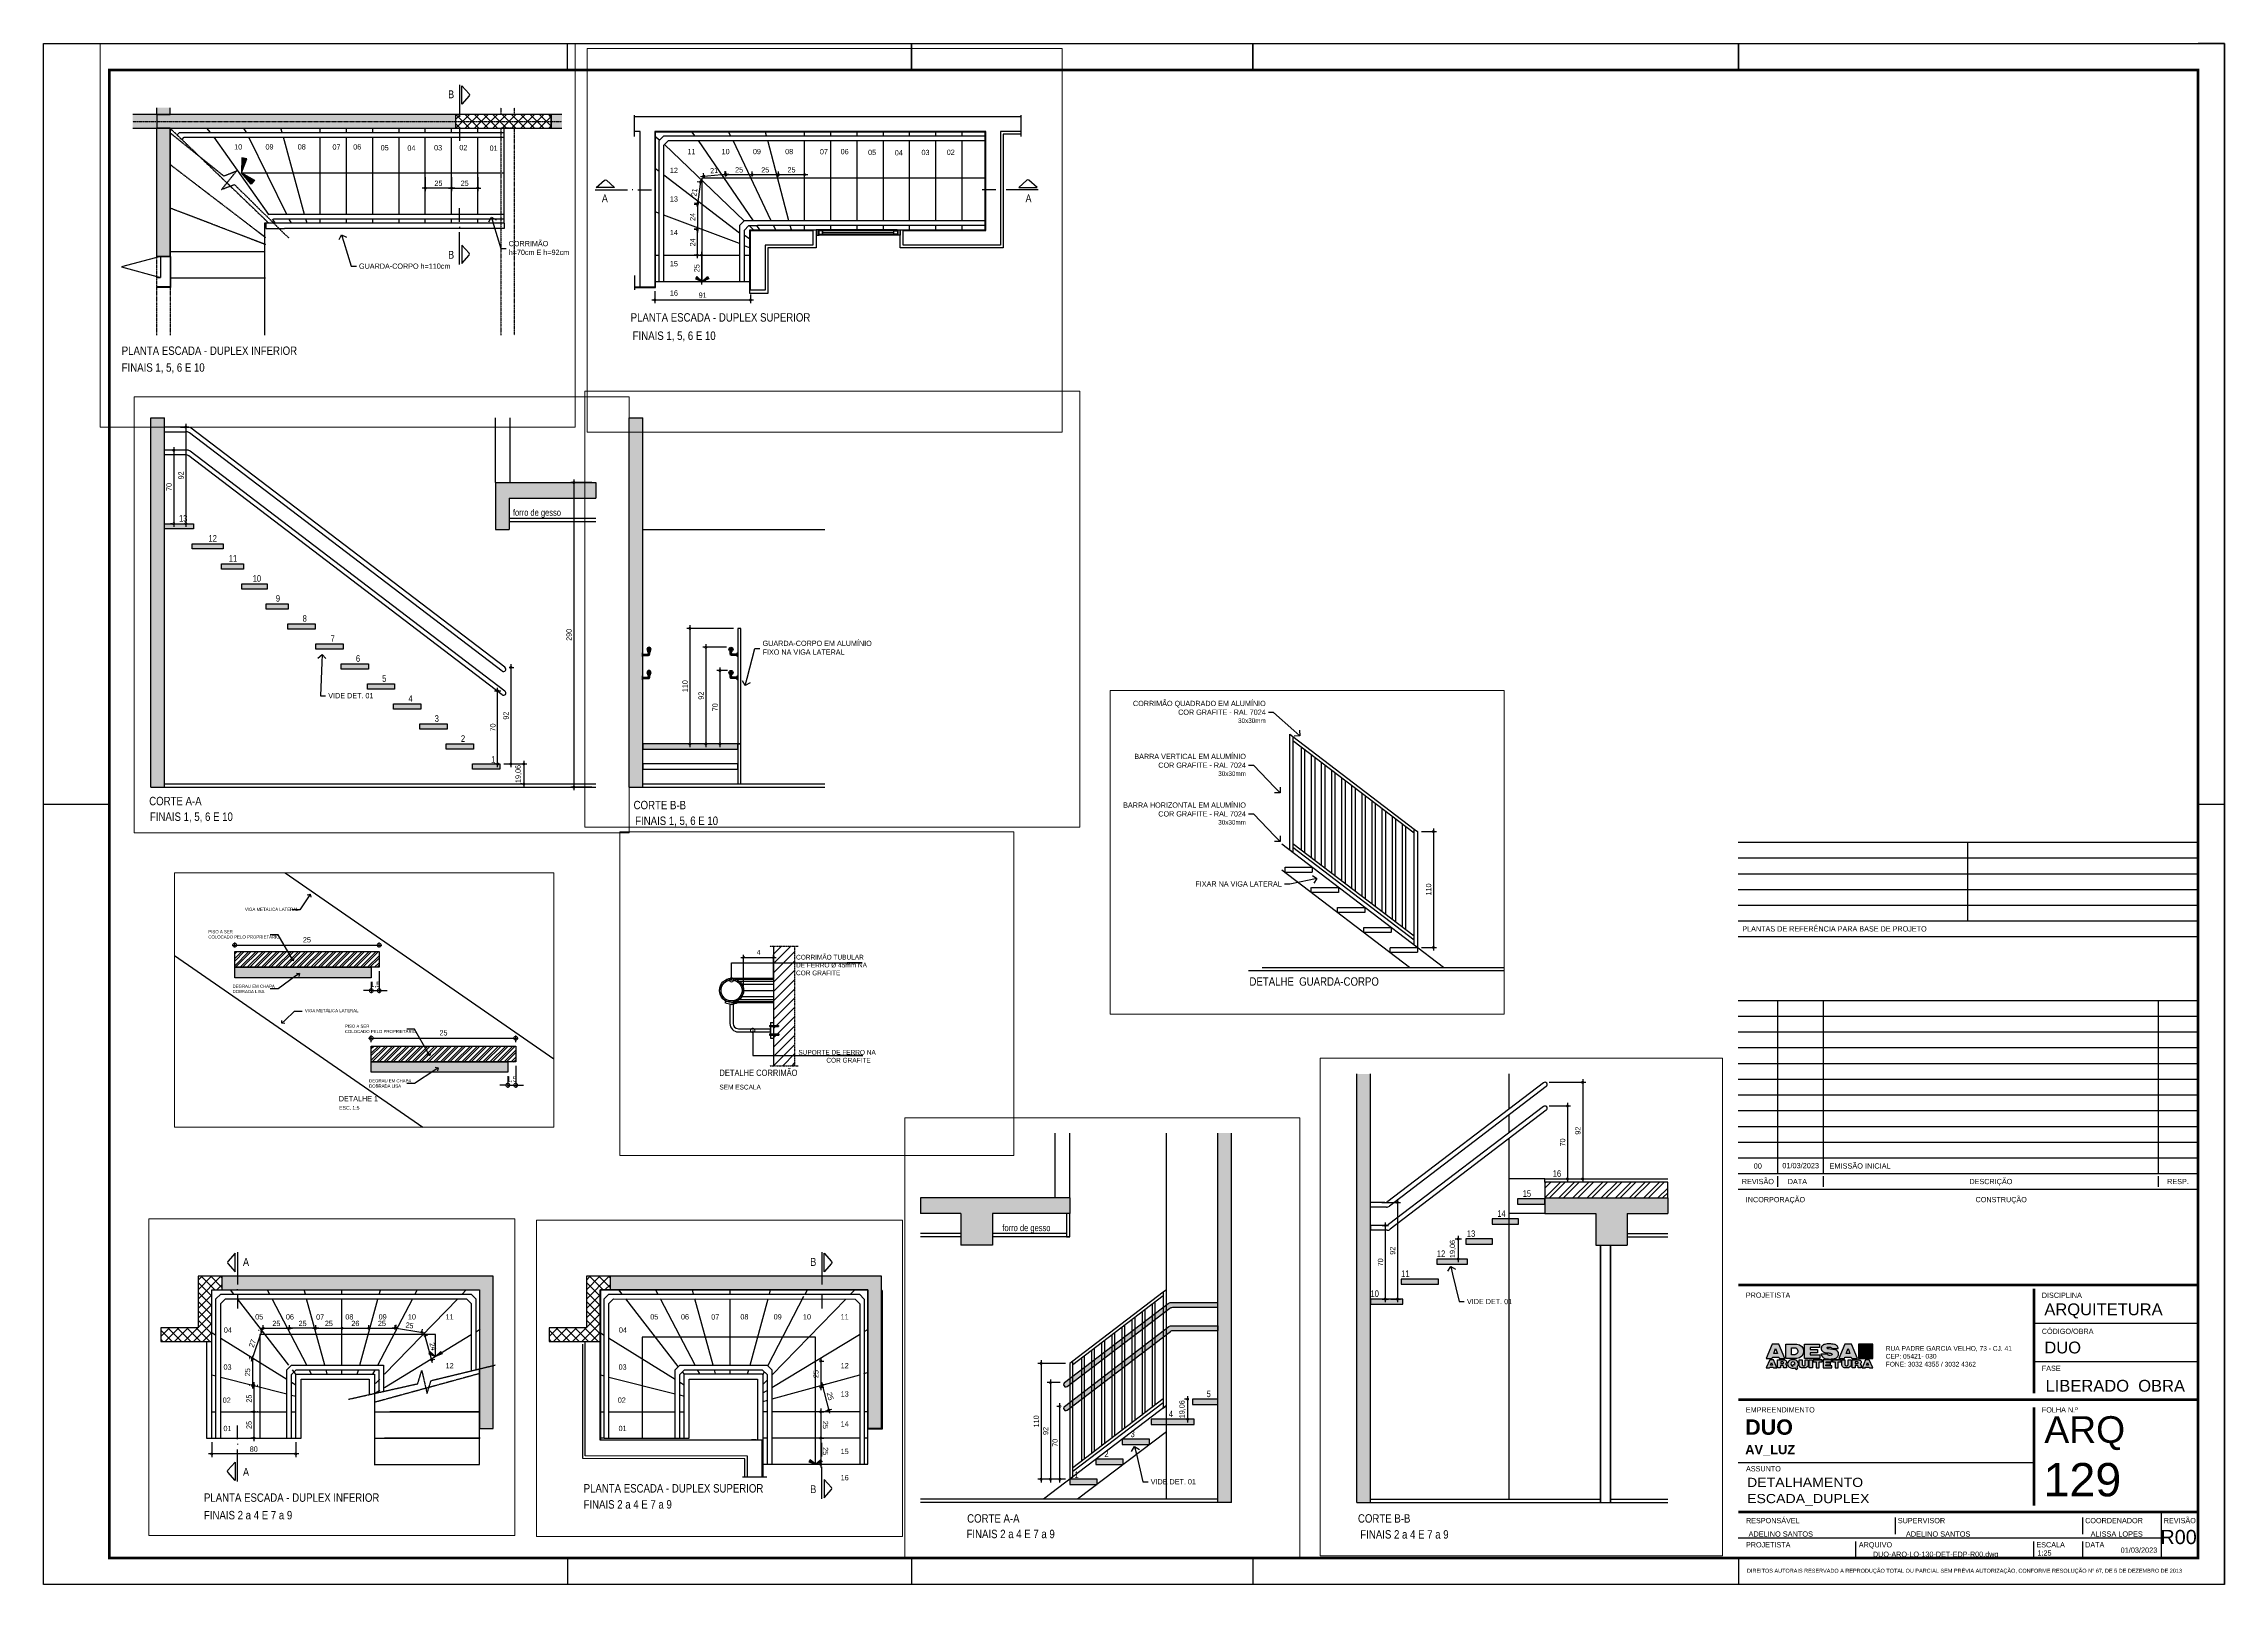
# Paper-space layout 'Layout1 (4)' of a CAD drawing. Header units: metres, sheet in millimetres. Extents: x 2 to 833, y 2 to 588.
# The model-space entities are those that its viewports show. They can reach past a viewport. Long polylines and large blocks are cut down to what shows.
import ezdxf
from ezdxf import colors
from ezdxf.entities.mleader import LeaderData, LeaderLine
from ezdxf.enums import TextEntityAlignment as Align
from ezdxf.math import Vec2, Vec3
from ezdxf.xclip import XClip

# ---------------------------------------------------------------- set-up
doc = ezdxf.new("R2010")
doc.units = ezdxf.units.M
doc.header["$XCLIPFRAME"] = 0
doc.header["$PDMODE"] = 35
for name, pattern in [('8231-CRF-1$0$DASHDOT', [1, 0.5, -0.25, 0, -0.25]), ('8231-CRF-1$0$HIDDEN', [0.375, 0.25, -0.125]), ('DASHEDX2', [1.5, 1, -0.5]), ('ESTILO_TQS_0001', [1, 0.7, -0.3]), ('ESTILO_TQS_0004', [1.12, 0.5, -0.2, 0.01, -0.2, 0.01, -0.2])]:
    doc.linetypes.add(name, pattern=pattern)
for name, color, linetype in [('1', 232, 'DASHEDX2'), ('103', 232, 'Continuous'), ('20', 232, 'Continuous'), ('201', 232, 'ESTILO_TQS_0001'), ('205', 232, 'ESTILO_TQS_0004'), ('210', 15, 'ESTILO_TQS_0001'), ('237', 232, 'Continuous'), ('28', 232, 'Continuous'), ('29', 232, 'Continuous'), ('3', 2, 'Continuous'), ('4', 2, 'Continuous'), ('5', 2, 'Continuous'), ('ARQ-ALV ACAB', 4, 'Continuous'), ('ARQ-ALV OSSO', 5, 'Continuous'), ('ARQ-AUX', 7, 'Continuous'), ('ARQ-AUX1', 1, 'Continuous'), ('ARQ-AUX2', 2, 'Continuous'), ('ARQ-CAX @ 1', 1, 'Continuous'), ('ARQ-DIM', 2, 'Continuous'), ('ARQ-DIM - EMBASAM', 2, 'Continuous'), ('ARQ-FOLHA', 7, 'Continuous'), ('ARQ-PRJ', 7, 'DASHEDX2'), ('ARQ-SIM', 1, 'Continuous'), ('ARQ-TXT', 2, 'Continuous'), ('ARQ-TXT2', 2, 'Continuous'), ('FOLHA', 7, 'Continuous')]:
    doc.layers.add(name, color=color, linetype=linetype)
doc.styles.add('8231-CRF-1$0$r80-e25', font='romans.shx', dxfattribs={"height": 0.05})
doc.styles.add('Adesa', font='ARIALN.TTF')
doc.styles.add('Arial', font='arial.ttf')
doc.styles.add('M50', font='ARIALN.TTF', dxfattribs={"height": 0.15})
doc.styles.add('RL CARIMBO', font='arial.ttf', dxfattribs={"width": 0.9, "height": 15})
doc.styles.get("Standard").update_dxf_attribs({"font": 'arial.ttf'})
doc.dimstyles.new('8231-CRF-1$0$25', dxfattribs={"dimtxt": 0.01, "dimasz": 0.0505, "dimexe": 0.022, "dimexo": 0.0295, "dimgap": 0.012, "dimtad": 1, "dimzin": 4, "dimdsep": 46, "dimtxsty": '8231-CRF-1$0$r80-e25', "dimblk1": '8231-CRF-1$0$_DOTSMALL', "dimblk2": '8231-CRF-1$0$_DOTSMALL', "dimsah": 1, "dimcen": 0.1, "dimdle": 0.0275, "dimclrd": 1, "dimclre": 1, "dimclrt": 3, "dimadec": 0, "dimazin": 0, "dimtfac": 1, "dimtix": 1, "dimtmove": 2, "dimatfit": 3, "dimldrblk": '8231-CRF-1$0$_DOTSMALL', "dimfxl": 1, "dimtolj": 1, "dimtzin": 4, "dimarcsym": 0})
doc.dimstyles.new('ADESA 1-0005', dxfattribs={"dimtxt": 0.01, "dimasz": 0.015, "dimexe": 0.005, "dimexo": 0.0075, "dimgap": 0.005, "dimtad": 1, "dimdec": 0, "dimlfac": 100, "dimzin": 4, "dimtxsty": 'Adesa', "dimblk": 'DOTSMALL', "dimcen": 1, "dimdle": 0.005, "dimclrd": 1, "dimclre": 1, "dimclrt": 256, "dimazin": 1, "dimtm": 1e-09, "dimtfac": 1, "dimtdec": 0, "dimtix": 1, "dimtmove": 2, "dimatfit": 0, "dimldrblk": 'DOTSMALL', "dimfxl": 0.8, "dimtvp": 2, "dimtolj": 1, "dimtzin": 0, "dimarcsym": 0})
doc.dimstyles.new('ADESA 1-0025', dxfattribs={"dimtxt": 0.05, "dimasz": 0.045, "dimexe": 0.03, "dimexo": 0.04, "dimgap": 0.02, "dimtad": 1, "dimtoh": 1, "dimdec": 0, "dimlfac": 100, "dimzin": 4, "dimtxsty": 'Adesa', "dimblk": 'DOTSMALL', "dimcen": 1, "dimdle": 0.03, "dimclrd": 1, "dimclre": 1, "dimclrt": 256, "dimazin": 1, "dimtm": 1e-09, "dimtfac": 1, "dimtdec": 0, "dimtix": 1, "dimtmove": 2, "dimatfit": 0, "dimldrblk": 'DOTSMALL', "dimfxl": 0.8, "dimtvp": 2, "dimtolj": 1, "dimtzin": 0, "dimarcsym": 0})
doc.dimstyles.new('D25', dxfattribs={"dimscale": 0.25, "dimtxt": 0.18, "dimasz": 0.08, "dimexe": 0.1, "dimexo": 0.15, "dimgap": 0.1, "dimtad": 3, "dimdec": 1, "dimlfac": 100, "dimzin": 12, "dimtxsty": 'Arial', "dimblk": 'OBLIQUE', "dimcen": 0.1, "dimdle": 0.1, "dimclrd": 1, "dimclre": 1, "dimclrt": 2, "dimaunit": 1, "dimadec": 0, "dimazin": 0, "dimtfac": 1, "dimtdec": 1, "dimtix": 1, "dimtmove": 2, "dimatfit": 3, "dimldrblk": 'OBLIQUE', "dimfxl": 1, "dimtolj": 1, "dimtzin": 0, "dimarcsym": 0})

# ---------------------------------------------------------------- blocks, each defined once
blk = doc.blocks.new('FL-A0')
for p, q in [((-1000, 0), (-1000, 586.74)), ((-800.49, 576.74), (-800.49, 586.74)), ((-669.49, 586.74), (-669.49, 576.74)), ((-669.49, 576.74), (-669.49, 586.74)), ((-539.49, 586.74), (-539.49, 576.74)), ((-539.49, 576.74), (-539.49, 586.74)), ((-354.49, 586.74), (-354.49, 576.74)), ((-354.49, 576.74), (-354.49, 586.74)), ((-169.49, 0), (-169.49, 586.74)), ((-800.49, 10), (-800.49, 0)), ((-669.49, 10), (-669.49, 0)), ((-669.49, 10), (-669.49, 0)), ((-539.49, 10), (-539.49, 0)), ((-539.49, 10), (-539.49, 0)), ((-354.49, 10), (-354.49, 0)), ((-354.49, 10), (-354.49, 0))]:
    blk.add_line(p, q)
at = {"const_width": 1}
blk.add_lwpolyline([(-975, 576.74), (-179.49, 576.74), (-179.49, 10), (-975, 10)], close=True, dxfattribs=at)
at = {"layer": 'FOLHA'}
for p, q in [((-1000, 0), (-1000, 586.74)), ((-1000, 586.74), (-169.49, 586.74)), ((-169.49, 586.74), (-179.49, 586.74)), ((-169.49, 586.74), (-169.49, 0)), ((-975, 297), (-1000, 297)), ((-169.49, 297), (-179.49, 297)), ((-169.49, 0), (-1000, 0))]:
    blk.add_line(p, q, dxfattribs=at)
blk = doc.blocks.new('CARIMBO-JARDINS')
at = {"color": 2}
for p, q in [((-176.15, 274.27), (-1.15, 274.27)), ((-88.65, 244.27), (-88.65, 274.27)), ((-176.15, 268.27), (-1.15, 268.27)), ((-176.15, 262.27), (-1.15, 262.27)), ((-176.15, 256.27), (-1.15, 256.27)), ((-176.15, 250.27), (-1.15, 250.27)), ((-176.15, 214.05), (-1, 214.05)), ((-176.15, 208.05), (-1, 208.05)), ((-161.15, 214.05), (-161.15, 148.05)), ((-143.84, 214.05), (-143.84, 148.05)), ((-16.15, 214.05), (-16.15, 148.05)), ((-176.15, 202.05), (-1, 202.05)), ((-176.15, 196.05), (-1, 196.05)), ((-176.15, 190.05), (-1, 190.05)), ((-176.15, 184.05), (-1, 184.05)), ((-176.15, 178.05), (-1, 178.05)), ((-176.15, 172.05), (-1, 172.05)), ((-176.15, 166.05), (-1, 166.05)), ((-176.15, 160.05), (-1, 160.05)), ((-176.15, 154.05), (-1, 154.05)), ((-63.5, 91.11), (-1.4, 91.11)), ((-63.5, 76.57), (-1.4, 76.57))]:
    blk.add_line(p, q, dxfattribs=at)
at = {"color": 3}
for p, q in [((-176.15, 244.27), (-1.15, 244.27)), ((-1.15, 238.27), (-176.15, 238.27)), ((-176.15, 148.05), (-1, 148.05)), ((-1, 142.05), (-176.15, 142.05)), ((-161.15, 147.05), (-161.15, 143.05)), ((-143.84, 147.05), (-143.84, 143.05)), ((-16.15, 147.05), (-16.15, 143.05))]:
    blk.add_line(p, q, dxfattribs=at)
at = {"color": 3, "linetype": 'Continuous', "const_width": 1}
for points in [[(-176.15, 105.66), (-1.4, 105.66)], [(-63.5, 64.38), (-63.5, 104.24)], [(-176.15, 61.99), (-1.4, 61.99)], [(-63.5, 21.64), (-63.5, 59.11)], [(-176.15, 19.25), (-1, 19.25)]]:
    blk.add_lwpolyline(points, dxfattribs=at)
at = {"color": 2}
for points in [[(-176.15, 37.99), (-63.5, 37.99)], [(-176.15, 9.33), (-15, 9.33)]]:
    blk.add_lwpolyline(points, dxfattribs=at)
at = {"color": 2, "linetype": 'Continuous', "ltscale": 0.5}
for points in [[(-116.29, 10.71), (-116.29, 17.16)], [(-44.94, 10.71), (-44.94, 17.16)], [(-15, 1.5), (-15, 19.25)], [(-131.35, 1.5), (-131.35, 7.95)], [(-63.5, 1.5), (-63.5, 7.95)], [(-44.94, 1.5), (-44.94, 7.95)]]:
    blk.add_lwpolyline(points, dxfattribs=at)
at = {"color": 2, "style": 'RL CARIMBO', "width": 0.9}
blk.add_text('PLANTAS DE REFERÊNCIA PARA BASE DE PROJETO', height=2, dxfattribs=at).set_placement((-174.59, 240.27))
for s, p in [('REVISÃO', (-168.65, 146.05)), ('DATA ', (-153.22, 146.05)), ('RESP.', (-8.65, 146.05))]:
    blk.add_text(s, height=2, dxfattribs=at).set_placement(p, align=Align.TOP_CENTER)
blk.add_text('DESCRIÇÃO', height=2, dxfattribs=at).set_placement((-88.08, 146.05), align=Align.TOP_LEFT)
at = {"color": 3, "style": 'RL CARIMBO', "width": 0.9}
for s, p in [('INCORPORAÇÃO', (-173.25, 137.17)), ('CONSTRUÇÃO', (-85.75, 137.17)), ('PROJETISTA', (-173.25, 100.77)), ('DISCIPLINA', (-60.53, 100.74)), ('CÓDIGO/OBRA', (-60.53, 87.01)), ('FASE', (-60.53, 72.92)), ('EMPREENDIMENTO', (-173.25, 57.11)), ('FOLHA N.º', (-60.5, 57.1)), ('ASSUNTO', (-173.18, 34.67)), ('RESPONSÁVEL', (-173.18, 14.93)), ('SUPERVISOR', (-115.36, 14.93)), ('COORDENADOR', (-44.02, 14.93)), ('REVISÃO', (-14.08, 14.93)), ('PROJETISTA', (-173.18, 5.72)), ('ARQUIVO', (-130.21, 5.72)), ('ESCALA', (-62.58, 5.72)), ('DATA', (-44.02, 5.72))]:
    blk.add_text(s, height=2, dxfattribs=at).set_placement(p)
blk = doc.blocks.new('LOGO ADESA')
at = {"layer": 'FOLHA', "true_color": 0x006983}
h = blk.add_hatch(color=146, dxfattribs=at)
h.dxf.hatch_style = 1
h.paths.add_polyline_path([(3.98, 4.5), (2.95, 4.5), (1.92, 4.5), (0, 0), (1.83, 0), (1.95, 0.43), (2.95, 0.43), (3.95, 0.43), (4.07, 0), (5.9, 0)])
h.paths.add_polyline_path([(3.53, 1.53), (2.95, 1.53), (2.37, 1.53), (2.95, 3.11)], flags=16)
h.paths.add_polyline_path([(6.22, 4.5), (6.22, 0), (9.7, 0, 0.948907), (9.7, 4.5)])
h.paths.add_polyline_path([(7.95, 3.39), (8.92, 3.39, -0.931092), (9.08, 1.17), (7.95, 1.17)], flags=16)
h.paths.add_polyline_path([(16.8, 3.4), (16.8, 4.5), (12.15, 4.5), (12.15, 0), (16.97, 0), (16.97, 1.14), (13.86, 1.14), (13.86, 1.74), (16.26, 1.74), (16.26, 2.84), (13.86, 2.84), (13.86, 3.4)])
h.paths.add_polyline_path([(20.55, 3.43, -0.237413), (20.72, 3.17), (22.73, 3.17, 0.178244), (22.41, 3.94, 0.159561), (21.58, 4.42, 0.040162), (19.99, 4.61, 0.078066), (18.49, 4.44, 0.12263), (17.67, 3.98, 0.165276), (17.43, 3.53, 0.071413), (17.42, 2.9, 0.094699), (17.51, 2.62, 0.166692), (18.18, 2.02, 0.094522), (19.49, 1.73, -0.029062), (20.06, 1.68, -0.020422), (20.49, 1.6, -0.002895), (20.63, 1.57, -0.253582), (20.86, 1.36, -0.244103), (20.84, 1.19, -0.158589), (20.6, 1.02, -0.13145), (19.89, 0.97, -0.045808), (19.62, 1.05, -0.270689), (19.39, 1.34), (17.3, 1.35, 0.28517), (18.57, -0.01, 0.068195), (20.09, -0.19, 0.078133), (21.98, 0.13, 0.324293), (22.9, 1.41, 0.386526), (21.71, 2.71), (19.71, 2.98, -0.100578), (19.35, 3.11, -0.633349), (19.4, 3.53, -0.221103)])
h.paths.add_polyline_path([(24.88, 4.5), (22.96, 0), (24.79, 0), (24.91, 0.43), (25.91, 0.43), (26.91, 0.43), (27.03, 0), (28.86, 0), (26.94, 4.5), (25.91, 4.5)])
h.paths.add_polyline_path([(25.91, 3.11), (26.49, 1.53), (25.91, 1.53), (25.33, 1.53)], flags=16)
h.paths.add_polyline_path([(32.01, -0.47), (31.43, -0.47), (30.34, -3.01), (31.37, -3.01), (31.44, -2.77), (32.01, -2.77), (32.58, -2.77), (32.64, -3.01), (33.68, -3.01), (32.59, -0.47)])
h.paths.add_polyline_path([(32.02, -1.26), (32.34, -2.14), (32.02, -2.14), (31.69, -2.14)], flags=16)
h.paths.add_polyline_path([(27.14, -0.47), (27.14, -3.01), (28.13, -3.01), (28.13, -2.25), (28.9, -2.25, -0.29686), (29.05, -2.44), (29.05, -3.01), (30.05, -3.01), (30.05, -2.24, 0.285546), (29.69, -1.78, 0.266418), (30.05, -1.36), (30.05, -0.94, 0.296968), (29.33, -0.47)])
h.paths.add_polyline_path([(28.17, -1.1), (28.86, -1.1, -0.918201), (28.92, -1.56), (28.17, -1.56)], flags=16)
h.paths.add_polyline_path([(1.67, -0.47), (1.08, -0.47), (0, -3.01), (1.03, -3.01), (1.1, -2.77), (1.67, -2.77), (2.23, -2.77), (2.3, -3.01), (3.33, -3.01), (2.25, -0.47)])
h.paths.add_polyline_path([(1.67, -1.26), (2, -2.14), (1.67, -2.14), (1.34, -2.14)], flags=16)
h.paths.add_polyline_path([(3.53, -0.47), (3.53, -3.01), (4.53, -3.01), (4.53, -2.25), (5.3, -2.25, -0.29686), (5.45, -2.43), (5.45, -3.01), (6.45, -3.01), (6.45, -2.23, 0.285546), (6.09, -1.77, 0.266418), (6.45, -1.36), (6.45, -0.94, 0.296968), (5.73, -0.47)])
h.paths.add_polyline_path([(4.57, -1.1), (5.26, -1.1, -0.918201), (5.31, -1.56), (4.57, -1.56)], flags=16)
h.paths.add_polyline_path([(8.11, -0.43, 0.187369), (7.02, -0.93, 0.315446), (7.02, -2.55, 0.187369), (8.11, -3.06), (8.8, -3.06, 0.0369), (9.05, -3.02), (9.51, -3.52), (9.98, -3.05), (9.68, -2.74, 0.043768), (9.9, -2.55, 0.315446), (9.9, -0.93, 0.187369), (8.8, -0.43)])
h.paths.add_polyline_path([(8.84, -1.16, -0.329329), (9.03, -2.07), (8.77, -1.8), (8.32, -2.25), (8.5, -2.44, -0.179141), (8.07, -2.32, -0.447153), (8.07, -1.16, -0.305995)], flags=16)
h.paths.add_polyline_path([(12.35, -1.93, -0.17674), (12.28, -2.16, -0.173532), (12.04, -2.32), (11.85, -2.32), (11.66, -2.32, -0.173532), (11.42, -2.16, -0.152792), (11.34, -1.96), (11.34, -0.47), (10.39, -0.47), (10.39, -2.03, 0.102402), (10.45, -2.33, 0.302428), (11.51, -3.01), (11.85, -3.01), (12.21, -3.01, 0.295825), (13.24, -2.33, 0.102402), (13.31, -2.03), (13.31, -0.47), (12.35, -0.47)])
h.paths.add_polyline_path([(14.59, -0.47), (13.6, -0.47), (13.6, -3.01), (14.59, -3.01)])
h.paths.add_polyline_path([(16.76, -1.1), (17.67, -1.1), (17.67, -0.47), (14.88, -0.47), (14.88, -1.1), (15.8, -1.1), (15.8, -3.01), (16.76, -3.01)])
h.paths.add_polyline_path([(17.96, -0.47), (17.96, -3.01), (20.7, -3.01), (20.7, -2.35), (18.89, -2.35), (18.89, -2.05), (20.29, -2.05), (20.29, -1.41), (18.91, -1.41), (18.91, -1.11), (20.62, -1.11), (20.62, -0.47)])
h.paths.add_polyline_path([(20.91, -0.47), (20.91, -1.1), (21.78, -1.1), (21.78, -3.01), (22.73, -3.01), (22.73, -1.1), (23.65, -1.1), (23.65, -0.47)])
h.paths.add_polyline_path([(25.89, -1.93, -0.17674), (25.82, -2.16, -0.173532), (25.58, -2.32), (25.39, -2.32), (25.2, -2.32, -0.173532), (24.96, -2.16, -0.152792), (24.88, -1.96), (24.88, -0.47), (23.93, -0.47), (23.93, -2.03, 0.102402), (23.99, -2.33, 0.302428), (25.05, -3.01), (25.39, -3.01), (25.75, -3.01, 0.295825), (26.78, -2.33, 0.102402), (26.85, -2.03), (26.85, -0.47), (25.89, -0.47)])
at = {"layer": 'FOLHA'}
h = blk.add_hatch(color=7, dxfattribs=at)
h.dxf.hatch_style = 1
h.paths.add_polyline_path([(29.18, 0), (33.68, 0), (33.68, 4.5), (29.18, 4.5)])
at = {"color": 7}
blk.add_lwpolyline([(29.18, 0), (33.68, 0), (33.68, 4.5), (29.18, 4.5)], close=True, dxfattribs=at)
at = {"layer": 'FOLHA', "color": 146, "true_color": 0x006983}
for points in [[(2.95, 4.5), (1.92, 4.5), (0, 0), (1.83, 0), (1.95, 0.43), (2.95, 0.43), (3.95, 0.43), (4.07, 0), (5.9, 0), (3.98, 4.5)], [(2.95, 1.53), (2.37, 1.53), (2.95, 3.11), (3.53, 1.53)], [(16.97, 0), (12.15, 0), (12.15, 4.5), (16.8, 4.5), (16.8, 3.4), (13.86, 3.4), (13.86, 2.84), (16.26, 2.84), (16.26, 1.74), (13.86, 1.74), (13.86, 1.14), (16.97, 1.14)], [(25.91, 4.5), (24.88, 4.5), (22.96, 0), (24.79, 0), (24.91, 0.43), (25.91, 0.43), (26.91, 0.43), (27.03, 0), (28.86, 0), (26.94, 4.5)], [(25.91, 1.53), (25.33, 1.53), (25.91, 3.11), (26.49, 1.53)], [(1.67, -0.47), (1.08, -0.47), (0, -3.01), (1.03, -3.01), (1.1, -2.77), (1.67, -2.77), (2.23, -2.77), (2.3, -3.01), (3.33, -3.01), (2.25, -0.47)], [(1.67, -2.14), (1.34, -2.14), (1.67, -1.26), (2, -2.14)], [(13.6, -0.47), (14.59, -0.47), (14.59, -3.01), (13.6, -3.01)], [(32.01, -0.47), (31.43, -0.47), (30.34, -3.01), (31.37, -3.01), (31.44, -2.77), (32.01, -2.77), (32.58, -2.77), (32.64, -3.01), (33.68, -3.01), (32.59, -0.47)], [(32.02, -2.14), (31.69, -2.14), (32.02, -1.26), (32.34, -2.14)]]:
    blk.add_lwpolyline(points, close=True, dxfattribs=at)
for points in [[(6.22, 0), (6.22, 4.5), (9.7, 4.5, -0.948907), (9.7, 0)], [(7.95, 1.17), (7.95, 3.39), (8.92, 3.39, -0.931092), (9.08, 1.17)], [(5.73, -0.47, -0.296968), (6.45, -0.94), (6.45, -1.36, -0.266418), (6.09, -1.77, -0.285546), (6.45, -2.23), (6.45, -3.01), (5.45, -3.01), (5.45, -2.43, 0.29686), (5.3, -2.25), (4.53, -2.25), (4.53, -3.01), (3.53, -3.01), (3.53, -0.47)], [(4.57, -1.56), (5.31, -1.56, 0.885214), (5.27, -1.1), (4.57, -1.1)], [(7.02, -2.55, 0.187369), (8.11, -3.06), (8.8, -3.06, 0.0369), (9.05, -3.02), (9.51, -3.52), (9.98, -3.05), (9.68, -2.74, 0.043768), (9.9, -2.55, 0.315446), (9.9, -0.93, 0.187369), (8.8, -0.43), (8.11, -0.43, 0.187369), (7.02, -0.93, 0.315446)], [(11.85, -3.01), (11.49, -3.01, -0.295825), (10.45, -2.33, -0.102402), (10.39, -2.03), (10.39, -0.47), (10.39, -0.47), (11.34, -0.47), (11.34, -1.93, 0.17674), (11.42, -2.16, 0.159698), (11.64, -2.31, 0.071182), (11.68, -2.32), (11.85, -2.32), (12.02, -2.32, 0.071182), (12.06, -2.31, 0.159698), (12.28, -2.16, 0.17674), (12.35, -1.93), (12.35, -0.47), (13.31, -0.47), (13.31, -0.47), (13.31, -2.03, -0.102402), (13.24, -2.33, -0.295825), (12.21, -3.01)], [(25.39, -3.01), (25.03, -3.01, -0.295825), (23.99, -2.33, -0.102402), (23.93, -2.03), (23.93, -0.47), (23.93, -0.47), (24.88, -0.47), (24.88, -1.93, 0.17674), (24.96, -2.16, 0.159698), (25.18, -2.31, 0.071182), (25.22, -2.32), (25.39, -2.32), (25.56, -2.32, 0.071182), (25.6, -2.31, 0.159698), (25.82, -2.16, 0.17674), (25.89, -1.93), (25.89, -0.47), (26.85, -0.47), (26.85, -0.47), (26.85, -2.03, -0.102402), (26.78, -2.33, -0.295825), (25.75, -3.01)], [(29.33, -0.47, -0.296968), (30.05, -0.94), (30.05, -1.36, -0.266418), (29.69, -1.78, -0.285546), (30.05, -2.24), (30.05, -3.01), (29.05, -3.01), (29.05, -2.44, 0.29686), (28.9, -2.25), (28.13, -2.25), (28.13, -3.01), (27.14, -3.01), (27.14, -0.47)], [(28.17, -1.56), (28.92, -1.56, 0.885214), (28.88, -1.1), (28.17, -1.1)]]:
    blk.add_lwpolyline(points, format="xyb", close=True, dxfattribs=at)
for points in [[(17.3, 1.35), (17.31, 1.33, 0.283261), (18.57, -0.01, 0.068195), (20.09, -0.19, 0.078133), (21.98, 0.13, 0.324293), (22.9, 1.41, 0.386526), (21.71, 2.71), (19.71, 2.98, -0.100578), (19.35, 3.11, -0.633349), (19.4, 3.53, -0.221103), (20.55, 3.43, -0.237413), (20.72, 3.17), (22.73, 3.17), (22.72, 3.22, 0.167313), (22.41, 3.94, 0.159561), (21.58, 4.42, 0.040162), (19.99, 4.61, 0.078066), (18.49, 4.44, 0.12263), (17.67, 3.98, 0.165276), (17.43, 3.53, 0.071413), (17.42, 2.9, 0.094699), (17.51, 2.62, 0.166692), (18.18, 2.02, 0.094522), (19.49, 1.73, -0.029062), (20.06, 1.68, -0.020422), (20.49, 1.6, -0.002895), (20.63, 1.57, -0.253582), (20.86, 1.36, -0.244103), (20.84, 1.19, -0.158589), (20.6, 1.02, -0.13145), (19.89, 0.97, -0.045808), (19.62, 1.05, -0.270689), (19.39, 1.34), (17.3, 1.35)], [(8.84, -1.16, 0.305995), (8.07, -1.16, 0.447153), (8.07, -2.32, 0.179141), (8.5, -2.44), (8.32, -2.25), (8.77, -1.8), (9.03, -2.07, 0.329329), (8.84, -1.16)]]:
    blk.add_lwpolyline(points, format="xyb", dxfattribs=at)
for points in [[(14.88, -0.47), (14.88, -1.1), (15.8, -1.1), (15.8, -3.01), (16.76, -3.01), (16.76, -1.1), (17.67, -1.1), (17.67, -0.47), (14.88, -0.47), (17.67, -0.47)], [(17.96, -0.47), (17.96, -3.01), (20.7, -3.01), (20.7, -2.35), (18.89, -2.35), (18.89, -2.05), (20.29, -2.05), (20.29, -1.41), (18.91, -1.41), (18.91, -1.11), (20.62, -1.11), (20.62, -0.47), (17.96, -0.47)], [(20.91, -0.47), (20.91, -1.1), (21.78, -1.1), (21.78, -3.01), (22.73, -3.01), (22.73, -1.1), (23.65, -1.1), (23.65, -0.47), (20.91, -0.47), (23.65, -0.47)]]:
    blk.add_lwpolyline(points, dxfattribs=at)
at = {"layer": 'ARQ-FOLHA', "insert": (37.8, 3.92), "char_height": 1.5, "width": 41.9695, "attachment_point": 1, "style": 'Arial'}
blk.add_mtext('RUA PADRE GARCIA VELHO, 73 - CJ. 41\\PCEP: 05421- 030\\PFONE: 3032 4355 / 3032 4362 ', dxfattribs=at)
blk = doc.blocks.new('.CARIMBO')
at = {"layer": 'ARQ-DIM'}
blk.add_lwpolyline([(161.21, 7.54), (175.21, 7.54), (175.21, 25.15)], dxfattribs=at)
at = {"color": 2}
blk.add_blockref('CARIMBO-JARDINS', (176.21, 5.9), dxfattribs=at)
at = {"layer": 'ARQ-FOLHA', "xscale": 1.20352306414466, "yscale": 1.20352306414466, "zscale": 1.20352306414466}
blk.add_blockref('LOGO ADESA', (10.75, 83.59), dxfattribs=at)
at = {"color": 2, "style": 'RL CARIMBO', "width": 0.9}
blk.add_text('DUO-ARQ-LO-130-DET-EDP-R00.dwg', height=2, dxfattribs=at).set_placement((51.38, 8.02))
at = {"color": 4, "attachment_point": 1, "style": 'Arial'}
for s, width, insert, char_height in [('ARQUITETURA', 3.126, (116.66, 104.53), 4.5), ('{\\C2;DUO}', 3.126, (116.66, 89.99), 4.5), ('{\\C5;LIBERADO  OBRA}', 75.0722, (117.12, 75.42), 4.5), ('{\\fArial|b1|i0|c0|p34;DUO\\P\\H0.59829x;AV_LUZ}', 3.126, (2.74, 60.37), 5.85), ('{\\C5;ARQ}', 3.126, (116.66, 61.59), 10.16), ('{\\C2;ADELINO SANTOS}', 44.405, (4.01, 17.72), 2), ('{\\C2;ADELINO SANTOS}', 44.405, (63.95, 17.72), 2), ('{\\C2;ALISSA LOPES}', 44.405, (134.27, 17.72), 2)]:
    blk.add_mtext_dynamic_manual_height_columns(s, width=width, gutter_width=1, heights=[0], dxfattribs=dict(at, insert=insert, char_height=char_height))
at = {"layer": 'ARQ-FOLHA', "style": 'Arial'}
blk.add_text('00', height=2, dxfattribs=at).set_placement((9.08, 155.88), align=Align.RIGHT)
blk.add_text('EMISSÃO INICIAL', height=2, dxfattribs=at).set_placement((34.84, 155.88))
at = {"layer": 'FOLHA', "style": 'Arial'}
blk.add_text('DIREITOS AUTORAIS RESERVADO A REPRODUÇÃO TOTAL OU PARCIAL SEM PRÉVIA AUTORIZAÇÃO, CONFORME RESOLUÇÃO N° 67, DE 5 DE DEZEMBRO DE 2013', height=1.5, dxfattribs=at).set_placement((3.39, 1.99))
blk = doc.blocks.new('CARIMBO')
at = {"layer": 'ARQ-AUX', "color": 8}
blk.add_blockref('.CARIMBO', (-0.06, -0.58), dxfattribs=at)
blk = doc.blocks.new('_H315D25D1B8-015')
for p, q in [((-2217.99324, 583.91738), (-2208.410621, 593.499999)), ((-2217.99324, 592.756215), (-2217.249456, 593.499999)), ((-2206.842068, 580.496471), (-2217.99324, 591.647643)), ((-2212.575315, 580.496471), (-2199.571786, 593.499999)), ((-2198.003233, 580.496471), (-2211.006761, 593.499999)), ((-2203.73648, 580.496471), (-2190.732952, 593.499999)), ((-2189.164398, 580.496471), (-2202.167926, 593.499999)), ((-2194.897645, 580.496471), (-2181.894117, 593.499999)), ((-2180.325563, 580.496471), (-2193.329092, 593.499999)), ((-2177.99582, 587.005563), (-2184.490257, 593.499999)), ((-2186.05881, 580.496471), (-2177.99582, 588.559461)), ((-2215.680903, 580.496471), (-2217.99324, 582.808808))]:
    blk.add_line(p, q)
blk = doc.blocks.new('_H315D25D1B8-016')
for p, q in [((-2016.99582, 581.621601), (-2005.12095, 593.496471)), ((-2016.99582, 590.460435), (-2013.959785, 593.496471)), ((-2003.548868, 580.496471), (-2016.548868, 593.496471)), ((-2009.282115, 580.496471), (-1996.282115, 593.496471)), ((-1994.710033, 580.496471), (-2007.710033, 593.496471)), ((-2000.44328, 580.496471), (-1987.44328, 593.496471)), ((-1985.871199, 580.496471), (-1998.871199, 593.496471)), ((-1991.604446, 580.496471), (-1978.604446, 593.496471)), ((-1977.032364, 580.496471), (-1990.032364, 593.496471)), ((-1982.765611, 580.496471), (-1969.765611, 593.496471)), ((-1956.989837, 569.292779), (-1981.193529, 593.496471)), ((-1973.926776, 580.496471), (-1960.926776, 593.496471)), ((-1956.989837, 578.131613), (-1972.354694, 593.496471)), ((-1956.989837, 586.970448), (-1963.51586, 593.496471)), ((-1969.989837, 575.594576), (-1956.989837, 588.594576)), ((-2012.387703, 580.496471), (-2016.99582, 585.104588)), ((-1969.989837, 566.755741), (-1956.989837, 579.755741)), ((-1956.989837, 560.453944), (-1969.989837, 573.453944)), ((-1969.989837, 557.916906), (-1956.989837, 570.916906)), ((-1956.989837, 551.615109), (-1969.989837, 564.615109)), ((-1969.989837, 549.078071), (-1956.989837, 562.078071)), ((-1956.989837, 542.776274), (-1969.989837, 555.776274)), ((-1969.989837, 540.239237), (-1956.989837, 553.239237)), ((-1956.989837, 533.937439), (-1969.989837, 546.937439)), ((-1969.989837, 531.400402), (-1956.989837, 544.400402)), ((-1956.989837, 525.098605), (-1969.989837, 538.098605)), ((-1969.989837, 522.561567), (-1956.989837, 535.561567)), ((-1956.989837, 516.25977), (-1969.989837, 529.25977)), ((-1969.989837, 513.722732), (-1956.989837, 526.722732)), ((-1956.989837, 507.420935), (-1969.989837, 520.420935)), ((-1969.989837, 504.883898), (-1956.989837, 517.883898)), ((-1956.989837, 498.5821), (-1969.989837, 511.5821)), ((-1969.989837, 496.045063), (-1956.989837, 509.045063)), ((-1956.989837, 489.743266), (-1969.989837, 502.743266)), ((-1969.989837, 487.206228), (-1956.989837, 500.206228)), ((-1956.989837, 480.904431), (-1969.989837, 493.904431)), ((-1969.989837, 478.367393), (-1956.989837, 491.367393)), ((-1956.989837, 472.065596), (-1969.989837, 485.065596)), ((-1969.989837, 469.528558), (-1956.989837, 482.528558)), ((-1956.989837, 463.226761), (-1969.989837, 476.226761)), ((-1969.989837, 460.689724), (-1956.989837, 473.689724)), ((-1956.989837, 454.387927), (-1969.989837, 467.387927)), ((-1969.989837, 451.850889), (-1956.989837, 464.850889)), ((-1956.989837, 445.549092), (-1969.989837, 458.549092)), ((-1969.590235, 443.411656), (-1956.989837, 456.012054)), ((-1963.691236, 443.411656), (-1969.989837, 449.710257)), ((-1960.7514, 443.411656), (-1956.989837, 447.173219))]:
    blk.add_line(p, q)
blk = doc.blocks.new('_H315D25D1B8-017')
for p, q in [((-1811.993255, 583.330966), (-1801.82775, 593.496471)), ((-1811.993255, 592.169801), (-1810.666585, 593.496471)), ((-1800.255669, 580.496471), (-1811.993255, 592.234058)), ((-1805.988915, 580.496471), (-1794.99269, 591.492696)), ((-1794.99269, 584.072327), (-1804.416834, 593.496471)), ((-1794.99269, 592.911162), (-1795.577999, 593.496471)), ((-1809.094503, 580.496471), (-1811.993255, 583.395223)), ((-1797.150081, 580.496471), (-1794.99269, 582.653862))]:
    blk.add_line(p, q)
blk = doc.blocks.new('_H315D25D1B8-018')
for p, q in [((-1781.997638, 604.487748), (-1769.985396, 616.49999)), ((-1781.997638, 613.326583), (-1778.824231, 616.49999)), ((-1770.226179, 603.49999), (-1781.997638, 615.271449)), ((-1761.387344, 603.49999), (-1774.387344, 616.49999)), ((-1774.146561, 603.49999), (-1761.146561, 616.49999)), ((-1752.54851, 603.49999), (-1765.54851, 616.49999)), ((-1765.307727, 603.49999), (-1752.307727, 616.49999)), ((-1743.709675, 603.49999), (-1756.709675, 616.49999)), ((-1756.468892, 603.49999), (-1743.468892, 616.49999)), ((-1734.87084, 603.49999), (-1747.87084, 616.49999)), ((-1747.630057, 603.49999), (-1734.630057, 616.49999)), ((-1729.997886, 607.465871), (-1739.032005, 616.49999)), ((-1729.997886, 616.304706), (-1730.193171, 616.49999)), ((-1738.791222, 603.49999), (-1729.997886, 612.293327)), ((-1779.065014, 603.49999), (-1781.997638, 606.432615))]:
    blk.add_line(p, q)
blk = doc.blocks.new('_H315D25D1B8-019')
for p, q in [((-1619.992577, 324.551071), (-1612.541692, 332.001956)), ((-1606.992577, 316.522702), (-1619.992577, 329.522702)), ((-1619.992577, 315.712236), (-1606.992577, 328.712236)), ((-1606.992577, 325.361536), (-1613.632997, 332.001956)), ((-1606.992577, 307.683867), (-1619.992577, 320.683867)), ((-1619.992577, 306.873401), (-1606.992577, 319.873401)), ((-1606.992577, 298.845032), (-1619.992577, 311.845032)), ((-1619.992577, 298.034567), (-1606.992577, 311.034567)), ((-1606.992577, 290.006197), (-1619.992577, 303.006197)), ((-1619.992577, 289.195732), (-1606.992577, 302.195732)), ((-1606.992577, 281.167363), (-1619.992577, 294.167363)), ((-1619.992577, 280.356897), (-1606.992577, 293.356897)), ((-1608.662859, 273.998809), (-1619.992577, 285.328528)), ((-1617.51183, 273.998809), (-1606.992577, 284.518062)), ((-1617.501694, 273.998809), (-1619.992577, 276.489693)), ((-1608.672996, 273.998809), (-1606.992577, 275.679228))]:
    blk.add_line(p, q)
blk = doc.blocks.new('_H315D25D1B8-020')
for p, q in [((-1619.992577, 598.554949), (-1602.047536, 616.49999)), ((-1619.992577, 607.393783), (-1610.88637, 616.49999)), ((-1619.992577, 616.232618), (-1619.725205, 616.49999)), ((-1602.288319, 603.49999), (-1615.288319, 616.49999)), ((-1593.449484, 603.49999), (-1606.449484, 616.49999)), ((-1606.208701, 603.49999), (-1593.208701, 616.49999)), ((-1584.610649, 603.49999), (-1597.610649, 616.49999)), ((-1597.369866, 603.49999), (-1584.369866, 616.49999)), ((-1575.771814, 603.49999), (-1588.771814, 616.49999)), ((-1588.531031, 603.49999), (-1575.531031, 616.49999)), ((-1566.93298, 603.49999), (-1579.93298, 616.49999)), ((-1579.692197, 603.49999), (-1566.692197, 616.49999)), ((-1560.000285, 605.40613), (-1571.094145, 616.49999)), ((-1560.000285, 614.244965), (-1562.25531, 616.49999)), ((-1606.992577, 599.365414), (-1619.992577, 612.365414)), ((-1570.853362, 603.49999), (-1560.000285, 614.353067)), ((-1606.992577, 590.526579), (-1619.992577, 603.526579)), ((-1619.992577, 589.716114), (-1606.992577, 602.716114)), ((-1562.014527, 603.49999), (-1560.000285, 605.514233)), ((-1606.992577, 581.687745), (-1619.992577, 594.687745)), ((-1619.992577, 580.877279), (-1606.992577, 593.877279)), ((-1606.992577, 572.84891), (-1619.992577, 585.84891)), ((-1619.992577, 572.038444), (-1606.992577, 585.038444)), ((-1606.992577, 564.010075), (-1619.992577, 577.010075)), ((-1619.992577, 563.19961), (-1606.992577, 576.19961)), ((-1606.992577, 555.17124), (-1619.992577, 568.17124)), ((-1619.992577, 554.360775), (-1606.992577, 567.360775)), ((-1606.992577, 546.332405), (-1619.992577, 559.332405)), ((-1619.992577, 545.52194), (-1606.992577, 558.52194)), ((-1606.992577, 537.493571), (-1619.992577, 550.493571)), ((-1619.992577, 536.683105), (-1606.992577, 549.683105)), ((-1606.992577, 528.654736), (-1619.992577, 541.654736)), ((-1619.992577, 527.844271), (-1606.992577, 540.844271)), ((-1606.992577, 519.815901), (-1619.992577, 532.815901)), ((-1619.992577, 519.005436), (-1606.992577, 532.005436)), ((-1606.992577, 510.977066), (-1619.992577, 523.977066)), ((-1619.992577, 510.166601), (-1606.992577, 523.166601)), ((-1606.992577, 502.138232), (-1619.992577, 515.138232)), ((-1619.992577, 501.327766), (-1606.992577, 514.327766)), ((-1606.992577, 493.299397), (-1619.992577, 506.299397)), ((-1619.992577, 492.488932), (-1606.992577, 505.488932)), ((-1609.033971, 486.501956), (-1619.992577, 497.460562)), ((-1617.140718, 486.501956), (-1606.992577, 496.650097)), ((-1617.872806, 486.501956), (-1619.992577, 488.621727)), ((-1608.301883, 486.501956), (-1606.992577, 487.811262))]:
    blk.add_line(p, q)
blk = doc.blocks.new('_H315D25D1B8-021')
for p, q in [((-1399.000284, 607.415208), (-1389.915501, 616.49999)), ((-1399.000284, 616.254043), (-1398.754336, 616.49999)), ((-1381.31745, 603.49999), (-1394.31745, 616.49999)), ((-1394.076667, 603.49999), (-1381.076667, 616.49999)), ((-1372.478615, 603.49999), (-1385.478615, 616.49999)), ((-1385.237832, 603.49999), (-1372.237832, 616.49999)), ((-1363.63978, 603.49999), (-1376.63978, 616.49999)), ((-1376.398997, 603.49999), (-1363.398997, 616.49999)), ((-1358.993676, 607.692721), (-1367.800945, 616.49999)), ((-1390.156284, 603.49999), (-1399.000284, 612.343989)), ((-1367.560162, 603.49999), (-1358.993676, 612.066476))]:
    blk.add_line(p, q)
blk = doc.blocks.new('_H315D25D1B8-022')
for p, q in [((-2217.99324, -591.647643), (-2206.843167, -580.49757)), ((-2217.99324, -582.808808), (-2215.682001, -580.49757)), ((-2199.574216, -593.49757), (-2212.574216, -580.49757)), ((-2211.004332, -593.49757), (-2198.004332, -580.49757)), ((-2190.735381, -593.49757), (-2203.735381, -580.49757)), ((-2202.165497, -593.49757), (-2189.165497, -580.49757)), ((-2181.896546, -593.49757), (-2194.896546, -580.49757)), ((-2193.326662, -593.49757), (-2180.326662, -580.49757)), ((-2177.995568, -588.559714), (-2186.057711, -580.49757)), ((-2208.413051, -593.49757), (-2217.99324, -583.91738)), ((-2184.487828, -593.49757), (-2177.995568, -587.00531)), ((-2217.251885, -593.49757), (-2217.99324, -592.756215))]:
    blk.add_line(p, q)
blk = doc.blocks.new('_H315D25D1B8-023')
for p, q in [((-1969.989837, -449.710257), (-1963.691236, -443.411656)), ((-1956.989837, -456.012054), (-1969.590235, -443.411656)), ((-1956.989837, -447.173219), (-1960.7514, -443.411656)), ((-1969.989837, -458.549092), (-1956.989837, -445.549092)), ((-1956.989837, -464.850889), (-1969.989837, -451.850889)), ((-1969.989837, -467.387927), (-1956.989837, -454.387927)), ((-1956.989837, -473.689724), (-1969.989837, -460.689724)), ((-1969.989837, -476.226761), (-1956.989837, -463.226761)), ((-1956.989837, -482.528558), (-1969.989837, -469.528558)), ((-1969.989837, -485.065596), (-1956.989837, -472.065596)), ((-1956.989837, -491.367393), (-1969.989837, -478.367393)), ((-1969.989837, -493.904431), (-1956.989837, -480.904431)), ((-1956.989837, -500.206228), (-1969.989837, -487.206228)), ((-1969.989837, -502.743266), (-1956.989837, -489.743266)), ((-1956.989837, -509.045063), (-1969.989837, -496.045063)), ((-1969.989837, -511.5821), (-1956.989837, -498.5821)), ((-1956.989837, -517.883898), (-1969.989837, -504.883898)), ((-1969.989837, -520.420935), (-1956.989837, -507.420935)), ((-1956.989837, -526.722732), (-1969.989837, -513.722732)), ((-1969.989837, -529.25977), (-1956.989837, -516.25977)), ((-1956.989837, -535.561567), (-1969.989837, -522.561567)), ((-1969.989837, -538.098605), (-1956.989837, -525.098605)), ((-1956.989837, -544.400402), (-1969.989837, -531.400402)), ((-1969.989837, -546.937439), (-1956.989837, -533.937439)), ((-1956.989837, -553.239237), (-1969.989837, -540.239237)), ((-1969.989837, -555.776274), (-1956.989837, -542.776274)), ((-1956.989837, -562.078071), (-1969.989837, -549.078071)), ((-1969.989837, -564.615109), (-1956.989837, -551.615109)), ((-1956.989837, -570.916906), (-1969.989837, -557.916906)), ((-1969.989837, -573.453944), (-1956.989837, -560.453944)), ((-1956.989837, -579.755741), (-1969.989837, -566.755741)), ((-1981.194628, -593.49757), (-1956.989837, -569.292779)), ((-1956.989837, -588.594576), (-1969.989837, -575.594576)), ((-2016.995568, -585.104336), (-2012.388802, -580.49757)), ((-2016.549967, -593.49757), (-2003.549967, -580.49757)), ((-1996.281016, -593.49757), (-2009.281016, -580.49757)), ((-2007.711132, -593.49757), (-1994.711132, -580.49757)), ((-1987.442181, -593.49757), (-2000.442181, -580.49757)), ((-1998.872298, -593.49757), (-1985.872298, -580.49757)), ((-1978.603347, -593.49757), (-1991.603347, -580.49757)), ((-1990.033463, -593.49757), (-1977.033463, -580.49757)), ((-1969.764512, -593.49757), (-1982.764512, -580.49757)), ((-1960.925677, -593.49757), (-1973.925677, -580.49757)), ((-1972.355793, -593.49757), (-1956.989837, -578.131613)), ((-2005.119851, -593.49757), (-2016.995568, -581.621853)), ((-1963.516958, -593.49757), (-1956.989837, -586.970448)), ((-2013.958686, -593.49757), (-2016.995568, -590.460688))]:
    blk.add_line(p, q)
blk = doc.blocks.new('_H315D25D1B8-024')
for p, q in [((-1811.993003, -592.233805), (-1800.256767, -580.49757)), ((-1811.993003, -583.39497), (-1809.095602, -580.49757)), ((-1794.993146, -591.49224), (-1805.987817, -580.49757)), ((-1794.993146, -582.653406), (-1797.148982, -580.49757)), ((-1801.826651, -593.49757), (-1811.993003, -583.331218)), ((-1804.417933, -593.49757), (-1794.993146, -584.072783)), ((-1810.665486, -593.49757), (-1811.993003, -592.170053)), ((-1795.579098, -593.49757), (-1794.993146, -592.911618))]:
    blk.add_line(p, q)
blk = doc.blocks.new('_H315D25D1B8-025')
for p, q in [((-1781.993146, -615.266957), (-1770.223799, -603.49761)), ((-1781.993146, -606.428122), (-1779.062634, -603.49761)), ((-1769.987776, -616.49761), (-1781.993146, -604.49224)), ((-1774.384965, -616.49761), (-1761.384965, -603.49761)), ((-1761.148941, -616.49761), (-1774.148941, -603.49761)), ((-1765.54613, -616.49761), (-1752.54613, -603.49761)), ((-1752.310107, -616.49761), (-1765.310107, -603.49761)), ((-1756.707295, -616.49761), (-1743.707295, -603.49761)), ((-1743.471272, -616.49761), (-1756.471272, -603.49761)), ((-1747.86846, -616.49761), (-1734.86846, -603.49761)), ((-1734.632437, -616.49761), (-1747.632437, -603.49761)), ((-1729.998107, -612.293105), (-1738.793602, -603.49761)), ((-1739.029626, -616.49761), (-1729.998107, -607.466092)), ((-1778.826611, -616.49761), (-1781.993146, -613.331075)), ((-1730.190791, -616.49761), (-1729.998107, -616.304927))]:
    blk.add_line(p, q)
blk = doc.blocks.new('_H315D25D1B8-026')
for p, q in [((-1619.992577, -497.460562), (-1609.033971, -486.501956)), ((-1619.992577, -488.621727), (-1617.872806, -486.501956)), ((-1606.992577, -496.650097), (-1617.140718, -486.501956)), ((-1606.992577, -487.811262), (-1608.301883, -486.501956)), ((-1606.992577, -505.488932), (-1619.992577, -492.488932)), ((-1619.992577, -506.299397), (-1606.992577, -493.299397)), ((-1606.992577, -514.327766), (-1619.992577, -501.327766)), ((-1619.992577, -515.138232), (-1606.992577, -502.138232)), ((-1606.992577, -523.166601), (-1619.992577, -510.166601)), ((-1619.992577, -523.977066), (-1606.992577, -510.977066)), ((-1606.992577, -532.005436), (-1619.992577, -519.005436)), ((-1619.992577, -532.815901), (-1606.992577, -519.815901)), ((-1606.992577, -540.844271), (-1619.992577, -527.844271)), ((-1619.992577, -541.654736), (-1606.992577, -528.654736)), ((-1606.992577, -549.683105), (-1619.992577, -536.683105)), ((-1619.992577, -550.493571), (-1606.992577, -537.493571)), ((-1606.992577, -558.52194), (-1619.992577, -545.52194)), ((-1619.992577, -559.332405), (-1606.992577, -546.332405)), ((-1606.992577, -567.360775), (-1619.992577, -554.360775)), ((-1619.992577, -568.17124), (-1606.992577, -555.17124)), ((-1606.992577, -576.19961), (-1619.992577, -563.19961)), ((-1619.992577, -577.010075), (-1606.992577, -564.010075)), ((-1606.992577, -585.038444), (-1619.992577, -572.038444)), ((-1619.992577, -585.84891), (-1606.992577, -572.84891)), ((-1606.992577, -593.877279), (-1619.992577, -580.877279)), ((-1619.992577, -594.687745), (-1606.992577, -581.687745)), ((-1606.992577, -602.716114), (-1619.992577, -589.716114)), ((-1619.992577, -603.526579), (-1606.992577, -590.526579)), ((-1602.049916, -616.49761), (-1619.992577, -598.554949)), ((-1619.992577, -612.365414), (-1606.992577, -599.365414)), ((-1615.285939, -616.49761), (-1602.285939, -603.49761)), ((-1606.447104, -616.49761), (-1593.447104, -603.49761)), ((-1593.211081, -616.49761), (-1606.211081, -603.49761)), ((-1597.608269, -616.49761), (-1584.608269, -603.49761)), ((-1584.372246, -616.49761), (-1597.372246, -603.49761)), ((-1588.769435, -616.49761), (-1575.769435, -603.49761)), ((-1575.533411, -616.49761), (-1588.533411, -603.49761)), ((-1579.9306, -616.49761), (-1566.9306, -603.49761)), ((-1566.694577, -616.49761), (-1579.694577, -603.49761)), ((-1571.091765, -616.49761), (-1559.995544, -605.401389)), ((-1559.995544, -614.357808), (-1570.855742, -603.49761)), ((-1559.995544, -605.518974), (-1562.016907, -603.49761)), ((-1610.88875, -616.49761), (-1619.992577, -607.393783)), ((-1562.25293, -616.49761), (-1559.995544, -614.240224)), ((-1619.727585, -616.49761), (-1619.992577, -616.232618))]:
    blk.add_line(p, q)
blk = doc.blocks.new('_H315D25D1B8-027')
for p, q in [((-1398.995542, -612.339248), (-1390.153904, -603.49761)), ((-1394.31507, -616.49761), (-1381.31507, -603.49761)), ((-1381.079046, -616.49761), (-1394.079046, -603.49761)), ((-1385.476235, -616.49761), (-1372.476235, -603.49761)), ((-1372.240212, -616.49761), (-1385.240212, -603.49761)), ((-1376.6374, -616.49761), (-1363.6374, -603.49761)), ((-1363.401377, -616.49761), (-1376.401377, -603.49761)), ((-1358.993578, -612.066575), (-1367.562542, -603.49761)), ((-1389.917881, -616.49761), (-1398.995542, -607.419949)), ((-1367.798565, -616.49761), (-1358.99362, -607.692665)), ((-1398.756716, -616.49761), (-1398.995542, -616.258784))]:
    blk.add_line(p, q)
blk = doc.blocks.new('_H315D25D1B8-028')
for p, q in [((-1048.000718, 339.69634), (-1037.194894, 350.502164)), ((-1048.000718, 348.535175), (-1046.033729, 350.502164)), ((-1035.000718, 336.732772), (-1048.000718, 349.732772)), ((-1035.000718, 345.571606), (-1039.931276, 350.502164)), ((-1048.000718, 330.857505), (-1035.000718, 343.857505)), ((-1035.000718, 327.893937), (-1048.000718, 340.893937)), ((-1048.000718, 322.018671), (-1035.000718, 335.018671)), ((-1035.000718, 319.055102), (-1048.000718, 332.055102)), ((-1048.000718, 313.179836), (-1035.000718, 326.179836)), ((-1035.000718, 310.216267), (-1048.000718, 323.216267)), ((-1048.000718, 304.341001), (-1035.000718, 317.341001)), ((-1037.12545, 303.502164), (-1048.000718, 314.377433)), ((-1040.00072, 303.502164), (-1035.000718, 308.502166)), ((-1045.964285, 303.502164), (-1048.000718, 305.538598))]:
    blk.add_line(p, q)
blk = doc.blocks.new('_H315D25D1B8-029')
for p, q in [((-1048.000718, 596.022548), (-1040.524428, 603.498838)), ((-1035.000718, 593.05898), (-1045.440576, 603.498838)), ((-1035.000718, 601.897815), (-1036.601742, 603.498838)), ((-1048.000718, 587.183713), (-1035.000718, 600.183713)), ((-1035.000718, 584.220145), (-1048.000718, 597.220145)), ((-1048.000718, 578.344879), (-1035.000718, 591.344879)), ((-1035.000718, 575.38131), (-1048.000718, 588.38131)), ((-1048.000718, 569.506044), (-1035.000718, 582.506044)), ((-1035.000718, 566.542475), (-1048.000718, 579.542475)), ((-1048.000718, 560.667209), (-1035.000718, 573.667209)), ((-1035.000718, 557.703641), (-1048.000718, 570.703641)), ((-1048.000718, 551.828374), (-1035.000718, 564.828374)), ((-1035.000718, 548.864806), (-1048.000718, 561.864806)), ((-1048.000718, 542.98954), (-1035.000718, 555.98954)), ((-1035.000718, 540.025971), (-1048.000718, 553.025971)), ((-1048.000718, 534.150705), (-1035.000718, 547.150705)), ((-1035.000718, 531.187136), (-1048.000718, 544.187136)), ((-1048.000718, 525.31187), (-1035.000718, 538.31187)), ((-1035.000718, 522.348302), (-1048.000718, 535.348302)), ((-1048.000718, 516.473035), (-1035.000718, 529.473035)), ((-1035.000718, 513.509467), (-1048.000718, 526.509467)), ((-1046.632755, 509.002164), (-1035.000718, 520.634201)), ((-1039.33225, 509.002164), (-1048.000718, 517.670632)), ((-1037.79392, 509.002164), (-1035.000718, 511.795366))]:
    blk.add_line(p, q)
blk = doc.blocks.new('_H315D25D1B8-031')
for p, q in [((1957.003632, 569.306574), (1981.197586, 593.500527)), ((1957.003632, 578.145409), (1972.358751, 593.500527)), ((1957.003632, 586.984243), (1963.519916, 593.500527)), ((1973.92272, 580.500527), (1960.92272, 593.500527)), ((1982.761554, 580.500527), (1969.761554, 593.500527)), ((1977.03642, 580.500527), (1990.03642, 593.500527)), ((1991.600389, 580.500527), (1978.600389, 593.500527)), ((1985.875255, 580.500527), (1998.875255, 593.500527)), ((2000.439224, 580.500527), (1987.439224, 593.500527)), ((1994.71409, 580.500527), (2007.71409, 593.500527)), ((2009.278059, 580.500527), (1996.278059, 593.500527)), ((2003.552925, 580.500527), (2016.552925, 593.500527)), ((2016.999192, 581.618229), (2005.116893, 593.500527)), ((2016.999192, 590.457064), (2013.955728, 593.500527)), ((1970.003632, 575.58078), (1957.003632, 588.58078)), ((2012.391759, 580.500527), (2016.999192, 585.10796)), ((1970.003632, 566.741946), (1957.003632, 579.741946)), ((1957.003632, 560.467739), (1970.003632, 573.467739)), ((1970.003632, 557.903111), (1957.003632, 570.903111)), ((1957.003632, 551.628904), (1970.003632, 564.628904)), ((1970.003632, 549.064276), (1957.003632, 562.064276)), ((1957.003632, 542.790069), (1970.003632, 555.790069)), ((1970.003632, 540.225441), (1957.003632, 553.225441)), ((1957.003632, 533.951235), (1970.003632, 546.951235)), ((1970.003632, 531.386607), (1957.003632, 544.386607)), ((1957.003632, 525.1124), (1970.003632, 538.1124)), ((1970.003632, 522.547772), (1957.003632, 535.547772)), ((1957.003632, 516.273565), (1970.003632, 529.273565)), ((1970.003632, 513.708937), (1957.003632, 526.708937)), ((1957.003632, 507.43473), (1970.003632, 520.43473)), ((1970.003632, 504.870102), (1957.003632, 517.870102)), ((1957.003632, 498.595896), (1970.003632, 511.595896)), ((1970.003632, 496.031268), (1957.003632, 509.031268)), ((1957.003632, 489.757061), (1970.003632, 502.757061)), ((1970.003632, 487.192433), (1957.003632, 500.192433)), ((1957.003632, 480.918226), (1970.003632, 493.918226)), ((1970.003632, 478.353598), (1957.003632, 491.353598)), ((1957.003632, 472.079391), (1970.003632, 485.079391)), ((1970.003632, 469.514763), (1957.003632, 482.514763)), ((1957.003632, 463.240557), (1970.003632, 476.240557)), ((1970.003632, 460.675929), (1957.003632, 473.675929)), ((1957.003632, 454.401722), (1970.003632, 467.401722)), ((1970.003632, 451.837094), (1957.003632, 464.837094)), ((1957.003632, 445.562887), (1970.003632, 458.562887)), ((1969.590235, 443.411656), (1957.003632, 455.998259)), ((1963.691236, 443.411656), (1970.003632, 449.724052)), ((1960.7514, 443.411656), (1957.003632, 447.159424))]:
    blk.add_line(p, q)
blk = doc.blocks.new('_H315D25D1B8-032')
for p, q in [((1795.001832, 584.08147), (1804.42089, 593.500527)), ((1795.001832, 592.920304), (1795.582055, 593.500527)), ((1805.984859, 580.500527), (1795.001832, 591.483554)), ((1800.259725, 580.500527), (1811.996627, 592.237429)), ((1811.996627, 583.327594), (1801.823694, 593.500527)), ((1811.996627, 592.166429), (1810.662529, 593.500527)), ((1797.146024, 580.500527), (1795.001832, 582.644719)), ((1809.09856, 580.500527), (1811.996627, 583.398595))]:
    blk.add_line(p, q)
blk = doc.blocks.new('_H315D25D1B8-033')
for p, q in [((2177.999192, 587.008934), (2184.490785, 593.500527)), ((2180.32962, 580.500527), (2193.32962, 593.500527)), ((2194.893589, 580.500527), (2181.893589, 593.500527)), ((2189.168455, 580.500527), (2202.168455, 593.500527)), ((2203.732423, 580.500527), (2190.732423, 593.500527)), ((2198.007289, 580.500527), (2211.007289, 593.500527)), ((2212.571258, 580.500527), (2199.571258, 593.500527)), ((2206.846124, 580.500527), (2218.007035, 591.661438)), ((2218.007035, 583.903585), (2208.410093, 593.500527)), ((2218.007035, 592.74242), (2217.248928, 593.500527)), ((2186.054754, 580.500527), (2177.999192, 588.55609)), ((2215.684959, 580.500527), (2218.007035, 582.822604))]:
    blk.add_line(p, q)
blk = doc.blocks.new('_H315D25D1B8-034')
for p, q in [((1359.005797, 607.704842), (1367.800671, 616.499716)), ((1376.399272, 603.499716), (1363.399272, 616.499716)), ((1363.639506, 603.499716), (1376.639506, 616.499716)), ((1385.238106, 603.499716), (1372.238106, 616.499716)), ((1372.47834, 603.499716), (1385.47834, 616.499716)), ((1394.076941, 603.499716), (1381.076941, 616.499716)), ((1381.317175, 603.499716), (1394.317175, 616.499716)), ((1398.999969, 607.415522), (1389.915776, 616.499716)), ((1398.999969, 616.254357), (1398.754611, 616.499716)), ((1367.560437, 603.499716), (1359.004081, 612.056072)), ((1390.15601, 603.499716), (1398.999969, 612.343675))]:
    blk.add_line(p, q)
blk = doc.blocks.new('_H315D25D1B8-036')
for p, q in [((1730.002534, 607.470519), (1739.031731, 616.499716)), ((1730.002534, 616.309354), (1730.192896, 616.499716)), ((1747.630332, 603.499716), (1734.630332, 616.499716)), ((1734.870566, 603.499716), (1747.870566, 616.499716)), ((1756.469166, 603.499716), (1743.469166, 616.499716)), ((1743.7094, 603.499716), (1756.7094, 616.499716)), ((1765.308001, 603.499716), (1752.308001, 616.499716)), ((1752.548235, 603.499716), (1765.548235, 616.499716)), ((1774.146836, 603.499716), (1761.146836, 616.499716)), ((1761.38707, 603.499716), (1774.38707, 616.499716)), ((1782.001832, 604.483554), (1769.985671, 616.499716)), ((1770.225905, 603.499716), (1782.001832, 615.275643)), ((1782.001832, 613.322389), (1778.824505, 616.499716)), ((1738.791497, 603.499716), (1730.002534, 612.288678)), ((1779.06474, 603.499716), (1782.001832, 606.436809))]:
    blk.add_line(p, q)
blk = doc.blocks.new('_H315D25D1B8-037')
for p, q in [((1359.007472, -612.052681), (1367.562849, -603.497303)), ((1363.401684, -616.497303), (1376.401684, -603.497303)), ((1376.637093, -616.497303), (1363.637093, -603.497303)), ((1372.240519, -616.497303), (1385.240519, -603.497303)), ((1385.475928, -616.497303), (1372.475928, -603.497303)), ((1381.079354, -616.497303), (1394.079354, -603.497303)), ((1394.314762, -616.497303), (1381.314762, -603.497303)), ((1398.999969, -612.343675), (1390.153597, -603.497303)), ((1367.798258, -616.497303), (1359.007472, -607.706517)), ((1389.918188, -616.497303), (1398.999969, -607.415522)), ((1398.757023, -616.497303), (1398.999969, -616.254357))]:
    blk.add_line(p, q)
blk = doc.blocks.new('_H315D25D1B8-039')
for p, q in [((1730.002534, -612.288678), (1738.79391, -603.497303)), ((1734.632744, -616.497303), (1747.632744, -603.497303)), ((1747.868153, -616.497303), (1734.868153, -603.497303)), ((1743.471579, -616.497303), (1756.471579, -603.497303)), ((1756.706988, -616.497303), (1743.706988, -603.497303)), ((1752.310414, -616.497303), (1765.310414, -603.497303)), ((1765.545823, -616.497303), (1752.545823, -603.497303)), ((1761.149249, -616.497303), (1774.149249, -603.497303)), ((1774.384657, -616.497303), (1761.384657, -603.497303)), ((1769.988083, -616.497303), (1782.00208, -604.483307)), ((1782.00208, -615.275891), (1770.223492, -603.497303)), ((1782.00208, -606.437056), (1779.062327, -603.497303)), ((1739.029318, -616.497303), (1730.002534, -607.470519)), ((1778.826918, -616.497303), (1782.00208, -613.322142)), ((1730.190484, -616.497303), (1730.002534, -616.309354))]:
    blk.add_line(p, q)
blk = doc.blocks.new('_H315D25D1B8-040')
for p, q in [((1795.00208, -591.483307), (1805.987316, -580.498071)), ((1795.00208, -582.644472), (1797.148481, -580.498071)), ((1811.992135, -592.232937), (1800.257268, -580.498071)), ((1811.992135, -583.394102), (1809.096103, -580.498071)), ((1804.418433, -593.498071), (1795.00208, -584.081717)), ((1801.826151, -593.498071), (1811.992135, -583.332087)), ((1795.579599, -593.498071), (1795.00208, -592.920552)), ((1810.664985, -593.498071), (1811.992135, -592.170921))]:
    blk.add_line(p, q)
blk = doc.blocks.new('_H315D25D1B8-041')
for p, q in [((1957.003632, -455.998259), (1969.590235, -443.411656)), ((1957.003632, -447.159424), (1960.7514, -443.411656)), ((1970.003632, -449.724052), (1963.691236, -443.411656)), ((1970.003632, -458.562887), (1957.003632, -445.562887)), ((1957.003632, -464.837094), (1970.003632, -451.837094)), ((1970.003632, -467.401722), (1957.003632, -454.401722)), ((1957.003632, -473.675929), (1970.003632, -460.675929)), ((1970.003632, -476.240557), (1957.003632, -463.240557)), ((1957.003632, -482.514763), (1970.003632, -469.514763)), ((1970.003632, -485.079391), (1957.003632, -472.079391)), ((1957.003632, -491.353598), (1970.003632, -478.353598)), ((1970.003632, -493.918226), (1957.003632, -480.918226)), ((1957.003632, -500.192433), (1970.003632, -487.192433)), ((1970.003632, -502.757061), (1957.003632, -489.757061)), ((1957.003632, -509.031268), (1970.003632, -496.031268)), ((1970.003632, -511.595896), (1957.003632, -498.595896)), ((1957.003632, -517.870102), (1970.003632, -504.870102)), ((1970.003632, -520.43473), (1957.003632, -507.43473)), ((1957.003632, -526.708937), (1970.003632, -513.708937)), ((1970.003632, -529.273565), (1957.003632, -516.273565)), ((1957.003632, -535.547772), (1970.003632, -522.547772)), ((1970.003632, -538.1124), (1957.003632, -525.1124)), ((1957.003632, -544.386607), (1970.003632, -531.386607)), ((1970.003632, -546.951235), (1957.003632, -533.951235)), ((1957.003632, -553.225441), (1970.003632, -540.225441)), ((1970.003632, -555.790069), (1957.003632, -542.790069)), ((1957.003632, -562.064276), (1970.003632, -549.064276)), ((1970.003632, -564.628904), (1957.003632, -551.628904)), ((1957.003632, -570.903111), (1970.003632, -557.903111)), ((1970.003632, -573.467739), (1957.003632, -560.467739)), ((1957.003632, -579.741946), (1970.003632, -566.741946)), ((1981.195129, -593.498071), (1957.003632, -569.306574)), ((1957.003632, -588.58078), (1970.003632, -575.58078)), ((1972.356294, -593.498071), (1957.003632, -578.145409)), ((1960.925176, -593.498071), (1973.925176, -580.498071)), ((1969.764011, -593.498071), (1982.764011, -580.498071)), ((1990.033963, -593.498071), (1977.033963, -580.498071)), ((1978.602846, -593.498071), (1991.602846, -580.498071)), ((1998.872798, -593.498071), (1985.872798, -580.498071)), ((1987.441681, -593.498071), (2000.441681, -580.498071)), ((2007.711633, -593.498071), (1994.711633, -580.498071)), ((1996.280515, -593.498071), (2009.280515, -580.498071)), ((2016.550468, -593.498071), (2003.550468, -580.498071)), ((2016.9947, -585.103468), (2012.389303, -580.498071)), ((2005.11935, -593.498071), (2016.9947, -581.622721)), ((1963.517459, -593.498071), (1957.003632, -586.984243)), ((2013.958185, -593.498071), (2016.9947, -590.461556))]:
    blk.add_line(p, q)
blk = doc.blocks.new('_H315D25D1B8-042')
for p, q in [((2177.9947, -588.560582), (2186.057211, -580.498071)), ((2193.327163, -593.498071), (2180.327163, -580.498071)), ((2181.896046, -593.498071), (2194.896046, -580.498071)), ((2202.165998, -593.498071), (2189.165998, -580.498071)), ((2190.73488, -593.498071), (2203.73488, -580.498071)), ((2211.004833, -593.498071), (2198.004833, -580.498071)), ((2199.573715, -593.498071), (2212.573715, -580.498071)), ((2218.007035, -591.661438), (2206.843667, -580.498071)), ((2218.007035, -582.822604), (2215.682502, -580.498071)), ((2208.41255, -593.498071), (2218.007035, -583.903585)), ((2184.488328, -593.498071), (2177.9947, -587.004442)), ((2217.251385, -593.498071), (2218.007035, -592.74242))]:
    blk.add_line(p, q)
blk = doc.blocks.new('_H315D25D1B8-043')
for p, q in [((-605.992182, -491.08733), (-601.404794, -486.499942)), ((-605.992182, -499.926164), (-592.992182, -486.926164)), ((-592.992182, -494.184494), (-600.676734, -486.499942)), ((-592.992182, -503.023329), (-605.992182, -490.023329)), ((-605.992182, -508.764999), (-592.992182, -495.764999)), ((-592.992182, -511.862164), (-605.992182, -498.862164)), ((-605.992182, -517.603834), (-592.992182, -504.603834)), ((-592.992182, -520.700999), (-605.992182, -507.700999)), ((-605.992182, -526.442669), (-592.992182, -513.442669)), ((-592.992182, -529.539834), (-605.992182, -516.539834)), ((-605.992182, -535.281504), (-592.992182, -522.281504)), ((-592.992182, -538.378668), (-605.992182, -525.378668)), ((-605.992182, -544.120338), (-592.992182, -531.120338)), ((-592.992182, -547.217503), (-605.992182, -534.217503)), ((-605.992182, -552.959173), (-592.992182, -539.959173)), ((-592.992182, -556.056338), (-605.992182, -543.056338)), ((-605.992182, -561.798008), (-592.992182, -548.798008)), ((-592.992182, -564.895173), (-605.992182, -551.895173)), ((-605.992182, -570.636843), (-592.992182, -557.636843)), ((-592.992182, -573.734007), (-605.992182, -560.734007)), ((-605.992182, -579.475677), (-592.992182, -566.475677)), ((-592.992182, -582.572842), (-605.992182, -569.572842)), ((-605.992182, -588.314512), (-592.992182, -575.314512)), ((-592.992182, -591.411677), (-605.992182, -578.411677)), ((-605.992182, -597.153347), (-592.992182, -584.153347)), ((-592.992182, -600.250512), (-605.992182, -587.250512)), ((-605.992182, -605.992182), (-592.992182, -592.992182)), ((-585.583442, -616.498086), (-605.992182, -596.089346)), ((-605.992182, -614.831016), (-592.992182, -601.831016)), ((-594.422277, -616.498086), (-605.992182, -604.928181)), ((-598.820417, -616.498086), (-585.820417, -603.498086)), ((-589.981582, -616.498086), (-576.981582, -603.498086)), ((-576.744607, -616.498086), (-589.744607, -603.498086)), ((-581.142747, -616.498086), (-568.142747, -603.498086)), ((-567.905772, -616.498086), (-580.905772, -603.498086)), ((-572.303912, -616.498086), (-559.303912, -603.498086)), ((-559.066938, -616.498086), (-572.066938, -603.498086)), ((-563.465078, -616.498086), (-550.465078, -603.498086)), ((-550.228103, -616.498086), (-563.228103, -603.498086)), ((-545.99539, -611.891965), (-554.389268, -603.498086)), ((-554.626243, -616.498086), (-545.99539, -607.867233)), ((-603.261111, -616.498086), (-605.992182, -613.767016))]:
    blk.add_line(p, q)
blk = doc.blocks.new('_H315D25D1B8-044')
for p, q in [((-384.995388, -614.805092), (-373.688382, -603.498086)), ((-384.995388, -605.966257), (-382.527217, -603.498086)), ((-373.44941, -616.500084), (-384.995388, -604.954105)), ((-377.851545, -616.500084), (-364.849547, -603.498086)), ((-364.610575, -616.500084), (-377.612573, -603.498086)), ((-369.01271, -616.500084), (-356.010713, -603.498086)), ((-355.771741, -616.500084), (-368.773738, -603.498086)), ((-360.173875, -616.500084), (-347.171878, -603.498086)), ((-346.932906, -616.500084), (-359.934903, -603.498086)), ((-344.993244, -609.600911), (-351.096068, -603.498086)), ((-351.335041, -616.500084), (-344.993244, -610.158287)), ((-382.288245, -616.500084), (-384.995388, -613.79294))]:
    blk.add_line(p, q)
blk = doc.blocks.new('_HB02C4A1052-000')
for p, q in [((-2012.993108, 2.261219), (-2008.755174, 6.499152)), ((-2012.916339, -6.500847), (-1999.91634, 6.499152)), ((-1999.914766, -6.500726), (-2012.914644, 6.499152)), ((-2004.077421, -6.500764), (-1991.077505, 6.499152)), ((-1991.076014, -6.500643), (-2004.075809, 6.499152)), ((-1995.238504, -6.500682), (-1982.23867, 6.499152)), ((-1982.237262, -6.50056), (-1995.236974, 6.499152)), ((-1986.399586, -6.500599), (-1973.399835, 6.499152)), ((-1973.39851, -6.500477), (-1986.398139, 6.499152)), ((-1977.560669, -6.500516), (-1964.561, 6.499152)), ((-1964.559758, -6.500395), (-1977.559305, 6.499152)), ((-1968.721751, -6.500434), (-1955.722166, 6.499152)), ((-1955.721006, -6.500312), (-1968.72047, 6.499152)), ((-1959.882834, -6.500351), (-1946.883331, 6.499152)), ((-1946.882254, -6.500229), (-1959.881635, 6.499152)), ((-1951.043916, -6.500268), (-1938.044496, 6.499152)), ((-1938.043502, -6.500146), (-1951.0428, 6.499152)), ((-1942.204999, -6.500185), (-1929.205661, 6.499152)), ((-1929.20475, -6.500064), (-1942.203966, 6.499152)), ((-1933.366081, -6.500103), (-1922.504131, 4.361848)), ((-1922.504131, -4.361848), (-1933.365131, 6.499152)), ((-1922.504131, 4.476987), (-1924.526296, 6.499152)), ((-2008.753518, -6.500808), (-2012.993108, -2.261219)), ((-1924.527164, -6.50002), (-1922.504131, -4.476987))]:
    blk.add_line(p, q)
blk = doc.blocks.new('_HB02C4A1052-001')
for p, q in [((-2619.993079, -3.697989), (-2609.795091, 6.5)), ((-2619.993079, 5.140846), (-2618.633925, 6.5)), ((-2613.956256, -6.5), (-2600.956256, 6.5)), ((-2600.956255, -6.5), (-2613.956255, 6.5)), ((-2605.117421, -6.5), (-2592.117421, 6.5)), ((-2592.117421, -6.5), (-2605.117421, 6.5)), ((-2596.278586, -6.5), (-2583.278586, 6.5)), ((-2583.278586, -6.5), (-2596.278586, 6.5)), ((-2587.439752, -6.5), (-2574.439752, 6.5)), ((-2574.439751, -6.5), (-2587.439751, 6.5)), ((-2569.993079, -2.107837), (-2578.600916, 6.5)), ((-2609.79509, -6.5), (-2619.993079, 3.697989)), ((-2578.600917, -6.5), (-2569.993079, 2.107837)), ((-2618.633925, -6.5), (-2619.993079, -5.140846))]:
    blk.add_line(p, q)
blk = doc.blocks.new('_HB02C4A1052-003')
for p, q in [((-1781.997638, 401.194549), (-1771.695624, 411.496563)), ((-1781.997638, 410.033383), (-1780.534459, 411.496563)), ((-1768.515951, 398.496563), (-1781.515951, 411.496563)), ((-1775.856789, 398.496563), (-1762.856789, 411.496563)), ((-1759.677117, 398.496563), (-1772.677117, 411.496563)), ((-1767.017954, 398.496563), (-1754.017954, 411.496563)), ((-1750.838282, 398.496563), (-1763.838282, 411.496563)), ((-1758.17912, 398.496563), (-1745.17912, 411.496563)), ((-1741.999447, 398.496563), (-1754.999447, 411.496563)), ((-1749.340285, 398.496563), (-1736.340285, 411.496563)), ((-1733.160612, 398.496563), (-1746.160612, 411.496563)), ((-1740.50145, 398.496563), (-1727.50145, 411.496563)), ((-1724.321778, 398.496563), (-1737.321778, 411.496563)), ((-1731.662615, 398.496563), (-1718.662615, 411.496563)), ((-1715.482943, 398.496563), (-1728.482943, 411.496563)), ((-1722.823781, 398.496563), (-1709.823781, 411.496563)), ((-1706.644108, 398.496563), (-1719.644108, 411.496563)), ((-1703.000337, 403.691627), (-1710.805273, 411.496563)), ((-1713.984946, 398.496563), (-1703.000337, 409.481172)), ((-1777.354786, 398.496563), (-1781.997638, 403.139415)), ((-1705.146111, 398.496563), (-1703.000337, 400.642337))]:
    blk.add_line(p, q)
blk = doc.blocks.new('_HB02C4A1052-006')
for p, q in [((-1650.504062, -112.546812), (-1637.953968, -99.996719)), ((-1650.504062, -103.707978), (-1646.792803, -99.996719)), ((-1637.504062, -112.585222), (-1650.092564, -99.996719)), ((-1637.504062, -103.746387), (-1641.25373, -99.996719)), ((-1650.504062, -121.385647), (-1637.504062, -108.385647)), ((-1637.504062, -121.424057), (-1650.504062, -108.424057)), ((-1643.263704, -124.503249), (-1650.504062, -117.262891)), ((-1644.782828, -124.503249), (-1637.504062, -117.224482))]:
    blk.add_line(p, q)
blk = doc.blocks.new('_HB02C4A1052-007')
for p, q in [((-1650.504062, 117.262891), (-1643.266933, 124.50002)), ((-1650.504062, 108.424057), (-1637.504062, 121.424057)), ((-1637.504062, 108.385647), (-1650.504062, 121.385647)), ((-1637.504062, 117.224482), (-1644.779599, 124.50002)), ((-1637.957253, 100.000004), (-1650.504062, 112.546812)), ((-1650.089279, 100.000004), (-1637.504062, 112.585222)), ((-1646.796088, 100.000004), (-1650.504062, 103.707978)), ((-1641.250445, 100.000004), (-1637.504062, 103.746387))]:
    blk.add_line(p, q)
blk = doc.blocks.new('_HB02C4A1052-009')
for p, q in [((-767.993243, 398.732946), (-755.228301, 411.497888)), ((-767.993243, 407.57178), (-764.067136, 411.497888)), ((-752.051279, 398.497888), (-765.051279, 411.497888)), ((-759.389466, 398.497888), (-746.389466, 411.497888)), ((-743.212444, 398.497888), (-756.212444, 411.497888)), ((-750.550632, 398.497888), (-737.550632, 411.497888)), ((-734.373609, 398.497888), (-747.373609, 411.497888)), ((-741.711797, 398.497888), (-728.711797, 411.497888)), ((-725.534774, 398.497888), (-738.534774, 411.497888)), ((-732.872962, 398.497888), (-719.872962, 411.497888)), ((-716.695939, 398.497888), (-729.695939, 411.497888)), ((-724.034127, 398.497888), (-711.034127, 411.497888)), ((-707.857105, 398.497888), (-720.857105, 411.497888)), ((-715.195292, 398.497888), (-702.195292, 411.497888)), ((-699.01827, 398.497888), (-712.01827, 411.497888)), ((-706.356458, 398.497888), (-693.356458, 411.497888)), ((-690.179435, 398.497888), (-703.179435, 411.497888)), ((-689.000171, 406.157459), (-694.3406, 411.497888)), ((-697.517623, 398.497888), (-689.000171, 407.015339)), ((-760.890113, 398.497888), (-767.993243, 405.601018))]:
    blk.add_line(p, q)
blk = doc.blocks.new('_HB02C4A1052-010')
for p, q in [((379.001202, 78.48082), (389.020522, 88.50014)), ((379.001202, 87.319654), (380.181687, 88.50014)), ((392.958103, 75.50014), (379.958103, 88.50014)), ((384.859356, 75.50014), (397.859356, 88.50014)), ((401.796938, 75.50014), (388.796938, 88.50014)), ((393.698191, 75.50014), (406.698191, 88.50014)), ((410.635772, 75.50014), (397.635772, 88.50014)), ((402.537026, 75.50014), (415.537026, 88.50014)), ((419.474607, 75.50014), (406.474607, 88.50014)), ((411.375861, 75.50014), (424.375861, 88.50014)), ((428.313442, 75.50014), (415.313442, 88.50014)), ((420.214695, 75.50014), (433.214695, 88.50014)), ((437.152277, 75.50014), (424.152277, 88.50014)), ((429.05353, 75.50014), (442.05353, 88.50014)), ((445.991111, 75.50014), (432.991111, 88.50014)), ((437.892365, 75.50014), (450.892365, 88.50014)), ((454.829946, 75.50014), (441.829946, 88.50014)), ((446.7312, 75.50014), (459.7312, 88.50014)), ((463.668781, 75.50014), (450.668781, 88.50014)), ((455.570035, 75.50014), (468.570035, 88.50014)), ((472.507616, 75.50014), (459.507616, 88.50014)), ((464.408869, 75.50014), (477.408869, 88.50014)), ((481.346451, 75.50014), (468.346451, 88.50014)), ((473.247704, 75.50014), (486.247704, 88.50014)), ((490.185285, 75.50014), (477.185285, 88.50014)), ((482.086539, 75.50014), (495.086539, 88.50014)), ((499.02412, 75.50014), (486.02412, 88.50014)), ((490.925374, 75.50014), (503.925374, 88.50014)), ((507.862955, 75.50014), (494.862955, 88.50014)), ((499.764208, 75.50014), (512.764208, 88.50014)), ((516.70179, 75.50014), (503.70179, 88.50014)), ((518.002217, 83.038547), (512.540624, 88.50014)), ((508.603043, 75.50014), (518.002217, 84.899314)), ((384.119268, 75.50014), (379.001202, 80.618206)), ((517.441878, 75.50014), (518.002217, 76.060479))]:
    blk.add_line(p, q)
blk = doc.blocks.new('_HB02C4A1052-013')
for p, q in [((1637.51275, 117.23317), (1644.779369, 124.499789)), ((1650.51275, 108.415368), (1637.51275, 121.415368)), ((1637.51275, 108.394335), (1650.51275, 121.394335)), ((1650.51275, 117.254203), (1643.267164, 124.499789)), ((1650.085997, 100.003286), (1637.51275, 112.576534)), ((1637.960535, 100.003286), (1650.51275, 112.555501)), ((1641.247163, 100.003286), (1637.51275, 103.737699)), ((1646.79937, 100.003286), (1650.51275, 103.716666))]:
    blk.add_line(p, q)
blk = doc.blocks.new('_HB02C4A1052-015')
for p, q in [((1637.51275, -112.576534), (1650.092559, -99.996724)), ((1637.51275, -103.737699), (1641.253725, -99.996724)), ((1650.51275, -112.555501), (1637.953973, -99.996724)), ((1650.51275, -103.716666), (1646.792808, -99.996724)), ((1650.51275, -121.394335), (1637.51275, -108.394335)), ((1637.51275, -121.415368), (1650.51275, -108.415368)), ((1644.779369, -124.499789), (1637.51275, -117.23317)), ((1643.267164, -124.499789), (1650.51275, -117.254203))]:
    blk.add_line(p, q)
blk = doc.blocks.new('_HB02C4A1052-016')
for p, q in [((1703.0084, 403.69969), (1710.804867, 411.496157)), ((1706.643702, 398.496157), (1719.643702, 411.496157)), ((1722.824187, 398.496157), (1709.824187, 411.496157)), ((1715.482537, 398.496157), (1728.482537, 411.496157)), ((1731.663021, 398.496157), (1718.663021, 411.496157)), ((1724.321372, 398.496157), (1737.321372, 411.496157)), ((1740.501856, 398.496157), (1727.501856, 411.496157)), ((1733.160206, 398.496157), (1746.160206, 411.496157)), ((1749.340691, 398.496157), (1736.340691, 411.496157)), ((1741.999041, 398.496157), (1754.999041, 411.496157)), ((1758.179526, 398.496157), (1745.179526, 411.496157)), ((1750.837876, 398.496157), (1763.837876, 411.496157)), ((1767.01836, 398.496157), (1754.01836, 411.496157)), ((1759.676711, 398.496157), (1772.676711, 411.496157)), ((1775.857195, 398.496157), (1762.857195, 411.496157)), ((1768.515546, 398.496157), (1781.515546, 411.496157)), ((1782.001832, 401.190355), (1771.69603, 411.496157)), ((1782.001832, 410.029189), (1780.534865, 411.496157)), ((1713.985352, 398.496157), (1703.0084, 409.473109)), ((1777.35438, 398.496157), (1782.001832, 403.143609)), ((1705.146517, 398.496157), (1703.0084, 400.634274))]:
    blk.add_line(p, q)
blk = doc.blocks.new('_HB02C4A1052-018')
for p, q in [((2569.792969, -2.307948), (2578.600916, 6.5)), ((2574.439751, -6.5), (2587.439751, 6.5)), ((2587.439752, -6.5), (2574.439752, 6.5)), ((2583.278586, -6.5), (2596.278586, 6.5)), ((2596.278586, -6.5), (2583.278586, 6.5)), ((2592.117421, -6.5), (2605.117421, 6.5)), ((2605.117421, -6.5), (2592.117421, 6.5)), ((2600.956255, -6.5), (2613.956255, 6.5)), ((2613.956256, -6.5), (2600.956256, 6.5)), ((2620.006875, -3.711784), (2609.795091, 6.5)), ((2620.006875, 5.12705), (2618.633925, 6.5)), ((2578.600917, -6.5), (2569.792969, 2.307948)), ((2609.79509, -6.5), (2620.006875, 3.711784)), ((2618.633925, -6.5), (2620.006875, -5.12705))]:
    blk.add_line(p, q)
blk = doc.blocks.new('_HB02C4A1052-019')
for p, q in [((1922.517926, -4.348053), (1933.365131, 6.499152)), ((1922.517926, 4.490782), (1924.526296, 6.499152)), ((1933.366827, -6.500848), (1922.517926, 4.348053)), ((1929.203966, -6.500848), (1942.203966, 6.499152)), ((1942.205661, -6.500848), (1929.205661, 6.499152)), ((1938.0428, -6.500848), (1951.0428, 6.499152)), ((1951.044496, -6.500848), (1938.044496, 6.499152)), ((1946.881635, -6.500848), (1959.881635, 6.499152)), ((1959.883331, -6.500848), (1946.883331, 6.499152)), ((1955.72047, -6.500848), (1968.72047, 6.499152)), ((1968.722166, -6.500848), (1955.722166, 6.499152)), ((1964.559305, -6.500848), (1977.559305, 6.499152)), ((1977.561, -6.500848), (1964.561, 6.499152)), ((1973.398139, -6.500848), (1986.398139, 6.499152)), ((1986.399835, -6.500848), (1973.399835, 6.499152)), ((1982.236974, -6.500848), (1995.236974, 6.499152)), ((1995.23867, -6.500848), (1982.23867, 6.499152)), ((1991.075809, -6.500848), (2004.075809, 6.499152)), ((2004.077505, -6.500848), (1991.077505, 6.499152)), ((1999.914644, -6.500848), (2012.914644, 6.499152)), ((2012.91634, -6.500848), (1999.91634, 6.499152)), ((2013.006903, 2.247424), (2008.755174, 6.499152)), ((2008.753478, -6.500848), (2013.006903, -2.247424)), ((1924.527992, -6.500848), (1922.517926, -4.490782))]:
    blk.add_line(p, q)
blk = doc.blocks.new('_HB02C4A1052-022')
for p, q in [((-1781.993146, -403.134923), (-1777.354788, -398.496565)), ((-1781.515954, -411.496565), (-1768.515954, -398.496565)), ((-1762.856787, -411.496565), (-1775.856787, -398.496565)), ((-1772.677119, -411.496565), (-1759.677119, -398.496565)), ((-1754.017952, -411.496565), (-1767.017952, -398.496565)), ((-1763.838284, -411.496565), (-1750.838284, -398.496565)), ((-1745.179118, -411.496565), (-1758.179118, -398.496565)), ((-1754.999449, -411.496565), (-1741.999449, -398.496565)), ((-1736.340283, -411.496565), (-1749.340283, -398.496565)), ((-1746.160615, -411.496565), (-1733.160615, -398.496565)), ((-1727.501448, -411.496565), (-1740.501448, -398.496565)), ((-1737.32178, -411.496565), (-1724.32178, -398.496565)), ((-1718.662613, -411.496565), (-1731.662613, -398.496565)), ((-1728.482945, -411.496565), (-1715.482945, -398.496565)), ((-1709.823779, -411.496565), (-1722.823779, -398.496565)), ((-1719.64411, -411.496565), (-1706.64411, -398.496565)), ((-1703.000322, -409.481187), (-1713.984944, -398.496565)), ((-1703.000322, -400.642352), (-1705.146109, -398.496565)), ((-1771.695622, -411.496565), (-1781.993146, -401.199041)), ((-1710.805275, -411.496565), (-1703.000322, -403.691611)), ((-1780.534457, -411.496565), (-1781.993146, -410.037876))]:
    blk.add_line(p, q)
blk = doc.blocks.new('_HB02C4A1052-023')
for p, q in [((-767.993228, -405.601003), (-760.88852, -398.496295)), ((-765.049686, -411.496295), (-752.049686, -398.496295)), ((-746.391059, -411.496295), (-759.391059, -398.496295)), ((-756.210851, -411.496295), (-743.210851, -398.496295)), ((-737.552224, -411.496295), (-750.552224, -398.496295)), ((-747.372016, -411.496295), (-734.372016, -398.496295)), ((-728.71339, -411.496295), (-741.71339, -398.496295)), ((-738.533181, -411.496295), (-725.533181, -398.496295)), ((-719.874555, -411.496295), (-732.874555, -398.496295)), ((-729.694347, -411.496295), (-716.694347, -398.496295)), ((-711.03572, -411.496295), (-724.03572, -398.496295)), ((-720.855512, -411.496295), (-707.855512, -398.496295)), ((-702.196885, -411.496295), (-715.196885, -398.496295)), ((-712.016677, -411.496295), (-699.016677, -398.496295)), ((-693.35805, -411.496295), (-706.35805, -398.496295)), ((-703.177842, -411.496295), (-690.177842, -398.496295)), ((-689.003452, -407.012059), (-697.519216, -398.496295)), ((-755.229894, -411.496295), (-767.993228, -398.732961)), ((-694.339008, -411.496295), (-689.003452, -406.160739)), ((-764.068729, -411.496295), (-767.993228, -407.571796))]:
    blk.add_line(p, q)
blk = doc.blocks.new('_HB02C4A1052-024')
for p, q in [((535.002336, -287.009297), (549.01677, -272.994864)), ((535.002336, -278.170463), (540.177935, -272.994864)), ((554.002336, -288.837293), (538.159907, -272.994864)), ((554.002336, -279.998458), (546.998741, -272.994864)), ((535.002336, -295.848132), (554.002336, -276.848132)), ((554.002336, -297.676128), (535.002336, -278.676128)), ((535.002336, -304.686967), (554.002336, -285.686967)), ((554.002336, -306.514962), (535.002336, -287.514962)), ((535.002336, -313.525802), (554.002336, -294.525802)), ((554.002336, -315.353797), (535.002336, -296.353797)), ((535.002336, -322.364636), (554.002336, -303.364636)), ((554.002336, -324.192632), (535.002336, -305.192632)), ((535.002336, -331.203471), (554.002336, -312.203471)), ((554.002336, -333.031467), (535.002336, -314.031467)), ((535.002336, -340.042306), (554.002336, -321.042306)), ((554.002336, -341.870301), (535.002336, -322.870301)), ((535.002336, -348.881141), (554.002336, -329.881141)), ((554.002336, -350.709136), (535.002336, -331.709136)), ((535.002336, -357.719975), (554.002336, -338.719975)), ((554.002336, -359.547971), (535.002336, -340.547971)), ((535.002336, -366.55881), (554.002336, -347.55881)), ((554.002336, -368.386806), (535.002336, -349.386806)), ((535.002336, -375.397645), (554.002336, -356.397645)), ((554.002336, -377.22564), (535.002336, -358.22564)), ((535.002336, -384.23648), (554.002336, -365.23648)), ((554.002336, -386.064475), (535.002336, -367.064475)), ((535.002336, -393.075315), (554.002336, -374.075315)), ((554.002336, -394.90331), (535.002336, -375.90331)), ((535.002336, -401.914149), (554.002336, -382.914149)), ((554.002336, -403.742145), (535.002336, -384.742145)), ((535.002336, -410.752984), (554.002336, -391.752984)), ((554.002336, -412.58098), (535.002336, -393.58098)), ((535.002336, -419.591819), (554.002336, -400.591819)), ((554.002336, -421.419814), (535.002336, -402.419814)), ((539.428473, -424.004516), (554.002336, -409.430654)), ((547.748203, -424.004516), (535.002336, -411.258649)), ((548.267308, -424.004516), (554.002336, -418.269488)), ((538.909368, -424.004516), (535.002336, -420.097484))]:
    blk.add_line(p, q)
blk = doc.blocks.new('_HB02C4A1052-025')
for p, q in [((1703.009027, -409.472482), (1713.985341, -398.496167)), ((1703.009027, -400.633647), (1705.146507, -398.496167)), ((1719.643713, -411.496167), (1706.643713, -398.496167)), ((1709.824176, -411.496167), (1722.824176, -398.496167)), ((1728.482547, -411.496167), (1715.482547, -398.496167)), ((1718.663011, -411.496167), (1731.663011, -398.496167)), ((1737.321382, -411.496167), (1724.321382, -398.496167)), ((1727.501846, -411.496167), (1740.501846, -398.496167)), ((1746.160217, -411.496167), (1733.160217, -398.496167)), ((1736.34068, -411.496167), (1749.34068, -398.496167)), ((1754.999052, -411.496167), (1741.999052, -398.496167)), ((1745.179515, -411.496167), (1758.179515, -398.496167)), ((1763.837886, -411.496167), (1750.837886, -398.496167)), ((1754.01835, -411.496167), (1767.01835, -398.496167)), ((1772.676721, -411.496167), (1759.676721, -398.496167)), ((1762.857185, -411.496167), (1775.857185, -398.496167)), ((1781.515556, -411.496167), (1768.515556, -398.496167)), ((1782.00208, -403.143856), (1777.354391, -398.496167)), ((1771.696019, -411.496167), (1782.00208, -401.190107)), ((1710.804878, -411.496167), (1703.009027, -403.700316)), ((1780.534854, -411.496167), (1782.00208, -410.028942))]:
    blk.add_line(p, q)
blk = doc.blocks.new('_H315D25D1B8-045')
for p, q in [((531.002217, 80.221644), (545.285332, 94.504759)), ((531.002217, 89.060479), (536.446498, 94.504759)), ((552.052509, 75.504759), (533.052509, 94.504759)), ((535.124167, 75.504759), (554.124167, 94.504759)), ((560.891344, 75.504759), (541.891344, 94.504759)), ((543.963002, 75.504759), (562.963002, 94.504759)), ((569.730179, 75.504759), (550.730179, 94.504759)), ((552.801837, 75.504759), (571.801837, 94.504759)), ((578.569013, 75.504759), (559.569013, 94.504759)), ((561.640671, 75.504759), (580.640671, 94.504759)), ((587.407848, 75.504759), (568.407848, 94.504759)), ((570.479506, 75.504759), (588.499688, 93.524941)), ((588.499688, 83.251754), (577.246683, 94.504759)), ((588.499688, 92.090589), (586.085518, 94.504759)), ((543.213674, 75.504759), (531.002217, 87.716216)), ((579.318341, 75.504759), (588.499688, 84.686106)), ((534.374839, 75.504759), (531.002217, 78.877381)), ((588.157176, 75.504759), (588.499688, 75.847271))]:
    blk.add_line(p, q)
blk = doc.blocks.new('_H315D25D1B8-046')
for p, q in [((1559.999971, 605.405816), (1571.09387, 616.499716)), ((1559.999971, 614.244651), (1562.255036, 616.499716)), ((1579.694884, 603.497303), (1566.692471, 616.499716)), ((1566.930293, 603.497303), (1579.932705, 616.499716)), ((1588.533719, 603.497303), (1575.531306, 616.499716)), ((1575.769127, 603.497303), (1588.77154, 616.499716)), ((1597.372553, 603.497303), (1584.370141, 616.499716)), ((1584.607962, 603.497303), (1597.610375, 616.499716)), ((1606.211388, 603.497303), (1593.208975, 616.499716)), ((1593.446797, 603.497303), (1606.449209, 616.499716)), ((1620.006372, 598.541153), (1602.04781, 616.499716)), ((1602.285632, 603.497303), (1615.288044, 616.499716)), ((1620.006372, 607.379988), (1610.886645, 616.499716)), ((1620.006372, 616.218823), (1619.72548, 616.499716)), ((1570.856049, 603.497303), (1559.999971, 614.353381)), ((1607.006372, 599.379209), (1620.006372, 612.379209)), ((1562.017214, 603.497303), (1559.999971, 605.514547)), ((1607.006372, 590.540375), (1620.006372, 603.540375)), ((1620.006372, 589.702319), (1607.006372, 602.702319)), ((1607.006372, 581.70154), (1620.006372, 594.70154)), ((1620.006372, 580.863484), (1607.006372, 593.863484)), ((1607.006372, 572.862705), (1620.006372, 585.862705)), ((1620.006372, 572.024649), (1607.006372, 585.024649)), ((1607.006372, 564.02387), (1620.006372, 577.02387)), ((1620.006372, 563.185814), (1607.006372, 576.185814)), ((1607.006372, 555.185035), (1620.006372, 568.185035)), ((1620.006372, 554.34698), (1607.006372, 567.34698)), ((1607.006372, 546.346201), (1620.006372, 559.346201)), ((1620.006372, 545.508145), (1607.006372, 558.508145)), ((1607.006372, 537.507366), (1620.006372, 550.507366)), ((1620.006372, 536.66931), (1607.006372, 549.66931)), ((1607.006372, 528.668531), (1620.006372, 541.668531)), ((1620.006372, 527.830475), (1607.006372, 540.830475)), ((1607.006372, 519.829696), (1620.006372, 532.829696)), ((1620.006372, 518.991641), (1607.006372, 531.991641)), ((1607.006372, 510.990862), (1620.006372, 523.990862)), ((1620.006372, 510.152806), (1607.006372, 523.152806)), ((1607.006372, 502.152027), (1620.006372, 515.152027)), ((1620.006372, 501.313971), (1607.006372, 514.313971)), ((1607.006372, 493.313192), (1620.006372, 506.313192)), ((1620.006372, 492.475136), (1607.006372, 505.475136)), ((1617.140718, 486.501956), (1607.006372, 496.636302)), ((1609.033971, 486.501956), (1620.006372, 497.474357)), ((1608.301883, 486.501956), (1607.006372, 487.797467)), ((1617.872806, 486.501956), (1620.006372, 488.635523))]:
    blk.add_line(p, q)
blk = doc.blocks.new('_H315D25D1B8-050')
for p, q in [((1607.006372, -496.636302), (1617.140718, -486.501956)), ((1607.006372, -487.797467), (1608.301883, -486.501956)), ((1620.006372, -497.474357), (1609.033971, -486.501956)), ((1620.006372, -488.635523), (1617.872806, -486.501956)), ((1607.006372, -505.475136), (1620.006372, -492.475136)), ((1620.006372, -506.313192), (1607.006372, -493.313192)), ((1607.006372, -514.313971), (1620.006372, -501.313971)), ((1620.006372, -515.152027), (1607.006372, -502.152027)), ((1607.006372, -523.152806), (1620.006372, -510.152806)), ((1620.006372, -523.990862), (1607.006372, -510.990862)), ((1607.006372, -531.991641), (1620.006372, -518.991641)), ((1620.006372, -532.829696), (1607.006372, -519.829696)), ((1607.006372, -540.830475), (1620.006372, -527.830475)), ((1620.006372, -541.668531), (1607.006372, -528.668531)), ((1607.006372, -549.66931), (1620.006372, -536.66931)), ((1620.006372, -550.507366), (1607.006372, -537.507366)), ((1607.006372, -558.508145), (1620.006372, -545.508145)), ((1620.006372, -559.346201), (1607.006372, -546.346201)), ((1607.006372, -567.34698), (1620.006372, -554.34698)), ((1620.006372, -568.185035), (1607.006372, -555.185035)), ((1607.006372, -576.185814), (1620.006372, -563.185814)), ((1620.006372, -577.02387), (1607.006372, -564.02387)), ((1607.006372, -585.024649), (1620.006372, -572.024649)), ((1620.006372, -585.862705), (1607.006372, -572.862705)), ((1607.006372, -593.863484), (1620.006372, -580.863484)), ((1620.006372, -594.70154), (1607.006372, -581.70154)), ((1607.006372, -602.702319), (1620.006372, -589.702319)), ((1620.006372, -603.540375), (1607.006372, -590.540375)), ((1602.050223, -616.497303), (1620.006372, -598.541153)), ((1620.006372, -612.379209), (1607.006372, -599.379209)), ((1559.999971, -614.353381), (1570.856049, -603.497303)), ((1559.999971, -605.514547), (1562.017214, -603.497303)), ((1571.091458, -616.497303), (1559.999971, -605.405816)), ((1566.694884, -616.497303), (1579.694884, -603.497303)), ((1579.930293, -616.497303), (1566.930293, -603.497303)), ((1575.533719, -616.497303), (1588.533719, -603.497303)), ((1588.769127, -616.497303), (1575.769127, -603.497303)), ((1584.372553, -616.497303), (1597.372553, -603.497303)), ((1597.607962, -616.497303), (1584.607962, -603.497303)), ((1593.211388, -616.497303), (1606.211388, -603.497303)), ((1606.446797, -616.497303), (1593.446797, -603.497303)), ((1615.285632, -616.497303), (1602.285632, -603.497303)), ((1610.889058, -616.497303), (1620.006372, -607.379988)), ((1562.252623, -616.497303), (1559.999971, -614.244651)), ((1619.727892, -616.497303), (1620.006372, -616.218823))]:
    blk.add_line(p, q)
blk = doc.blocks.new('_HDE3910760F-000')
for p, q in [((-1873.99134, -406.744769), (-1865.743132, -398.496561)), ((-1860.083973, -411.496561), (-1873.083973, -398.496561)), ((-1869.904297, -411.496561), (-1856.904297, -398.496561)), ((-1851.245139, -411.496561), (-1864.245139, -398.496561)), ((-1861.065463, -411.496561), (-1848.065463, -398.496561)), ((-1842.406304, -411.496561), (-1855.406304, -398.496561)), ((-1852.226628, -411.496561), (-1839.226628, -398.496561)), ((-1833.567469, -411.496561), (-1846.567469, -398.496561)), ((-1843.387793, -411.496561), (-1830.387793, -398.496561)), ((-1824.728634, -411.496561), (-1837.728634, -398.496561)), ((-1834.548958, -411.496561), (-1821.548958, -398.496561)), ((-1815.889799, -411.496561), (-1828.889799, -398.496561)), ((-1825.710124, -411.496561), (-1812.710124, -398.496561)), ((-1807.050965, -411.496561), (-1820.050965, -398.496561)), ((-1816.871289, -411.496561), (-1803.871289, -398.496561)), ((-1798.21213, -411.496561), (-1811.21213, -398.496561)), ((-1808.032454, -411.496561), (-1795.032454, -398.496561)), ((-1794.993146, -405.87671), (-1802.373295, -398.496561)), ((-1868.922808, -411.496561), (-1873.99134, -406.42803)), ((-1799.193619, -411.496561), (-1794.993146, -407.296088))]:
    blk.add_line(p, q)
blk = doc.blocks.new('_HDE3910760F-001')
for p, q in [((-1873.99134, 406.42803), (-1868.922809, 411.49656)), ((-1873.083974, 398.49656), (-1860.083974, 411.49656)), ((-1856.904296, 398.49656), (-1869.904296, 411.49656)), ((-1864.24514, 398.49656), (-1851.24514, 411.49656)), ((-1848.065462, 398.49656), (-1861.065462, 411.49656)), ((-1855.406305, 398.49656), (-1842.406305, 411.49656)), ((-1839.226627, 398.49656), (-1852.226627, 411.49656)), ((-1846.56747, 398.49656), (-1833.56747, 411.49656)), ((-1830.387792, 398.49656), (-1843.387792, 411.49656)), ((-1837.728635, 398.49656), (-1824.728635, 411.49656)), ((-1821.548957, 398.49656), (-1834.548957, 411.49656)), ((-1828.889801, 398.49656), (-1815.889801, 411.49656)), ((-1812.710122, 398.49656), (-1825.710122, 411.49656)), ((-1820.050966, 398.49656), (-1807.050966, 411.49656)), ((-1803.871288, 398.49656), (-1816.871288, 411.49656)), ((-1811.212131, 398.49656), (-1798.212131, 411.49656)), ((-1795.032453, 398.49656), (-1808.032453, 411.49656)), ((-1794.99269, 407.295632), (-1799.193618, 411.49656)), ((-1865.743131, 398.49656), (-1873.99134, 406.744769)), ((-1802.373296, 398.49656), (-1794.99269, 405.877166))]:
    blk.add_line(p, q)
blk = doc.blocks.new('_HDE3910760F-002')
for p, q in [((1795.00208, -405.867777), (1802.367157, -398.502699)), ((1808.038592, -411.502699), (1795.038592, -398.502699)), ((1798.205992, -411.502699), (1811.205992, -398.502699)), ((1816.877427, -411.502699), (1803.877427, -398.502699)), ((1807.044827, -411.502699), (1820.044827, -398.502699)), ((1825.716261, -411.502699), (1812.716261, -398.502699)), ((1815.883662, -411.502699), (1828.883662, -398.502699)), ((1834.555096, -411.502699), (1821.555096, -398.502699)), ((1824.722497, -411.502699), (1837.722497, -398.502699)), ((1843.393931, -411.502699), (1830.393931, -398.502699)), ((1833.561331, -411.502699), (1846.561331, -398.502699)), ((1852.232766, -411.502699), (1839.232766, -398.502699)), ((1842.400166, -411.502699), (1855.400166, -398.502699)), ((1861.0716, -411.502699), (1848.0716, -398.502699)), ((1851.239001, -411.502699), (1864.239001, -398.502699)), ((1869.910435, -411.502699), (1856.910435, -398.502699)), ((1860.077836, -411.502699), (1873.077836, -398.502699)), ((1874.000028, -406.753457), (1865.74927, -398.502699)), ((1868.91667, -411.502699), (1874.000028, -406.419341)), ((1799.199757, -411.502699), (1795.00208, -407.305022))]:
    blk.add_line(p, q)
blk = doc.blocks.new('_HDE3910760F-003')
for p, q in [((1795.006485, 407.309427), (1799.196677, 411.499619)), ((1795.032454, 398.496561), (1808.035512, 411.499619)), ((1811.211504, 398.497188), (1798.209072, 411.499619)), ((1803.871631, 398.496903), (1816.874347, 411.499619)), ((1820.049996, 398.49753), (1807.047907, 411.499619)), ((1812.710808, 398.497246), (1825.713181, 411.499619)), ((1828.888489, 398.497872), (1815.886742, 411.499619)), ((1821.549985, 398.497588), (1834.552016, 411.499619)), ((1837.726981, 398.498214), (1824.725577, 411.499619)), ((1830.389162, 398.49793), (1843.390851, 411.499619)), ((1846.565474, 398.498557), (1833.564411, 411.499619)), ((1839.228339, 398.498272), (1852.229686, 411.499619)), ((1855.403966, 398.498899), (1842.403246, 411.499619)), ((1848.067516, 398.498615), (1861.06852, 411.499619)), ((1864.242459, 398.499241), (1851.242081, 411.499619)), ((1856.906693, 398.498957), (1869.907355, 411.499619)), ((1873.080951, 398.499583), (1860.080916, 411.499619)), ((1873.999403, 406.419967), (1868.91975, 411.499619)), ((1802.373011, 398.496845), (1795.006485, 405.863371)), ((1865.74587, 398.499299), (1873.999403, 406.752832))]:
    blk.add_line(p, q)
blk = doc.blocks.new('_HB02C4A1052-082')
for p, q in [((-1508.995174, -94.781612), (-1489.713555, -75.499992)), ((-1508.995174, -85.942777), (-1498.552389, -75.499992)), ((-1508.995174, -77.103943), (-1507.391224, -75.499992)), ((-1493.651431, -88.499992), (-1506.651431, -75.499992)), ((-1486.493869, -86.818719), (-1497.812596, -75.499992)), ((-1486.493869, -77.979885), (-1488.973761, -75.499992)), ((-1495.995174, -94.995083), (-1508.995174, -81.995083)), ((-1493.87472, -88.499992), (-1486.493869, -81.119141)), ((-1508.995174, -103.620447), (-1495.995174, -90.620447)), ((-1495.995174, -103.833918), (-1508.995174, -90.833918)), ((-1508.995174, -112.459282), (-1495.995174, -99.459282)), ((-1495.995174, -112.672753), (-1508.995174, -99.672753)), ((-1508.995174, -121.298116), (-1495.995174, -108.298116)), ((-1495.995174, -121.511588), (-1508.995174, -108.511588)), ((-1516.361472, -137.503249), (-1495.995174, -117.136951)), ((-1495.995174, -130.350422), (-1508.995174, -117.350422)), ((-1544.504499, -130.290937), (-1538.716811, -124.503249)), ((-1542.877976, -137.503249), (-1529.877976, -124.503249)), ((-1524.197687, -137.503249), (-1537.197687, -124.503249)), ((-1534.039141, -137.503249), (-1521.039141, -124.503249)), ((-1515.358852, -137.503249), (-1528.358852, -124.503249)), ((-1525.200307, -137.503249), (-1512.200307, -124.503249)), ((-1506.520018, -137.503249), (-1519.520018, -124.503249)), ((-1497.681183, -137.503249), (-1510.681183, -124.503249)), ((-1533.036522, -137.503249), (-1544.504499, -126.035271)), ((-1507.522637, -137.503249), (-1495.995174, -125.975786)), ((-1541.875357, -137.503249), (-1544.504499, -134.874106)), ((-1498.683802, -137.503249), (-1495.995174, -134.814621))]:
    blk.add_line(p, q)
blk = doc.blocks.new('_HB02C4A1052-083')
for p, q in [((-1544.504499, 126.035271), (-1533.036291, 137.503479)), ((-1544.504499, 134.874106), (-1541.875126, 137.503479)), ((-1529.878207, 124.503479), (-1542.878207, 137.503479)), ((-1537.197457, 124.503479), (-1524.197457, 137.503479)), ((-1521.039372, 124.503479), (-1534.039372, 137.503479)), ((-1528.358622, 124.503479), (-1515.358622, 137.503479)), ((-1512.200537, 124.503479), (-1525.200537, 137.503479)), ((-1519.519787, 124.503479), (-1506.519787, 137.503479)), ((-1495.995495, 117.137272), (-1516.361702, 137.503479)), ((-1510.680952, 124.503479), (-1497.680952, 137.503479)), ((-1495.995495, 125.976107), (-1507.522868, 137.503479)), ((-1495.995495, 134.814942), (-1498.684033, 137.503479)), ((-1538.717041, 124.503479), (-1544.504499, 130.290937)), ((-1508.995495, 117.350101), (-1495.995495, 130.350101)), ((-1508.995495, 108.511267), (-1495.995495, 121.511267)), ((-1495.995495, 108.298437), (-1508.995495, 121.298437)), ((-1508.995495, 99.672432), (-1495.995495, 112.672432)), ((-1495.995495, 99.459603), (-1508.995495, 112.459603)), ((-1508.995495, 90.833597), (-1495.995495, 103.833597)), ((-1495.995495, 90.620768), (-1508.995495, 103.620768)), ((-1508.995495, 81.994762), (-1495.995495, 94.994762)), ((-1489.71393, 75.500368), (-1508.995495, 94.781933)), ((-1506.651055, 75.500368), (-1493.651055, 88.500368)), ((-1486.493869, 81.119141), (-1493.875095, 88.500368)), ((-1498.552765, 75.500368), (-1508.995495, 85.943098)), ((-1497.81222, 75.500368), (-1486.493869, 86.818719)), ((-1507.3916, 75.500368), (-1508.995495, 77.104264)), ((-1488.973386, 75.500368), (-1486.493869, 77.979885))]:
    blk.add_line(p, q)
blk = doc.blocks.new('_HB02C4A1052-084')
for p, q in [((1486.502788, -86.809801), (1497.810895, -75.501693)), ((1486.502788, -77.970966), (1488.97206, -75.501693)), ((1508.999678, -94.786116), (1489.715256, -75.501693)), ((1493.64973, -88.501693), (1506.64973, -75.501693)), ((1508.999678, -85.947281), (1498.55409, -75.501693)), ((1508.999678, -77.108446), (1507.392925, -75.501693)), ((1493.876421, -88.501693), (1486.502788, -81.12806)), ((1495.999678, -94.990579), (1508.999678, -81.990579)), ((1508.999678, -103.624951), (1495.999678, -90.624951)), ((1495.999678, -103.829414), (1508.999678, -90.829414)), ((1508.999678, -112.463785), (1495.999678, -99.463785)), ((1495.999678, -112.668249), (1508.999678, -99.668249)), ((1508.999678, -121.30262), (1495.999678, -108.30262)), ((1495.999678, -121.507084), (1508.999678, -108.507084)), ((1516.358012, -137.499789), (1495.999678, -117.141455)), ((1495.999678, -130.345919), (1508.999678, -117.345919)), ((1497.684642, -137.499789), (1510.684642, -124.499789)), ((1506.523477, -137.499789), (1519.523477, -124.499789)), ((1525.196847, -137.499789), (1512.196847, -124.499789)), ((1515.362312, -137.499789), (1528.362312, -124.499789)), ((1534.035682, -137.499789), (1521.035682, -124.499789)), ((1524.201147, -137.499789), (1537.201147, -124.499789)), ((1542.874517, -137.499789), (1529.874517, -124.499789)), ((1544.508925, -130.295362), (1538.713351, -124.499789)), ((1507.519178, -137.499789), (1495.999678, -125.98029)), ((1533.039982, -137.499789), (1544.508925, -126.030846)), ((1498.680343, -137.499789), (1495.999678, -134.819124)), ((1541.878816, -137.499789), (1544.508925, -134.869681))]:
    blk.add_line(p, q)
blk = doc.blocks.new('_HB02C4A1052-085')
for p, q in [((1495.999602, 117.141379), (1516.357936, 137.499713)), ((1495.999602, 125.980213), (1507.519102, 137.499713)), ((1495.999602, 134.819048), (1498.680267, 137.499713)), ((1510.684719, 124.499713), (1497.684719, 137.499713)), ((1519.523553, 124.499713), (1506.523553, 137.499713)), ((1512.196771, 124.499713), (1525.196771, 137.499713)), ((1528.362388, 124.499713), (1515.362388, 137.499713)), ((1521.035606, 124.499713), (1534.035606, 137.499713)), ((1537.201223, 124.499713), (1524.201223, 137.499713)), ((1529.874441, 124.499713), (1542.874441, 137.499713)), ((1544.508926, 126.030844), (1533.040058, 137.499713)), ((1544.508926, 134.869679), (1541.878892, 137.499713)), ((1508.999602, 117.345995), (1495.999602, 130.345995)), ((1538.713275, 124.499713), (1544.508926, 130.295364)), ((1508.999602, 108.50716), (1495.999602, 121.50716)), ((1495.999602, 108.302544), (1508.999602, 121.302544)), ((1508.999602, 99.668325), (1495.999602, 112.668325)), ((1495.999602, 99.463709), (1508.999602, 112.463709)), ((1508.999602, 90.82949), (1495.999602, 103.82949)), ((1495.999602, 90.624874), (1508.999602, 103.624874)), ((1489.715256, 75.501693), (1508.999602, 94.78604)), ((1508.999602, 81.990656), (1495.999602, 94.990656)), ((1486.502788, 81.12806), (1493.876421, 88.501693)), ((1506.64973, 75.501693), (1493.64973, 88.501693)), ((1497.810895, 75.501693), (1486.502788, 86.809801)), ((1498.55409, 75.501693), (1508.999602, 85.947205)), ((1488.97206, 75.501693), (1486.502788, 77.970966)), ((1507.392925, 75.501693), (1508.999602, 77.10837))]:
    blk.add_line(p, q)
blk = doc.blocks.new('_HDE3910760F-004')
for p, q in [((-530.504343, 132.408264), (-525.411263, 137.501344)), ((-529.572428, 124.501344), (-516.572428, 137.501344)), ((-513.410074, 124.501344), (-526.410074, 137.501344)), ((-520.733594, 124.501344), (-507.733594, 137.501344)), ((-504.571239, 124.501344), (-517.571239, 137.501344)), ((-511.894759, 124.501344), (-498.894759, 137.501344)), ((-495.732404, 124.501344), (-508.732404, 137.501344)), ((-503.055924, 124.501344), (-490.055924, 137.501344)), ((-481.995089, 119.602863), (-499.893569, 137.501344)), ((-481.995089, 128.441698), (-491.054735, 137.501344)), ((-481.995089, 137.280533), (-482.2159, 137.501344)), ((-494.995089, 123.723345), (-481.995089, 136.723345)), ((-522.248909, 124.501344), (-530.504343, 132.756779)), ((-494.995089, 114.88451), (-481.995089, 127.88451)), ((-481.995089, 110.764029), (-494.995089, 123.764029)), ((-494.995089, 106.045675), (-481.995089, 119.045675)), ((-481.995089, 101.925194), (-494.995089, 114.925194)), ((-494.995089, 97.206841), (-481.995089, 110.206841)), ((-481.995089, 93.086359), (-494.995089, 106.086359)), ((-494.995089, 88.368006), (-481.995089, 101.368006)), ((-473.249258, 75.501693), (-494.995089, 97.247524)), ((-494.995089, 79.529171), (-481.995089, 92.529171)), ((-482.088092, 75.501693), (-494.995089, 88.408689)), ((-490.183732, 75.501693), (-477.183732, 88.501693)), ((-472.493703, 83.584974), (-477.410423, 88.501693)), ((-481.344897, 75.501693), (-472.493703, 84.352887)), ((-490.926927, 75.501693), (-494.995089, 79.569855))]:
    blk.add_line(p, q)
blk = doc.blocks.new('_HDE3910760F-005')
for p, q in [((-494.995097, -97.247533), (-473.249258, -75.501693)), ((-494.995097, -88.408698), (-482.088092, -75.501693)), ((-494.995097, -79.569863), (-490.926927, -75.501693)), ((-477.183732, -88.501693), (-490.183732, -75.501693)), ((-472.493703, -84.352887), (-481.344897, -75.501693)), ((-472.493703, -75.514052), (-472.506062, -75.501693)), ((-481.995097, -92.529163), (-494.995097, -79.529163)), ((-477.410423, -88.501693), (-472.493703, -83.584974)), ((-481.995097, -101.367998), (-494.995097, -88.367998)), ((-494.995097, -106.086367), (-481.995097, -93.086367)), ((-481.995097, -110.206832), (-494.995097, -97.206832)), ((-494.995097, -114.925202), (-481.995097, -101.925202)), ((-481.995097, -119.045667), (-494.995097, -106.045667)), ((-494.995097, -123.764037), (-481.995097, -110.764037)), ((-481.995097, -127.884502), (-494.995097, -114.884502)), ((-499.893385, -137.50116), (-481.995097, -119.602872)), ((-530.504343, -132.756779), (-522.248724, -124.50116)), ((-516.572613, -137.50116), (-529.572613, -124.50116)), ((-526.409889, -137.50116), (-513.409889, -124.50116)), ((-507.733778, -137.50116), (-520.733778, -124.50116)), ((-517.571055, -137.50116), (-504.571055, -124.50116)), ((-498.894943, -137.50116), (-511.894943, -124.50116)), ((-508.73222, -137.50116), (-495.73222, -124.50116)), ((-490.056109, -137.50116), (-503.056109, -124.50116)), ((-481.995097, -136.723337), (-494.995097, -123.723337)), ((-491.05455, -137.50116), (-481.995097, -128.441706)), ((-525.411448, -137.50116), (-530.504343, -132.408264)), ((-482.215715, -137.50116), (-481.995097, -137.280541))]:
    blk.add_line(p, q)
blk = doc.blocks.new('_H315D25D1B8-051')
for p, q in [((-384.995388, 604.954105), (-373.448179, 616.501315)), ((-384.995388, 613.79294), (-382.287014, 616.501315)), ((-373.688382, 603.498086), (-384.995388, 614.805092)), ((-364.849547, 603.498086), (-377.852776, 616.501315)), ((-377.612573, 603.498086), (-364.609344, 616.501315)), ((-356.010713, 603.498086), (-369.013941, 616.501315)), ((-368.773738, 603.498086), (-355.770509, 616.501315)), ((-347.171878, 603.498086), (-360.175107, 616.501315)), ((-359.934903, 603.498086), (-346.931675, 616.501315)), ((-344.993385, 610.158428), (-351.336272, 616.501315)), ((-351.096068, 603.498086), (-344.993385, 609.60077)), ((-382.527217, 603.498086), (-384.995388, 605.966257))]:
    blk.add_line(p, q)
blk = doc.blocks.new('_H315D25D1B8-052')
for p, q in [((-605.992182, 596.089346), (-585.580213, 616.501315)), ((-605.992182, 604.928181), (-594.419048, 616.501315)), ((-605.992182, 613.767016), (-603.257883, 616.501315)), ((-592.992182, 601.831016), (-605.992182, 614.831016)), ((-585.820417, 603.498086), (-598.823645, 616.501315)), ((-576.981582, 603.498086), (-589.984811, 616.501315)), ((-589.744607, 603.498086), (-576.741378, 616.501315)), ((-568.142747, 603.498086), (-581.145976, 616.501315)), ((-580.905772, 603.498086), (-567.902544, 616.501315)), ((-559.303912, 603.498086), (-572.307141, 616.501315)), ((-572.066938, 603.498086), (-559.063709, 616.501315)), ((-550.465078, 603.498086), (-563.468306, 616.501315)), ((-563.228103, 603.498086), (-550.224874, 616.501315)), ((-545.99539, 607.867233), (-554.629471, 616.501315)), ((-554.389268, 603.498086), (-545.99539, 611.891965)), ((-592.992182, 592.992182), (-605.992182, 605.992182)), ((-605.992182, 587.250512), (-592.992182, 600.250512)), ((-592.992182, 584.153347), (-605.992182, 597.153347)), ((-605.992182, 578.411677), (-592.992182, 591.411677)), ((-592.992182, 575.314512), (-605.992182, 588.314512)), ((-605.992182, 569.572842), (-592.992182, 582.572842)), ((-592.992182, 566.475677), (-605.992182, 579.475677)), ((-605.992182, 560.734007), (-592.992182, 573.734007)), ((-592.992182, 557.636843), (-605.992182, 570.636843)), ((-605.992182, 551.895173), (-592.992182, 564.895173)), ((-592.992182, 548.798008), (-605.992182, 561.798008)), ((-605.992182, 543.056338), (-592.992182, 556.056338)), ((-592.992182, 539.959173), (-605.992182, 552.959173)), ((-605.992182, 534.217503), (-592.992182, 547.217503)), ((-592.992182, 531.120338), (-605.992182, 544.120338)), ((-605.992182, 525.378668), (-592.992182, 538.378668)), ((-592.992182, 522.281504), (-605.992182, 535.281504)), ((-605.992182, 516.539834), (-592.992182, 529.539834)), ((-592.992182, 513.442669), (-605.992182, 526.442669)), ((-605.992182, 507.700999), (-592.992182, 520.700999)), ((-592.992182, 504.603834), (-605.992182, 517.603834)), ((-605.992182, 498.862164), (-592.992182, 511.862164)), ((-592.992182, 495.764999), (-605.992182, 508.764999)), ((-605.992182, 490.023329), (-592.992182, 503.023329)), ((-592.992182, 486.926164), (-605.992182, 499.926164)), ((-600.676734, 486.499942), (-592.992182, 494.184494)), ((-601.404794, 486.499942), (-605.992182, 491.08733))]:
    blk.add_line(p, q)
blk = doc.blocks.new('est-ex-11-dps-r00')
at = {"layer": '3'}
h = blk.add_hatch(color=8, dxfattribs=at)
h.dxf.hatch_style = 1
h.paths.add_polyline_path([(-232.004486, -395.998796), (719.496112, -396.003017), (719.496112, -409.003017), (473.006123, -409.003017), (473.006123, -541.00374), (459.996043, -541.00374), (459.996043, -409.002436), (12.995548, -409.002436), (12.995548, -937.000989), (-251.979379, -937.000989), (-251.979379, -924.007258), (-232.004327, -924.007258), (-232.004327, -855.00029), (-213.00434, -855.00029), (-213.00434, -924.000989), (-0.004452, -924.000989), (-0.004452, -414.999045), (-213.004452, -414.999045), (-213.004452, -481.999806), (-232.004486, -481.999806)])
h.paths.add_polyline_path([(719.496112, -244.999631), (-57.501936, -244.996565), (-57.501936, -225.996565), (0, -225.996565), (0, 0), (-236.004459, 0), (-236.004459, -245.001184), (-249.004459, -245.001184), (-249.004459, 12.999153), (-0.000305, 12.999153), (-0.000305, 282.997758), (-504.003335, 282.997758), (-504.003335, -245.001184), (-517.003335, -245.001184), (-517.003335, 295.998453), (12.994618, 295.998453), (12.994618, -232.000212), (459.996043, -232.000212), (459.996043, -99.998908), (472.996043, -99.998908), (472.996043, -231.999631), (719.496112, -231.999631)])
h.paths.add_polyline_path([(-993.00031, -541.00374), (-993.00031, -409.003017), (-1239.500379, -409.003017), (-1239.500379, -396.003017), (-520.003335, -396.002991), (-520.003335, -409.002991), (-980.00031, -409.002436), (-980.00031, -541.00374)])
h.paths.add_polyline_path([(-2253.500545, -245.000956), (-2253.500545, -232.000956), (-2008.001965, -232.000956), (-2008.001965, -100.000255), (-1995.001965, -100.000255), (-1995.001965, -232.000655), (-1547.999687, -232.000655), (-1547.999687, 77.996564), (-1534.999687, 77.996564), (-1534.999687, -183.000162), (-1385.510847, -183.000162), (-1385.510847, -195.99998), (-1534.999687, -195.99998), (-1534.999687, -245.000515), (-2253.500545, -245.000515)])
h.paths.add_polyline_path([(-2253.500545, -396.001692), (-1534.999904, -396.002133), (-1534.999904, -445.002668), (-1385.510832, -445.002668), (-1385.510832, -458.002486), (-1534.999904, -458.002486), (-1534.999904, -718.997619), (-1547.999904, -718.997619), (-1547.999904, -409.001461), (-1995.001777, -409.001461), (-1995.001777, -540.99621), (-2008.001965, -540.99621), (-2008.001965, -409.001316), (-2253.500545, -409.001316)])
h.paths.add_polyline_path([(-2399.510997, -445.004573), (-2561.999822, -445.004573), (-2561.999822, -718.997885), (-2548.999822, -718.997885), (-2548.999822, -458.004573), (-2399.510997, -458.004573), (-2399.510997, -445.004803)])
h.paths.add_polyline_path([(1027.995404, -445.001113), (865.506331, -445.001113), (865.506331, -458.001113), (1014.995404, -458.001113), (1014.995404, -718.997491), (1027.995404, -718.997491)])
h.paths.add_polyline_path([(-520.003335, -244.999631), (-520.003335, -232.000212), (-980.00031, -232.000212), (-980.00031, -99.998908), (-993.00031, -99.998908), (-993.00031, -231.999631), (-1239.500379, -231.999631), (-1239.500379, -244.999631)])
h.paths.add_polyline_path([(1245.999783, -327.001325), (1689.007686, -327.001325), (1689.007686, -314.001325), (1245.999783, -314.001325)])
h.paths.add_polyline_path([(-2561.999343, 77.995239), (-2561.999343, -195.997845), (-2399.510997, -195.997845), (-2399.510997, -182.997845), (-2548.999343, -182.997845), (-2548.999343, 77.995239), (-2561.999822, 77.995239)])
h.paths.add_polyline_path([(1027.995156, -196.001535), (1027.995156, 77.998295), (1014.995156, 77.998295), (1014.995156, -183.001611), (865.506331, -183.001611), (865.506331, -196.001535)])
h.paths.add_polyline_path([(-3223.007243, -327.001325), (-2779.99934, -327.001325), (-2779.99934, -314.001325), (-3223.007243, -314.001325)])
h.paths.add_polyline_path([(-517.003335, -937.001848), (-352.982201, -937.001848), (-352.982201, -924.001848), (-504.003335, -924.001848), (-504.003335, -395.998796), (-517.003335, -395.998796)])
h.paths.add_polyline_path([(1015.01125, -327.001325), (1155.51125, -327.001325), (1155.51125, -314.001325), (1015.01125, -314.001325)])
h.paths.add_polyline_path([(-2689.510807, -327.001325), (-2549.010807, -327.001325), (-2549.010807, -314.001325), (-2689.510807, -314.001325)])
h = blk.add_hatch(color=8, dxfattribs=at)
h.dxf.hatch_style = 1
h.paths.add_polyline_path([(-3658.999781, 259.996286), (-3596.003063, 259.996286), (-3596.003063, 272.998675), (-3671.999778, 272.998675), (-3671.999778, -102.001082), (-3658.999781, -102.001082)])
h = blk.add_hatch(color=8, dxfattribs=at)
h.dxf.hatch_style = 1
h.paths.add_polyline_path([(2124.99511, 259.998675), (2061.998393, 259.998675), (2061.998393, 272.998675), (2137.99511, 272.998675), (2137.99511, -102.001082), (2124.99511, -102.001082)])
h = blk.add_hatch(color=8, dxfattribs=at)
h.dxf.hatch_style = 1
h.paths.add_polyline_path([(-3658.999778, -539.001566), (-3671.999776, -539.001566), (-3671.999776, -914.001323), (-3596.003061, -914.001323), (-3596.003061, -913.998934), (-3596.003061, -900.998934), (-3658.999778, -900.998934)])
h = blk.add_hatch(color=8, dxfattribs=at)
h.dxf.hatch_style = 1
h.paths.add_polyline_path([(2137.995113, -539.001566), (2124.995113, -539.001566), (2124.995113, -901.001323), (2061.998395, -901.001323), (2061.998395, -913.998907), (2137.995113, -913.998907)])
at = {"layer": '4'}
h = blk.add_hatch(color=8, dxfattribs=at)
h.dxf.hatch_style = 1
h.paths.add_polyline_path([(870.51125, -327.001325), (1015.01125, -327.001325), (1015.01125, -314.001325), (870.51125, -314.001325)])
h.paths.add_polyline_path([(1517.998246, -449.002012), (1531.000227, -449.002012), (1531.000227, -327.001324), (1517.998246, -327.001324)])
h.paths.add_polyline_path([(1689.007686, -327.001325), (1803.000199, -327.001325), (1803.000199, -314.002172), (1689.007686, -314.002172)])
h.paths.add_polyline_path([(1518.002686, -314.002172), (1531.002686, -314.002172), (1531.002686, -192.002332), (1518.002686, -192.002332)])
h.paths.add_polyline_path([(-3065.002243, -314.002172), (-3052.002243, -314.002172), (-3052.002243, -192.002332), (-3065.002243, -192.002332)])
h.paths.add_polyline_path([(-3064.999784, -449.002012), (-3051.997803, -449.002012), (-3051.997803, -327.002172), (-3064.999784, -327.002172)])
h.paths.add_polyline_path([(-3336.999755, -327.001324), (-3223.007243, -327.001324), (-3223.007243, -314.001325), (-3336.999755, -314.001325)])
h.paths.add_polyline_path([(-2549.010807, -327.001325), (-2404.510807, -327.001325), (-2404.510807, -314.001325), (-2549.010807, -314.001325)])
h.paths.add_polyline_path([(74.532066, -924.005286), (12.995548, -924.005286), (12.995548, -937.000989), (74.532066, -937.000989)])
h.paths.add_polyline_path([(-1372.998858, -46.500032), (-1359.998858, -46.500032), (-1359.998858, 165.999968), (-1372.998858, 165.999968)])
h.paths.add_polyline_path([(-2548.999822, -718.997885), (-2561.999822, -718.997885), (-2561.999822, -936.998934), (-2548.999822, -936.998934)])
h.paths.add_polyline_path([(-2561.999822, -445.004573), (-2634.999822, -445.004573), (-2634.999822, -458.001295), (-2561.999822, -458.001295)])
h.paths.add_polyline_path([(-1112.000061, 295.99876), (-1112.000061, 152.998767), (-1099.000187, 152.998767), (-1099.000187, 282.998799), (-1029.069445, 282.998799), (-1029.069445, 295.99876)])
h.paths.add_polyline_path([(-2736.996513, -763.91298), (-2723.996513, -763.91298), (-2723.996513, -620.91298), (-2736.996513, -620.91298)])
h.paths.add_polyline_path([(-2736.996513, -20.089668), (-2723.996513, -20.089668), (-2723.996513, 122.910332), (-2736.996513, 122.910332)])
h.paths.add_polyline_path([(1027.995404, -718.997491), (1014.995404, -718.997491), (1014.995404, -936.998627), (1027.995404, -936.998627)])
h.paths.add_polyline_path([(1101.995156, -445.001113), (1027.995404, -445.001113), (1027.995404, -457.997884), (1101.995156, -457.997884)])
h.paths.add_polyline_path([(2138.000201, -253.001325), (2125.000197, -253.001325), (2125.000197, -314.001325), (1853.000199, -314.001325), (1853.000199, -327.001324), (2125.000219, -327.001324), (2125.000219, -388.001325), (2138.000201, -388.001325)])
h.paths.add_polyline_path([(592.000796, 295.99876), (509.070038, 295.99876), (509.070038, 282.998799), (579.00078, 282.998799), (579.00078, 152.998392), (592.00078, 152.998392), (592.00078, 295.99876)])
h.paths.add_polyline_path([(592.000796, -937.001408), (592.000796, -794.000771), (579.000796, -794.000771), (579.000796, -924.001447), (509.070053, -924.001447), (509.070053, -937.001408), (592.000811, -937.001408)])
h.paths.add_polyline_path([(-2126.000352, -937.001408), (-2043.069595, -937.001408), (-2043.069595, -924.001447), (-2113.000337, -924.001447), (-2113.000337, -794.001191), (-2126.000337, -794.001191), (-2126.000337, -937.001408)])
h.paths.add_polyline_path([(839.999696, -46.499368), (852.999696, -46.499368), (852.999696, 166.000632), (839.999696, 166.000632)])
h.paths.add_polyline_path([(839.999696, -807.00328), (852.999696, -807.00328), (852.999696, -594.50328), (839.999696, -594.50328)])
h.paths.add_polyline_path([(-2386.999253, -807.00328), (-2373.999253, -807.00328), (-2373.999253, -594.50328), (-2386.999253, -594.50328)])
h.paths.add_polyline_path([(1189.996956, -763.91298), (1202.996956, -763.91298), (1202.996956, -620.91298), (1189.996956, -620.91298)])
h.paths.add_polyline_path([(1189.996956, -20.089668), (1202.996956, -20.089668), (1202.996956, 122.910332), (1189.996956, 122.910332)])
h.paths.add_polyline_path([(-2984.999916, -914.001323), (-2984.999916, -750.999946), (-2997.999778, -750.999946), (-2997.999778, -900.997727), (-3045.999778, -900.997727), (-3045.999778, -914.001323)])
h.paths.add_polyline_path([(1451.000359, 272.998675), (1451.000359, 109.997373), (1464.000222, 109.997373), (1464.000222, 259.995079), (1512.000221, 259.995079), (1512.000221, 272.998675)])
h.paths.add_polyline_path([(1451.000359, -914.001323), (1512.000221, -914.001323), (1512.000221, -900.997727), (1464.000222, -900.997727), (1464.000222, -751.000021), (1451.000359, -751.000021)])
h.paths.add_polyline_path([(-878.069286, -937.00153), (-745.536564, -937.00153), (-745.536564, -923.999823), (-786.000045, -923.999823), (-786.000045, -624.003488), (-799.000045, -624.003488), (-799.000045, -924.001237), (-878.06927, -924.001237), (-878.06927, -937.00153)])
h.paths.add_polyline_path([(-1372.998858, -807.001266), (-1359.998858, -807.001266), (-1359.998858, -594.501266), (-1372.998858, -594.501266)])
h.paths.add_polyline_path([(-1099.000046, -794.001415), (-1111.99992, -794.001415), (-1111.99992, -937.001408), (-1029.069303, -937.001408), (-1029.069303, -924.001447), (-1099.000046, -924.001447)])
h.paths.add_polyline_path([(-878.069286, 295.998882), (-878.069286, 282.998589), (-799.000061, 282.998589), (-799.000061, -16.99916), (-786.000061, -16.99916), (-786.000061, 282.997175), (-745.53658, 282.997175), (-745.53658, 295.998882), (-878.069302, 295.998882)])
h.paths.add_polyline_path([(-2561.999366, -183.001307), (-2635.999822, -183.001307), (-2635.999822, -196.001304), (-2561.999343, -195.997845)])
h.paths.add_polyline_path([(-2549.004314, 295.991967), (-2561.999366, 295.991967), (-2561.999366, 77.995239), (-2549.004314, 77.995239)])
h.paths.add_polyline_path([(-520.003335, -937.002591), (-520.003335, -409.002981), (-533.003335, -409.002981), (-533.003335, -924.002648), (-594.536549, -924.002648), (-594.536549, -937.002648), (-520.003335, -937.002648)])
h.paths.add_polyline_path([(1736.995331, -914.001323), (1736.995331, -901.001351), (1729.988975, -901.001351), (1729.988975, -569.001318), (1716.988975, -569.001318), (1716.988975, -901.001351), (1662.988975, -901.001351), (1662.988975, -914.001323), (1736.989194, -914.001323)])
h.paths.add_polyline_path([(1797.998392, -914.001296), (1910.998392, -914.001296), (1910.998392, -901.001323), (1797.998392, -901.001323)])
h.paths.add_polyline_path([(2137.995113, -914.001323), (2137.995113, -539.001566), (2124.995113, -539.001566), (2124.995113, -901.001323), (2061.998395, -901.001323), (2061.998395, -914.001323)])
h.paths.add_polyline_path([(1101.995156, -183.004764), (1027.995156, -183.004764), (1027.995156, -196.001535), (1101.995156, -196.001535)])
h.paths.add_polyline_path([(1027.995156, 295.998392), (1014.995156, 295.998392), (1014.995156, 77.998295), (1027.995156, 77.998295)])
h.paths.add_polyline_path([(1736.995331, 272.998675), (1662.995113, 272.998675), (1662.995113, 259.998703), (1716.995113, 259.998703), (1716.995113, -72.00133), (1729.995113, -72.00133), (1729.995113, 259.998703), (1737.001468, 259.998703), (1737.001468, 272.998675)])
h.paths.add_polyline_path([(1797.998392, 259.998675), (1910.998392, 259.998675), (1910.998392, 272.998648), (1797.998392, 272.998648)])
edge = h.paths.add_edge_path()
edge.add_line((2137.995113, 272.998675), (2061.998393, 272.998675))
edge.add_line((2061.998393, 272.998675), (2061.998393, 259.998675))
edge.add_line((2061.998393, 259.998675), (2124.99511, 259.998675))
edge.add_line((2124.99511, 259.998675), (2124.99511, -102.001082))
edge.add_line((2124.99511, -102.001082), (2137.99511, -102.001082))
edge.add_line((2137.99511, -102.001082), (2137.99511, 272.998675))
h.paths.add_polyline_path([(358.065018, -937.00153), (358.065018, -924.001613), (278.996063, -924.001613), (278.996063, -624.003488), (265.996063, -624.003488), (265.996063, -924.000199), (225.532312, -924.000199), (225.532312, -937.00153), (358.065034, -937.00153)])
h.paths.add_polyline_path([(358.065018, 295.998882), (225.532296, 295.998882), (225.532296, 282.997551), (265.996047, 282.997551), (265.996047, -16.99916), (278.996047, -16.99916), (278.996047, 282.998965), (358.065003, 282.998965), (358.065003, 295.998882)])
h.paths.add_polyline_path([(-1534.999904, -718.997619), (-1547.999935, -718.997619), (-1547.999672, -924.00172), (-1608.536714, -924.00172), (-1608.53673, -937.001381), (-1482.999904, -937.001381), (-1482.999904, -924.002611), (-1534.999904, -924.002611)])
h.paths.add_polyline_path([(-1892.069467, -937.00153), (-1759.536745, -937.00153), (-1759.536745, -923.999823), (-1802.000496, -923.999823), (-1802.000496, -624.003488), (-1815.000496, -624.003488), (-1815.000496, -924.001237), (-1892.069452, -924.001237), (-1892.069452, -937.00153)])
h.paths.add_polyline_path([(-3270.99386, -914.001323), (-3196.993641, -914.001323), (-3196.993641, -900.998962), (-3250.993641, -900.998962), (-3250.993641, -569.001318), (-3263.993641, -569.001318), (-3263.993641, -900.998962), (-3270.999997, -900.998962), (-3270.999997, -914.001323)])
h.paths.add_polyline_path([(-3445.003058, -914.001296), (-3332.003058, -914.001296), (-3332.003058, -900.998934), (-3445.003058, -900.998934)])
h.paths.add_polyline_path([(-3671.999781, -914.001323), (-3596.003061, -914.001323), (-3596.003061, -900.998934), (-3658.999778, -900.998934), (-3658.999778, -539.001566), (-3671.999778, -539.001566)])
h.paths.add_polyline_path([(74.531441, 295.998453), (12.994618, 295.998453), (12.994618, 282.998733), (74.531441, 282.998733)])
h.paths.add_polyline_path([(-520.003335, 296), (-594.536549, 296), (-594.536549, 283), (-533.003335, 283), (-533.003335, -231.999657), (-520.003335, -231.999657), (-520.003335, 295.999943)])
h.paths.add_polyline_path([(-3658.999753, -253.001325), (-3671.999758, -253.001325), (-3671.999758, -388.001325), (-3658.999775, -388.001325), (-3658.999775, -327.001324), (-3386.999755, -327.001324), (-3386.999755, -314.001325), (-3658.999753, -314.001325)])
h.paths.add_polyline_path([(-1482.999919, 295.998733), (-1608.53673, 295.998733), (-1608.53673, 282.999072), (-1547.999687, 282.999072), (-1547.999687, 77.996564), (-1534.999919, 77.996564), (-1534.999919, 282.999963), (-1482.999919, 282.999963)])
h.paths.add_polyline_path([(-2126.000352, 295.99876), (-2126.000352, 152.998767), (-2113.000352, 152.998767), (-2113.000352, 282.99876), (-2043.06961, 282.99876), (-2043.06961, 295.99876)])
h.paths.add_polyline_path([(-2386.999253, 11.500632), (-2373.999253, 11.500632), (-2373.999253, 166.000632), (-2386.999253, 166.000632)])
h.paths.add_polyline_path([(-2984.999916, 272.998675), (-3045.999916, 272.998675), (-3045.999916, 259.998675), (-2997.999916, 259.998675), (-2997.999916, 109.998591), (-2984.999916, 109.998591)])
h.paths.add_polyline_path([(-3270.999997, 272.998675), (-3270.999997, 259.996314), (-3263.993641, 259.996314), (-3263.993641, -72.00133), (-3250.993641, -72.00133), (-3250.993641, 259.996314), (-3196.993641, 259.996314), (-3196.993641, 272.998675), (-3270.99386, 272.998675)])
h.paths.add_polyline_path([(-3445.003058, 259.996286), (-3332.003058, 259.996286), (-3332.003058, 272.998648), (-3445.003058, 272.998648)])
h.paths.add_polyline_path([(-3671.999778, 272.998675), (-3671.999778, -102.001082), (-3658.999778, -102.001082), (-3658.999778, 259.996286), (-3596.003061, 259.996286), (-3596.003061, 272.998675)])
h.paths.add_polyline_path([(-1815.007394, 30.00084), (-1802.007394, 30.00084), (-1802.007394, 188.50084), (-1815.007394, 188.50084)])
h.paths.add_polyline_path([(-1892.036745, 282.997514), (-1759.536745, 282.997514), (-1759.536745, 295.997514), (-1892.036745, 295.997514)])
at = {"layer": '1'}
for p, q in [((-2497.004562, 295.998666), (-2497.004562, 282.998666)), ((-2327.006961, 295.998666), (-2327.006961, 282.998666)), ((-2166.00696, 295.998666), (-2166.00696, 282.998666)), ((-1313.002066, 282.996762), (-1313.002066, 295.999991)), ((-1152.002064, 282.996762), (-1152.002064, 295.999991)), ((631.993293, 295.998392), (631.993293, 282.998392)), ((792.993295, 282.998392), (792.993295, 295.998392)), ((962.995858, 295.998392), (962.995858, 282.998392)), ((-2945.002496, 272.995147), (-2945.002496, 259.995147)), ((-2784.002496, 272.995147), (-2784.002496, 259.995147)), ((-2578.999931, 259.995147), (-2578.999931, 272.995147)), ((1044.989951, 272.999203), (1044.989951, 259.999203)), ((1249.992516, 272.999203), (1249.992516, 259.999203)), ((1410.992516, 272.999203), (1410.992516, 259.999203)), ((-2640.998016, 90.995236), (-2640.998016, 77.995236)), ((-2470.007013, 90.995239), (-2470.007013, 77.995239)), ((-1456.006847, 90.996564), (-1456.006847, 77.996564)), ((936.001724, 90.994833), (936.001724, 77.994833)), ((1106.992727, 90.998295), (1106.992727, 77.998295)), ((-3207.998813, -72.00133), (-3065.002243, -72.00133)), ((-3065.002243, -72.00133), (-3065.002243, -192.002332)), ((-3052.002243, -72.00133), (-3052.002243, -192.002332)), ((-3052.002243, -72.00133), (-2961.998813, -72.00133)), ((-2276.002171, -74.003068), (-2276.002171, -182.997845)), ((1427.999256, -72.00133), (1518.002686, -72.00133)), ((1518.002686, -192.002332), (1518.002686, -72.00133)), ((1531.002686, -192.002332), (1531.002686, -72.00133)), ((1531.002686, -72.00133), (1673.999256, -72.00133)), ((-2399.510997, -182.997845), (-2263.002171, -182.997845)), ((-2311.511175, -195.997845), (-2311.511175, -182.997845)), ((-2263.002171, -232.000956), (-2263.002171, -182.997845)), ((-1297.511019, -182.99998), (-1297.511019, -195.99998)), ((777.50225, -196.001611), (777.50225, -183.001611)), ((728.992926, -189.501611), (728.992926, -231.999631)), ((-2399.510997, -195.997845), (-2276.002171, -195.997845)), ((-2276.002171, -195.997845), (-2276.002171, -245.000956)), ((741.992926, -244.999631), (741.992926, -196.001611)), ((-2417.510738, -220.50132), (-2404.510738, -220.50132)), ((870.506074, -220.498038), (883.506074, -220.498038)), ((-178.506988, -225.996565), (-178.506988, -244.996565)), ((-388.005474, -232.001184), (-388.005474, -245.001184)), ((719.496112, -231.999631), (728.992926, -231.999631)), ((719.496112, -244.999631), (741.992926, -244.999631)), ((-2417.510738, -420.498043), (-2404.510738, -420.498043)), ((883.506074, -420.498048), (870.506074, -420.498048)), ((-2311.511175, -445.004573), (-2311.511175, -458.004573)), ((-1297.511019, -445.002484), (-1297.511019, -458.002484)), ((777.502249, -445.001113), (777.502249, -458.001113)), ((-3064.999784, -449.002012), (-3064.999784, -569.001318)), ((-3051.997803, -449.002012), (-3051.997803, -569.001318)), ((1517.998246, -569.001318), (1517.998246, -449.002012)), ((1531.000227, -569.001318), (1531.000227, -449.002012)), ((-3064.999784, -569.001318), (-3207.998813, -569.001318)), ((-2961.998813, -569.001318), (-3051.997803, -569.001318)), ((1517.998246, -569.001318), (1427.999256, -569.001318)), ((1673.999256, -569.001318), (1531.000227, -569.001318)), ((-213.00434, -592.996188), (-232.00434, -592.996188)), ((-2640.998016, -718.997885), (-2640.998016, -731.997885)), ((-2470.006998, -718.997889), (-2470.006998, -731.997889)), ((-1456.010128, -718.997619), (-1456.010128, -731.997619)), ((936.002351, -718.997491), (936.002351, -731.997491)), ((1106.993352, -719.004023), (1106.993352, -732.004023)), ((-213.00434, -744.00584), (-232.00434, -744.00584)), ((-2945.002244, -900.998894), (-2945.002244, -913.998894)), ((-2784.002244, -900.998894), (-2784.002244, -913.998894)), ((-2578.999679, -913.998894), (-2578.999679, -900.998894)), ((1044.985459, -900.999395), (1044.985459, -913.999395)), ((1249.988024, -900.999395), (1249.988024, -913.999395)), ((1410.988024, -900.999395), (1410.988024, -913.999395)), ((-2497.004783, -936.998934), (-2497.004783, -923.998934)), ((-2327.00222, -923.998934), (-2327.00222, -936.998934)), ((-2166.002218, -936.998934), (-2166.002218, -923.998934)), ((-1482.999904, -923.99941), (-1372.998858, -923.99941)), ((-1313.002066, -923.99941), (-1313.002066, -936.99941)), ((-1152.002064, -936.99941), (-1152.002064, -923.99941)), ((631.993293, -923.998627), (631.993293, -936.998627)), ((792.993295, -923.998627), (792.993295, -936.998627)), ((962.995858, -923.998627), (962.995858, -936.998627))]:
    blk.add_line(p, q, dxfattribs=at)
for points in [[(-2497.004562, 295.998666), (-2549.004314, 295.998666)], [(-2380.499253, 295.998666), (-2497.004562, 295.998666)], [(-2386.999253, 295.998666), (-2386.999253, 282.998666)], [(-2327.006961, 295.998666), (-2380.499253, 295.998666)], [(-2166.00696, 295.998666), (-2327.006961, 295.998666)], [(-2126.000352, 295.998666), (-2166.00696, 295.998666)], [(-1892.036745, 295.998826), (-2043.06961, 295.998826)], [(-1608.53673, 295.997542), (-1759.536745, 295.997542)], [(-1366.498858, 295.999991), (-1482.999919, 295.999991)], [(-1372.998858, 295.999991), (-1372.998858, 282.999991)], [(-1313.002307, 295.999991), (-1366.498858, 295.999991)], [(-1152.002305, 295.999991), (-1313.002307, 295.999991)], [(-1112.000061, 295.999991), (-1152.002305, 295.999991)], [(-878.069286, 295.998826), (-1029.069445, 295.998826)], [(-594.536549, 295.997542), (-745.53658, 295.997542)], [(225.532312, 295.998453), (74.531441, 295.998453)], [(509.070038, 295.998507), (358.064147, 295.998507)], [(631.993293, 295.998392), (591.995652, 295.998392)], [(792.993295, 295.998392), (631.993293, 295.998392)], [(846.499696, 295.998392), (792.993295, 295.998392)], [(962.995858, 295.998392), (846.499696, 295.998392)], [(852.999696, 295.998392), (852.999696, 282.998392)], [(1014.995156, 295.998392), (962.995858, 295.998392)], [(-2549.004314, 282.998666), (-2497.004562, 282.998666)], [(-2497.004562, 282.998666), (-2386.999253, 282.998666)], [(-2386.999253, 282.998666), (-2386.999253, 166.000632)], [(-2373.999253, 282.998666), (-2327.006961, 282.998666)], [(-2373.999253, 166.000632), (-2373.999253, 282.998666)], [(-2327.006961, 282.998666), (-2166.00696, 282.998666)], [(-2166.00696, 282.998666), (-2126.000352, 282.998666)], [(-2043.06961, 282.998826), (-1892.036745, 282.998826)], [(-1815.007394, 282.997514), (-1815.007394, 188.50084)], [(-1802.007394, 188.50084), (-1802.007394, 282.997514)], [(-1759.536714, 282.997542), (-1608.53673, 282.997542)], [(-1482.999919, 282.999991), (-1372.998858, 282.999991)], [(-1372.998858, 282.999991), (-1372.998858, 165.999968)], [(-1359.998858, 282.999991), (-1313.002307, 282.999991)], [(-1359.998858, 165.998618), (-1359.998858, 282.999991)], [(-1313.002307, 282.999991), (-1152.002305, 282.999991)], [(-1152.002305, 282.999991), (-1112.000061, 282.999991)], [(-1029.069445, 282.998826), (-878.069286, 282.998826)], [(-745.53658, 282.997542), (-594.536549, 282.997542)], [(-330.004452, 282.998733), (-330.004452, 12.999153)], [(-317.004452, 12.999153), (-317.004452, 282.998733)], [(74.531441, 282.998453), (225.532296, 282.998453)], [(358.064147, 282.998507), (509.070038, 282.998507)], [(592.00078, 282.998392), (631.993293, 282.998392)], [(631.993293, 282.998392), (792.993295, 282.998392)], [(792.993295, 282.998392), (839.999696, 282.998392)], [(839.999696, 282.998392), (839.999696, 166.000632)], [(852.999696, 282.998392), (962.995858, 282.998392)], [(852.999696, 166.000632), (852.999696, 282.998392)], [(962.995858, 282.998392), (1014.995156, 282.998392)], [(-3445.003058, 272.998675), (-3596.003061, 272.998675)], [(-3270.999997, 272.998675), (-3332.003058, 272.998675)], [(-3045.999778, 272.998703), (-3196.993641, 272.998703)], [(-2945.002496, 272.995147), (-2984.999905, 272.995147)], [(-2784.002496, 272.995147), (-2945.002496, 272.995147)], [(-2730.496513, 272.995147), (-2784.002496, 272.995147)], [(-2578.999931, 272.995147), (-2730.496513, 272.995147)], [(-2723.996513, 272.995147), (-2723.996513, 259.995147)], [(-2561.999366, 272.995147), (-2578.999931, 272.995147)], [(1044.989951, 272.999203), (1027.995156, 272.999203)], [(1196.496956, 272.999203), (1044.989951, 272.999203)], [(1189.996956, 272.999203), (1189.996956, 259.999203)], [(1249.992516, 272.999203), (1196.496956, 272.999203)], [(1410.992516, 272.999203), (1249.992516, 272.999203)], [(1451.000359, 272.999203), (1410.992516, 272.999203)], [(1662.995113, 272.998256), (1512.000221, 272.998256)], [(1797.998392, 273.001557), (1737.001468, 273.001557)], [(2061.997769, 272.998675), (1910.998392, 272.998675)], [(-3596.003061, 259.998675), (-3445.003058, 259.998675)], [(-3332.003058, 259.998675), (-3270.999997, 259.998675)], [(-3196.999778, 259.998703), (-3045.999916, 259.998703)], [(-2984.999916, 259.995147), (-2945.002496, 259.995147)], [(-2945.002496, 259.995147), (-2784.002496, 259.995147)], [(-2784.002496, 259.995147), (-2736.996513, 259.995147)], [(-2736.996513, 259.995147), (-2736.996513, 122.910332)], [(-2723.996513, 259.995147), (-2578.999931, 259.995147)], [(-2723.996513, 122.910332), (-2723.996513, 259.995147)], [(-2578.999931, 259.995147), (-2561.999366, 259.995147)], [(1027.995156, 259.999203), (1044.989951, 259.999203)], [(1044.989951, 259.999203), (1189.996956, 259.999203)], [(1189.996956, 259.999203), (1189.996956, 122.910332)], [(1202.996956, 259.999203), (1249.992516, 259.999203)], [(1202.996956, 122.910332), (1202.996956, 259.999203)], [(1249.992516, 259.999203), (1410.992516, 259.999203)], [(1410.992516, 259.999203), (1451.000359, 259.999203)], [(1511.994489, 259.998256), (1662.995113, 259.998256)], [(1737.000845, 260.001557), (1797.998392, 260.001557)], [(1910.998392, 259.998675), (2061.998393, 259.998675)], [(-2640.998016, 90.995236), (-2723.996513, 90.995236)], [(-2561.999366, 90.995236), (-2640.998016, 90.995236)], [(-2470.007013, 90.995239), (-2549.004314, 90.995239)], [(-2386.999253, 90.995239), (-2470.007013, 90.995239)], [(-1456.006847, 90.996564), (-1534.999919, 90.996564)], [(-1372.998858, 90.996564), (-1456.006847, 90.996564)], [(936.001724, 90.994833), (852.999696, 90.994833)], [(1014.995156, 90.994833), (936.001724, 90.994833)], [(1106.992727, 90.998295), (1027.995156, 90.998295)], [(1189.996956, 90.998295), (1106.992727, 90.998295)], [(-2723.996513, 77.995236), (-2640.998016, 77.995236)], [(-2640.998016, 77.995236), (-2561.999366, 77.995236)], [(-2549.004314, 77.995239), (-2470.007013, 77.995239)], [(-2470.007013, 77.995239), (-2386.999253, 77.995239)], [(-1534.999919, 77.996564), (-1456.006847, 77.996564)], [(-1456.006847, 77.996564), (-1372.998858, 77.996564)], [(852.999696, 77.994833), (936.001724, 77.994833)], [(936.001724, 77.994833), (1014.995156, 77.994833)], [(1027.995156, 77.998295), (1106.992727, 77.998295)], [(1106.992727, 77.998295), (1189.996956, 77.998295)], [(-1255.501765, 35.997514), (-1359.998858, 35.997514)], [(-1113.495479, 35.997514), (-1255.501765, 35.997514)], [(-986.50031, 35.997514), (-1094.495479, 35.997514)], [(-836.50767, 35.997514), (-986.50031, 35.997514)], [(-799.000061, 35.997514), (-836.50767, 35.997514)], [(318.98647, 35.997514), (278.996047, 35.997514)], [(466.496043, 35.997514), (318.98647, 35.997514)], [(574.496087, 35.997514), (466.496043, 35.997514)], [(735.492926, 35.997514), (593.496087, 35.997514)], [(839.999696, 35.997514), (735.492926, 35.997514)], [(-1815.007394, 30.00084), (-1815.007394, 13.00084)], [(-1802.007394, -16.99916), (-1802.007394, 30.00084)], [(-2269.502171, 13.00084), (-2373.999253, 13.00084)], [(-2373.999253, -16.99916), (-2373.999253, 13.00084)], [(-2373.999253, 13.00084), (-2373.999253, 11.500632)], [(-2122.501879, 13.00084), (-2269.502171, 13.00084)], [(-2001.501965, 13.00084), (-2122.501879, 13.00084)], [(-1850.507027, 13.00084), (-2001.501965, 13.00084)], [(-1815.007394, 13.00084), (-1850.507027, 13.00084)], [(-1815.007394, -16.99916), (-1815.007394, 13.00084)], [(-330.004452, 12.999153), (-504.00402, 12.999153)], [(-249.000312, 12.999153), (-317.004452, 12.999153)], [(-2386.999253, 11.500632), (-2386.999253, -1.99916)], [(-2386.999253, -1.99916), (-2386.999253, -46.502515)], [(-504.00402, -0.000847), (-323.504452, -0.000847)], [(-323.504452, -0.000847), (-249.000312, -0.000847)], [(-1359.998858, -14.002486), (-1262.001765, -14.002486)], [(-1262.001765, -14.002486), (-1262.001765, -73.992091)], [(-1249.001765, -14.002486), (-1113.495479, -14.002486)], [(-1249.001765, -73.992091), (-1249.001765, -14.002486)], [(-1094.495479, -14.002486), (-993.00031, -14.002486)], [(-993.00031, -14.002486), (-993.00031, -99.998908)], [(-980.00031, -14.002486), (-836.50767, -14.002486)], [(-980.00031, -100.000255), (-980.00031, -14.002486)], [(-836.50767, -14.002486), (-799.000061, -14.002486)], [(278.996047, -14.002486), (318.98647, -14.002486)], [(318.98647, -14.002486), (459.996043, -14.002486)], [(459.996043, -14.002486), (459.996043, -99.998908)], [(472.996043, -14.002486), (574.496087, -14.002486)], [(472.996043, -100.000255), (472.996043, -14.002486)], [(593.496087, -14.002486), (728.992926, -14.002486)], [(728.992926, -14.002486), (728.992926, -73.996841)], [(741.992926, -14.002486), (839.999696, -14.002486)], [(741.992926, -73.996841), (741.992926, -14.002486)], [(-2736.996513, -20.089668), (-2736.996513, -42.00133)], [(-2723.996513, -57.00133), (-2723.996513, -20.089668)], [(-2373.999253, -16.99916), (-2276.002171, -16.99916)], [(-2373.999253, -46.502515), (-2373.999253, -16.99916)], [(-2276.002171, -16.99916), (-2276.002171, -74.003068)], [(-2263.002171, -16.99916), (-2122.501879, -16.99916)], [(-2263.002171, -74.003068), (-2263.002171, -16.99916)], [(-2122.501879, -16.99916), (-2008.001965, -16.99916)], [(-2008.001965, -16.99916), (-2008.001965, -100.000255)], [(-1995.001965, -16.99916), (-1850.507027, -16.99916)], [(-1995.001965, -100.000255), (-1995.001965, -16.99916)], [(-1850.507027, -16.99916), (-1802.007394, -16.99916)], [(1189.996956, -20.089668), (1189.996956, -57.00133)], [(1202.996956, -42.00133), (1202.996956, -20.089668)], [(-3222.998813, -42.00133), (-3250.993641, -42.00133)], [(-3057.499784, -42.00133), (-3222.998813, -42.00133)], [(-2946.998813, -42.00133), (-3057.499784, -42.00133)], [(-2736.996513, -42.00133), (-2946.998813, -42.00133)], [(1427.999256, -42.00133), (1202.996956, -42.00133)], [(1523.500227, -42.00133), (1427.999256, -42.00133)], [(1673.999256, -42.00133), (1523.500227, -42.00133)], [(1716.995113, -42.00133), (1673.999256, -42.00133)], [(-2386.999253, -46.502515), (-2373.999253, -46.502515)], [(-2723.996513, -314.002172), (-2723.996513, -57.00133)], [(1189.996956, -57.00133), (1189.996956, -314.002172)], [(-3250.993641, -72.00133), (-3207.998813, -72.00133)], [(-2961.998813, -72.00133), (-2736.996513, -72.00133)], [(-2736.996513, -72.00133), (-2736.996513, -314.002172)], [(-2263.002171, -182.997845), (-2263.002171, -74.003068)], [(-1262.001765, -73.992091), (-1262.001765, -182.99998)], [(-1249.001765, -189.49998), (-1249.001765, -73.992091)], [(728.992926, -73.996841), (728.992926, -189.501611)], [(741.992926, -183.001611), (741.992926, -73.996841)], [(1202.996956, -72.00133), (1427.999256, -72.00133)], [(1202.996956, -314.002172), (1202.996956, -72.00133)], [(1673.999256, -72.00133), (1716.995113, -72.00133)], [(-3671.999758, -102.001325), (-3671.999758, -253.001325)], [(-3658.999758, -253.001325), (-3658.999758, -102.001082)], [(2125.000197, -101.998266), (2125.000197, -253.001325)], [(2138.000197, -253.001325), (2138.000197, -102.001082)], [(-1297.511019, -182.99998), (-1385.510847, -182.99998)], [(-1262.001765, -182.99998), (-1297.511019, -182.99998)], [(-1249.001765, -182.99998), (-1262.001765, -182.99998)], [(728.992926, -183.001611), (741.992926, -183.001611)], [(777.50225, -183.001611), (741.992926, -183.001611)], [(865.506331, -183.001611), (777.50225, -183.001611)], [(-1249.001765, -231.999631), (-1249.001765, -189.49998)], [(-2417.510738, -196.001304), (-2417.510738, -220.50132)], [(-2404.510738, -220.50132), (-2404.510738, -196.001304)], [(-1385.510832, -195.99998), (-1297.511019, -195.99998)], [(-1297.511019, -195.99998), (-1262.001765, -195.99998)], [(-1262.001765, -195.99998), (-1262.001765, -244.999631)], [(741.992926, -196.001611), (777.50225, -196.001611)], [(777.50225, -196.001611), (865.506331, -196.001611)], [(870.506074, -196.001535), (870.506074, -220.498038)], [(883.506074, -220.498038), (883.506074, -196.001535)], [(-2417.510738, -220.50132), (-2417.510738, -314.001325)], [(-2404.510738, -314.001325), (-2404.510738, -220.50132)], [(870.506074, -220.498038), (870.506074, -314.001325)], [(883.506074, -314.001325), (883.506074, -220.498038)], [(-178.506988, -225.996565), (-236.004459, -225.996565)], [(-57.501936, -225.996565), (-178.506988, -225.996565)], [(-2253.500545, -232.000956), (-2263.002171, -232.000956)], [(-1239.500379, -231.999631), (-1249.001765, -231.999631)], [(-388.005474, -232.001184), (-504.00402, -232.001184)], [(-249.004459, -232.001184), (-388.005474, -232.001184)], [(-2276.002171, -245.000956), (-2253.500545, -245.000956)], [(-1262.001765, -244.999631), (-1239.500379, -244.999631)], [(-504.00402, -245.001184), (-388.005474, -245.001184)], [(-388.005474, -245.001184), (-249.004459, -245.001184)], [(-236.004459, -244.996565), (-178.506988, -244.996565)], [(-178.506988, -244.996565), (-57.501936, -244.996565)], [(-3336.999755, -314.001324), (-3386.999755, -314.001324)], [(-2736.996513, -314.002172), (-2779.999784, -314.002172)], [(-2723.996513, -314.002172), (-2736.996513, -314.002172)], [(-2689.510807, -314.002172), (-2723.996513, -314.002172)], [(1189.996956, -314.002172), (1155.51125, -314.002172)], [(1202.996956, -314.002172), (1189.996956, -314.002172)], [(1246.000227, -314.002172), (1202.996956, -314.002172)], [(1853.000199, -314.001324), (1802.786293, -314.001324)], [(-3386.999755, -327.001324), (-3336.999755, -327.001324)], [(-2779.999784, -327.002172), (-2736.996513, -327.002172)], [(-2736.996513, -327.002172), (-2736.996513, -569.001318)], [(-2723.996513, -327.002172), (-2736.996513, -327.002172)], [(-2723.996513, -584.001318), (-2723.996513, -327.002172)], [(-2723.996513, -327.002172), (-2689.510807, -327.002172)], [(-2417.510738, -327.001325), (-2417.510738, -420.498043)], [(-2404.510738, -420.498043), (-2404.510738, -327.001325)], [(870.506074, -327.001325), (870.506074, -420.498048)], [(883.506074, -420.498048), (883.506074, -327.001325)], [(1155.51125, -327.002172), (1189.996956, -327.002172)], [(1189.996956, -327.002172), (1189.996956, -584.001318)], [(1202.996956, -327.002172), (1189.996956, -327.002172)], [(1202.996956, -569.001318), (1202.996956, -327.002172)], [(1202.996956, -327.002172), (1246.000227, -327.002172)], [(1802.786293, -327.001324), (1853.000199, -327.001324)], [(-3671.999779, -388.001325), (-3671.999779, -539.001566)], [(-3658.999779, -539.001325), (-3658.999779, -388.001325)], [(2125.000841, -388.001325), (2125.000841, -539.001566)], [(2138.000841, -539.004393), (2138.000841, -388.001325)], [(-2276.00185, -396.001316), (-2276.00185, -445.004573)], [(-2253.500545, -396.001316), (-2276.00185, -396.001316)], [(-1262.001773, -396.003017), (-1262.001773, -445.002484)], [(-1239.500379, -396.003017), (-1262.001773, -396.003017)], [(741.993002, -396.003017), (719.496112, -396.003017)], [(741.993002, -445.001113), (741.993002, -396.003017)], [(-2263.00185, -451.504573), (-2263.00185, -409.001316)], [(-2263.00185, -409.001316), (-2253.500545, -409.001316)], [(-1249.001773, -451.502484), (-1249.001773, -409.003017)], [(-1249.001773, -409.003017), (-1239.500379, -409.003017)], [(719.496112, -409.003017), (728.993002, -409.003017)], [(728.993002, -409.003017), (728.993002, -451.501113)], [(-2417.510738, -420.498043), (-2417.510738, -445.004573)], [(-2404.510738, -445.004573), (-2404.510738, -420.498043)], [(870.506074, -420.498048), (870.506074, -445.001113)], [(883.506074, -445.001113), (883.506074, -420.498048)], [(-2311.511175, -445.004573), (-2399.510997, -445.004573)], [(-2276.00185, -445.004573), (-2311.511175, -445.004573)], [(-1297.511019, -445.002484), (-1385.510832, -445.002484)], [(-1262.001773, -445.002484), (-1297.511019, -445.002484)], [(777.502249, -445.001113), (741.993002, -445.001113)], [(865.510824, -445.001113), (777.502249, -445.001113)], [(-2263.00185, -566.98645), (-2263.00185, -451.504573)], [(-1249.001773, -566.997427), (-1249.001773, -451.502484)], [(728.993002, -451.501113), (728.993002, -627.000162)], [(-2399.515489, -458.004573), (-2311.511175, -458.004573)], [(-2311.511175, -458.004573), (-2276.00185, -458.004573)], [(-2276.00185, -458.004573), (-2276.00185, -566.98645)], [(-2263.00185, -458.004573), (-2276.00185, -458.004573)], [(-1385.510847, -458.002484), (-1297.511019, -458.002484)], [(-1297.511019, -458.002484), (-1262.001773, -458.002484)], [(-1262.001773, -458.002484), (-1262.001773, -566.997427)], [(-1249.001773, -458.002484), (-1262.001773, -458.002484)], [(728.993002, -458.001113), (741.993002, -458.001113)], [(741.993002, -458.001113), (777.502249, -458.001113)], [(741.993002, -627.000162), (741.993002, -458.001113)], [(777.502249, -458.001113), (865.506331, -458.001113)], [(-232.00434, -481.999806), (-232.00434, -592.996188)], [(-213.00434, -592.996188), (-213.00434, -481.999806)], [(-2008.001965, -540.99621), (-2008.001965, -624.003488)], [(-1995.001965, -624.003488), (-1995.001965, -540.99621)], [(-993.00031, -541.002393), (-993.00031, -627.000162)], [(-980.00031, -627.000162), (-980.00031, -541.00374)], [(460.016202, -541.002393), (460.016202, -627.000162)], [(473.016202, -627.000162), (473.016202, -541.00374)], [(-2276.00185, -566.98645), (-2276.00185, -624.003488)], [(-2263.00185, -624.003488), (-2263.00185, -566.98645)], [(-1262.001773, -566.997427), (-1262.001773, -627.000162)], [(-1249.001773, -627.000162), (-1249.001773, -566.997427)], [(-3207.998813, -569.001318), (-3250.993641, -569.001318)], [(-2736.996513, -569.001318), (-2961.998813, -569.001318)], [(1427.999256, -569.001318), (1202.996956, -569.001318)], [(1716.994084, -569.001318), (1673.999256, -569.001318)], [(-2723.996513, -620.91298), (-2723.996513, -584.001318)], [(1189.996956, -584.001318), (1189.996956, -620.91298)], [(-232.00434, -592.996188), (-232.00434, -666.49889)], [(-213.00434, -662.49889), (-213.00434, -592.996188)], [(-3250.993641, -599.001318), (-3207.998813, -599.001318)], [(-3207.998813, -599.001318), (-3057.499784, -599.001318)], [(-3057.499784, -599.001318), (-2961.998813, -599.001318)], [(-2961.998813, -599.001318), (-2736.996513, -599.001318)], [(-2736.996513, -599.001318), (-2736.996513, -620.91298)], [(1202.996956, -620.91298), (1202.996956, -599.001318)], [(1202.996956, -599.001318), (1427.999256, -599.001318)], [(1427.999256, -599.001318), (1523.500227, -599.001318)], [(1523.500227, -599.001318), (1673.999256, -599.001318)], [(1673.999256, -599.001318), (1716.988975, -599.001318)], [(-2276.00185, -624.003488), (-2373.999253, -624.003488)], [(-2122.501878, -624.003488), (-2263.00185, -624.003488)], [(-2008.001965, -624.003488), (-2122.501878, -624.003488)], [(-1850.507027, -624.003488), (-1995.001965, -624.003488)], [(-1815.000496, -624.003488), (-1850.507027, -624.003488)], [(-1262.001773, -627.000162), (-1359.998858, -627.000162)], [(-1113.495479, -627.000162), (-1249.001773, -627.000162)], [(-993.00031, -627.000162), (-1094.495479, -627.000162)], [(-836.50767, -627.000162), (-980.00031, -627.000162)], [(-799.000045, -627.000162), (-836.50767, -627.000162)], [(318.98647, -627.000162), (278.996063, -627.000162)], [(460.016202, -627.000162), (318.98647, -627.000162)], [(574.496087, -627.000162), (473.016202, -627.000162)], [(728.993002, -627.000162), (593.496087, -627.000162)], [(839.999696, -627.000162), (741.993002, -627.000162)], [(-2373.999253, -654.003488), (-2269.50185, -654.003488)], [(-2269.50185, -654.003488), (-2122.501878, -654.003488)], [(-2122.501878, -654.003488), (-2001.501965, -654.003488)], [(-2001.501965, -654.003488), (-1850.507027, -654.003488)], [(-1850.507027, -654.003488), (-1815.000496, -654.003488)], [(-0.004452, -662.49889), (-213.00434, -662.49889)], [(-213.00434, -676.49889), (-213.00434, -662.49889)], [(-232.00434, -666.49889), (-232.00434, -744.00584)], [(-213.00434, -744.00584), (-213.00434, -676.49889)], [(-213.00434, -676.49889), (-0.004452, -676.49889)], [(-1359.998858, -677.000162), (-1255.501773, -677.000162)], [(-1255.501773, -677.000162), (-1113.495479, -677.000162)], [(-1094.495479, -677.000162), (-986.50031, -677.000162)], [(-986.50031, -677.000162), (-836.50767, -677.000162)], [(-836.50767, -677.000162), (-799.000045, -677.000162)], [(278.996063, -677.000162), (318.98647, -677.000162)], [(318.98647, -677.000162), (466.516202, -677.000162)], [(466.516202, -677.000162), (574.496087, -677.000162)], [(593.496087, -677.000162), (735.493002, -677.000162)], [(735.493002, -677.000162), (839.999696, -677.000162)], [(-2640.998016, -718.997885), (-2723.996513, -718.997885)], [(-2561.999822, -718.997885), (-2640.998016, -718.997885)], [(-2470.006998, -718.997889), (-2548.999822, -718.997889)], [(-2386.999253, -718.997889), (-2470.006998, -718.997889)], [(-1456.010128, -718.997619), (-1534.999904, -718.997619)], [(-1372.998858, -718.997619), (-1456.010128, -718.997619)], [(936.002351, -718.997491), (852.999696, -718.997491)], [(1014.995404, -718.997491), (936.002351, -718.997491)], [(1106.993352, -719.004023), (1027.995404, -719.004023)], [(1189.996956, -719.004023), (1106.993352, -719.004023)], [(-2723.996513, -731.997885), (-2640.998016, -731.997885)], [(-2640.998016, -731.997885), (-2561.999822, -731.997885)], [(-2548.999822, -731.997889), (-2470.006998, -731.997889)], [(-2470.006998, -731.997889), (-2386.999253, -731.997889)], [(-1534.999904, -731.997619), (-1456.010128, -731.997619)], [(-1456.010128, -731.997619), (-1372.998858, -731.997619)], [(852.999696, -731.997491), (936.002351, -731.997491)], [(936.002351, -731.997491), (1014.995404, -731.997491)], [(1027.995404, -732.004023), (1106.993352, -732.004023)], [(1106.993352, -732.004023), (1189.996956, -732.004023)], [(-232.00434, -744.00584), (-232.00434, -855.00029)], [(-213.00434, -855.00029), (-213.00434, -744.00584)], [(-2736.996513, -763.91298), (-2736.996513, -900.998894)], [(-2723.996513, -900.998894), (-2723.996513, -763.91298)], [(1189.996956, -763.91298), (1189.996956, -900.999395)], [(1202.996956, -900.999395), (1202.996956, -763.91298)], [(-2386.999253, -807.00328), (-2386.999253, -923.998934)], [(-2373.999253, -923.998934), (-2373.999253, -807.00328)], [(-1372.998858, -807.001266), (-1372.998858, -923.99941)], [(-1359.998858, -923.99941), (-1359.998858, -807.001266)], [(839.999696, -807.00328), (839.999696, -923.998627)], [(852.999696, -923.998627), (852.999696, -807.00328)], [(-3445.003058, -900.998934), (-3596.003061, -900.998934)], [(-3270.999997, -900.998935), (-3332.003058, -900.998935)], [(-3045.999778, -900.998935), (-3196.993641, -900.998935)], [(-2945.002244, -900.998894), (-2984.999916, -900.998894)], [(-2784.002244, -900.998894), (-2945.002244, -900.998894)], [(-2737.996513, -900.998894), (-2784.002244, -900.998894)], [(-2724.996513, -900.998894), (-2737.996513, -900.998894)], [(-2578.999679, -900.998894), (-2724.996513, -900.998894)], [(-2723.996513, -913.998894), (-2723.996513, -900.998894)], [(-2561.999822, -900.998894), (-2578.999679, -900.998894)], [(1044.985459, -900.999395), (1027.995404, -900.999395)], [(1189.996956, -900.999395), (1044.985459, -900.999395)], [(1189.996956, -913.999395), (1189.996956, -900.999395)], [(1249.988024, -900.999395), (1202.996956, -900.999395)], [(1410.988024, -900.999395), (1249.988024, -900.999395)], [(1451.000359, -900.999395), (1410.988024, -900.999395)], [(1662.995115, -901.002046), (1512.000221, -901.002046)], [(1797.998392, -901.002005), (1736.995331, -901.002005)], [(2061.998395, -900.998907), (1910.998392, -900.998907)], [(-3596.003061, -913.998934), (-3445.003058, -913.998934)], [(-3332.003058, -913.998935), (-3270.999997, -913.998935)], [(-3196.999778, -913.998935), (-3045.999778, -913.998935)], [(-2984.999916, -913.998894), (-2945.002244, -913.998894)], [(-2945.002244, -913.998894), (-2784.002244, -913.998894)], [(-2784.002244, -913.998894), (-2731.496513, -913.998894)], [(-2731.496513, -913.998894), (-2578.999679, -913.998894)], [(-2578.999679, -913.998894), (-2561.999822, -913.998894)], [(1027.995404, -913.999395), (1044.985459, -913.999395)], [(1044.985459, -913.999395), (1196.496956, -913.999395)], [(1196.496956, -913.999395), (1249.988024, -913.999395)], [(1249.988024, -913.999395), (1410.988024, -913.999395)], [(1410.988024, -913.999395), (1451.000359, -913.999395)], [(1511.995115, -914.002046), (1662.988975, -914.002046)], [(1736.995331, -914.002005), (1797.998392, -914.002005)], [(1910.998392, -913.998907), (2061.998395, -913.998907)], [(-2497.004783, -923.998934), (-2548.999822, -923.998934)], [(-2386.999253, -923.998934), (-2497.004783, -923.998934)], [(-2386.999253, -936.998934), (-2386.999253, -923.998934)], [(-2373.999253, -923.998934), (-2386.999253, -923.998934)], [(-2327.00222, -923.998934), (-2373.999253, -923.998934)], [(-2166.002218, -923.998934), (-2327.00222, -923.998934)], [(-2126.000337, -923.998934), (-2166.002218, -923.998934)], [(-1892.069452, -923.999019), (-2043.069595, -923.999019)], [(-1608.53673, -923.999141), (-1759.536745, -923.999141)], [(-1372.998858, -936.99941), (-1372.998858, -923.99941)], [(-1313.002066, -923.99941), (-1359.998858, -923.99941)], [(-1152.002064, -923.99941), (-1313.002066, -923.99941)], [(-1111.99992, -923.99941), (-1152.002064, -923.99941)], [(-878.06927, -923.999019), (-1029.069303, -923.999019)], [(-594.536549, -923.99829), (-745.536564, -923.99829)], [(-251.979379, -923.999459), (-352.982201, -923.999459)], [(225.532312, -923.9986), (74.532066, -923.9986)], [(509.070053, -923.99875), (358.065018, -923.99875)], [(631.993293, -923.998627), (592.000796, -923.998627)], [(792.993295, -923.998627), (631.993293, -923.998627)], [(839.999696, -923.998627), (792.993295, -923.998627)], [(962.995858, -923.998627), (852.999696, -923.998627)], [(852.999696, -936.998627), (852.999696, -923.998627)], [(1014.995404, -923.998627), (962.995858, -923.998627)], [(-2548.999822, -936.998934), (-2497.004783, -936.998934)], [(-2497.004783, -936.998934), (-2380.499253, -936.998934)], [(-2380.499253, -936.998934), (-2327.00222, -936.998934)], [(-2327.00222, -936.998934), (-2166.002218, -936.998934)], [(-2166.002218, -936.998934), (-2126.000211, -936.998934)], [(-2043.06961, -936.999019), (-1892.069452, -936.999019)], [(-1759.536745, -936.999141), (-1608.53673, -936.999141)], [(-1483.003184, -936.99941), (-1365.499088, -936.99941)], [(-1365.499088, -936.99941), (-1313.002066, -936.99941)], [(-1313.002066, -936.99941), (-1152.002064, -936.99941)], [(-1152.002064, -936.99941), (-1111.99992, -936.99941)], [(-1029.069445, -936.999019), (-878.06927, -936.999019)], [(-745.539844, -936.99829), (-594.536549, -936.99829)], [(-352.982201, -936.999459), (-251.979379, -936.999459)], [(74.532066, -936.9986), (225.532312, -936.9986)], [(358.065018, -936.99875), (509.070053, -936.99875)], [(592.000796, -936.998627), (631.993293, -936.998627)], [(631.993293, -936.998627), (792.993295, -936.998627)], [(792.993295, -936.998627), (846.499696, -936.998627)], [(846.499696, -936.998627), (962.995858, -936.998627)], [(962.995858, -936.998627), (1014.995404, -936.998627)]]:
    blk.add_lwpolyline(points, dxfattribs=at)
at = {"layer": '20'}
for p, q in [((-1094.495479, -90.385466), (-1094.495479, -14.002486)), ((574.496087, -13.577854), (574.496087, -90.385466)), ((-2111.997133, -90.385466), (-2111.997133, -16.99916)), ((-2263.002171, -90.385466), (-2175.503292, -90.385466)), ((-2175.503292, -90.385466), (-2175.503292, -90.385466)), ((-2175.503292, -90.385466), (-2111.997133, -90.385466)), ((-1249.001765, -90.385466), (-1160.501638, -90.385466)), ((-1160.501638, -90.385466), (-1160.501638, -90.385466)), ((-1160.501638, -90.385466), (-1094.495479, -90.385466)), ((574.496087, -90.385466), (640.502247, -90.385466)), ((640.502247, -90.385466), (640.502247, -90.385466)), ((640.502247, -90.385466), (728.992926, -90.385466)), ((-2263.00185, -550.617182), (-2175.503292, -550.617182)), ((-2175.503292, -550.617182), (-2111.997133, -550.617182)), ((-2175.503292, -550.617182), (-2175.503292, -550.617182)), ((-2111.997133, -550.617182), (-2111.997133, -624.003488)), ((-1249.001773, -550.617182), (-1160.501638, -550.617182)), ((-1160.501638, -550.617182), (-1160.501638, -550.617182)), ((-1160.501638, -550.617182), (-1094.495479, -550.617182)), ((-1094.495479, -550.617182), (-1094.495479, -627.693758)), ((574.496087, -627.000162), (574.496087, -550.617182)), ((574.496087, -550.617182), (640.502247, -550.617182)), ((640.502247, -550.617182), (640.502247, -550.617182)), ((640.502247, -550.617182), (728.993002, -550.617182))]:
    blk.add_line(p, q, dxfattribs=at)
at = {"layer": '201'}
for p, q in [((-836.50767, -14.002486), (-836.50767, -232.000212)), ((318.98647, -232.000212), (318.98647, -14.002486)), ((-1850.507027, -232.000655), (-1850.507027, -16.99916)), ((-3207.998813, -314.001325), (-3207.998813, -72.00133)), ((1673.999256, -314.001325), (1673.999256, -72.00133)), ((-2548.999822, -314.001325), (-2548.999822, -195.997845)), ((1014.995404, -314.001325), (1014.995404, -196.001535)), ((-3207.998813, -569.001318), (-3207.998813, -327.001325)), ((-2548.999822, -445.004573), (-2548.999822, -327.001325)), ((1014.995404, -445.001113), (1014.995404, -327.001325)), ((1673.999256, -569.001318), (1673.999256, -327.001325)), ((-1850.507027, -624.003488), (-1850.507027, -409.001461)), ((-836.50767, -627.000162), (-836.50767, -409.002615)), ((318.98647, -627.000162), (318.98647, -409.002436))]:
    blk.add_line(p, q, dxfattribs=at)
at = {"layer": '205'}
for p, q in [((-766.999778, 513.559137), (-766.999778, -1089.001222)), ((-3872.588223, -320.501324), (2278.789691, -320.501324))]:
    blk.add_line(p, q, dxfattribs=at)
at = {"layer": '210'}
for p, q in [((-2386.999253, 282.998666), (-2373.999253, 282.998666)), ((-2126.000352, 282.998666), (-2113.000352, 282.998666)), ((-1547.999687, 282.999072), (-1534.999919, 282.999072)), ((-1372.998858, 282.999991), (-1359.998858, 282.999991)), ((-1112.000061, 282.999991), (-1099.000187, 282.999991)), ((-799.000061, 282.998589), (-786.000061, 282.998589)), ((-533.003335, 283), (-520.003335, 283)), ((265.996047, 282.997551), (278.996047, 282.997551)), ((579.00078, 282.998799), (592.00078, 282.998799)), ((839.999696, 282.998392), (852.999696, 282.998392)), ((-3263.993641, 259.996314), (-3250.993641, 259.996314)), ((-2997.999916, 259.998675), (-2984.999916, 259.998675)), ((-2736.996513, 259.995147), (-2723.996513, 259.995147)), ((-2561.999366, 259.995147), (-2549.004314, 259.995147)), ((1027.995156, 259.999203), (1014.995156, 259.999203)), ((1189.996956, 259.999203), (1202.996956, 259.999203)), ((1451.000359, 259.999203), (1464.000222, 259.999203)), ((1716.995113, 259.998703), (1729.995113, 259.998703)), ((-836.50767, 35.997514), (-836.50767, -14.002486)), ((318.98647, 35.997514), (318.98647, -14.002486)), ((-2111.997133, -16.99916), (-2111.997133, 13.00084)), ((-1850.507027, -16.99916), (-1850.507027, 13.00084)), ((-2263.002171, -90.385466), (-2276.002171, -90.385466)), ((-1249.001765, -90.385466), (-1262.001765, -90.385466)), ((728.992926, -90.385466), (741.992926, -90.385466)), ((-3658.999775, -327.001324), (-3658.999775, -314.001325)), ((2125.000219, -327.001324), (2125.000219, -314.001325)), ((-2263.00185, -550.617182), (-2276.00185, -550.617182)), ((-1249.001773, -550.617182), (-1262.001773, -550.617182)), ((728.993002, -550.617182), (741.993002, -550.617182)), ((-2111.997133, -624.003488), (-2111.997133, -654.003488)), ((-1850.507027, -624.003488), (-1850.507027, -654.003488)), ((-836.50767, -627.000162), (-836.50767, -677.000162)), ((318.98647, -627.000162), (318.98647, -677.000162)), ((-3250.993641, -900.998962), (-3263.993641, -900.998962)), ((-2984.999916, -900.998894), (-2997.999778, -900.998894)), ((-2561.999822, -900.998894), (-2548.999822, -900.998894)), ((1027.995404, -900.999395), (1014.995404, -900.999395)), ((1189.996956, -900.999395), (1202.996956, -900.999395)), ((1451.000359, -900.999395), (1464.000222, -900.999395)), ((1716.988975, -901.001351), (1729.988975, -901.001351)), ((-2113.000337, -924.001447), (-2126.000337, -924.001447)), ((-1802.000496, -923.999823), (-1815.000496, -923.999823)), ((-1534.999904, -924.002611), (-1547.999672, -924.002611)), ((-1372.998858, -923.99941), (-1359.998858, -923.99941)), ((-1099.000046, -924.001447), (-1111.99992, -924.001447)), ((-786.000045, -923.999823), (-799.000045, -923.999823)), ((265.996063, -924.000199), (278.996063, -924.000199)), ((579.000796, -924.001447), (592.000796, -924.001447)), ((839.999696, -923.998627), (852.999696, -923.998627))]:
    blk.add_line(p, q, dxfattribs=at)
at = {"layer": '237', "linetype": 'Continuous'}
for p, q in [((-2961.998813, -223.501892), (-2961.998813, -72.00133)), ((1427.999256, -223.47761), (1427.999256, -72.00133)), ((-2736.996513, -223.501892), (-2961.998813, -223.501892)), ((1202.996956, -223.50186), (1427.999256, -223.50186)), ((-520.003335, -396.002991), (-520.003335, -244.999657)), ((-517.003335, -245.001184), (-517.003335, -396.040895)), ((-2961.998813, -417.502447), (-2961.998813, -569.001318)), ((-2736.996513, -417.502447), (-2961.998813, -417.502447)), ((1202.996956, -417.502441), (1427.999256, -417.502441)), ((1427.999256, -417.526691), (1427.999256, -569.001318))]:
    blk.add_line(p, q, dxfattribs=at)
at = {"layer": '28'}
for centre in [(-766.999778, 553.559137), (-3912.588223, -320.501324)]:
    blk.add_circle(centre, 40, dxfattribs=at)
at = {"layer": '3'}
for points in [[(719.496112, -244.999631), (-57.501936, -244.996565), (-57.501936, -225.996565), (0, -225.996565), (0, 0), (-236.004459, 0), (-236.004459, -245.001184), (-249.004459, -245.001184), (-249.004459, 12.999153), (-0.000305, 12.999153), (-0.000305, 282.997758), (-504.003335, 282.997758), (-504.003335, -245.001184), (-517.003335, -245.001184), (-517.003335, 295.998453), (12.994618, 295.998453), (12.994618, -232.000212), (459.996043, -232.000212), (459.996043, -99.998908), (472.996043, -99.998908), (472.996043, -231.999631), (719.496112, -231.999631), (719.496112, -244.999631)], [(-2253.500545, -245.000956), (-2253.500545, -232.000956), (-2008.001965, -232.000956), (-2008.001965, -100.000255), (-1995.001965, -100.000255), (-1995.001965, -232.000655), (-1547.999687, -232.000655), (-1547.999687, 77.996564), (-1534.999687, 77.996564), (-1534.999687, -183.000162), (-1385.510847, -183.000162), (-1385.510847, -195.99998), (-1534.999687, -195.99998), (-1534.999687, -245.000515), (-2253.500545, -245.000515)], [(-2253.500545, -396.001692), (-1534.999904, -396.002133), (-1534.999904, -445.002668), (-1385.510832, -445.002668), (-1385.510832, -458.002486), (-1534.999904, -458.002486), (-1534.999904, -718.997619), (-1547.999904, -718.997619), (-1547.999904, -409.001461), (-1995.001777, -409.001461), (-1995.001777, -540.99621), (-2008.001965, -540.99621), (-2008.001965, -409.001316), (-2253.500545, -409.001316), (-2253.500545, -396.001692)], [(-993.00031, -541.00374), (-993.00031, -409.003017), (-1239.500379, -409.003017), (-1239.500379, -396.003017), (-520.003335, -396.002991), (-520.003335, -409.002991), (-980.00031, -409.002436), (-980.00031, -541.00374), (-993.00031, -541.00374)], [(-232.004486, -395.998796), (719.496112, -396.003017), (719.496112, -409.003017), (473.006123, -409.003017), (473.006123, -541.00374), (459.996043, -541.00374), (459.996043, -409.002436), (12.995548, -409.002436), (12.995548, -937.000989), (-251.979379, -937.000989), (-251.979379, -924.007258), (-232.004327, -924.007258), (-232.004327, -855.00029), (-213.00434, -855.00029), (-213.00434, -924.000989), (-0.004452, -924.000989), (-0.004452, -414.999045), (-213.004452, -414.999045), (-213.004452, -481.999806), (-232.004486, -481.999806), (-232.004486, -395.998796)]]:
    blk.add_lwpolyline(points, close=True, dxfattribs=at)
at = {"layer": '3', "linetype": 'Continuous'}
for points in [[(-2561.999343, 77.995239), (-2561.999343, -195.997845), (-2399.510997, -195.997845), (-2399.510997, -182.997845), (-2548.999343, -182.997845), (-2548.999343, 77.995239), (-2561.999822, 77.995239)], [(1027.995156, -196.001535), (1027.995156, 77.998295), (1014.995156, 77.998295), (1014.995156, -183.001611), (865.506331, -183.001611), (865.506331, -196.001535), (1027.995156, -196.001535)], [(-520.003335, -244.999631), (-520.003335, -232.000212), (-980.00031, -232.000212), (-980.00031, -99.998908), (-993.00031, -99.998908), (-993.00031, -231.999631), (-1239.500379, -231.999631), (-1239.500379, -244.999631), (-520.003335, -244.999631)], [(-3223.007243, -327.001325), (-2779.99934, -327.001325), (-2779.99934, -314.001325), (-3223.007243, -314.001325), (-3223.007243, -327.001325)], [(-2689.510807, -327.001325), (-2549.010807, -327.001325), (-2549.010807, -314.001325), (-2689.510807, -314.001325), (-2689.510807, -327.001325)], [(1015.01125, -327.001325), (1155.51125, -327.001325), (1155.51125, -314.001325), (1015.01125, -314.001325), (1015.01125, -327.001325)], [(1245.999783, -327.001325), (1689.007686, -327.001325), (1689.007686, -314.001325), (1245.999783, -314.001325), (1245.999783, -327.001325)], [(-517.003335, -937.001848), (-352.982201, -937.001848), (-352.982201, -924.001848), (-504.003335, -924.001848), (-504.003335, -395.998796), (-517.003335, -395.998796), (-517.003335, -937.001848)], [(-2399.510997, -445.004573), (-2561.999822, -445.004573), (-2561.999822, -718.997885), (-2548.999822, -718.997885), (-2548.999822, -458.004573), (-2399.510997, -458.004573), (-2399.510997, -445.004803)], [(1027.995404, -445.001113), (865.506331, -445.001113), (865.506331, -458.001113), (1014.995404, -458.001113), (1014.995404, -718.997491), (1027.995404, -718.997491), (1027.995404, -445.001113)]]:
    blk.add_lwpolyline(points, close=True, dxfattribs=at)
at = {"layer": '4', "linetype": 'Continuous'}
for points in [[(-2549.004314, 295.991967), (-2561.999366, 295.991967), (-2561.999366, 77.995239), (-2549.004314, 77.995239), (-2549.004314, 295.991967)], [(-2126.000352, 295.99876), (-2126.000352, 152.998767), (-2113.000352, 152.998767), (-2113.000352, 282.99876), (-2043.06961, 282.99876), (-2043.06961, 295.99876), (-2126.000352, 295.99876)], [(-1892.036745, 282.997514), (-1759.536745, 282.997514), (-1759.536745, 295.997514), (-1892.036745, 295.997514), (-1892.036745, 282.997514)], [(-1482.999919, 295.998733), (-1608.53673, 295.998733), (-1608.53673, 282.999072), (-1547.999687, 282.999072), (-1547.999687, 77.996564), (-1534.999919, 77.996564), (-1534.999919, 282.999963), (-1482.999919, 282.999963), (-1482.999919, 295.998733)], [(-1112.000061, 295.99876), (-1112.000061, 152.998767), (-1099.000187, 152.998767), (-1099.000187, 282.998799), (-1029.069445, 282.998799), (-1029.069445, 295.99876), (-1112.000061, 295.99876)], [(-878.069286, 295.998882), (-878.069286, 282.998589), (-799.000061, 282.998589), (-799.000061, -16.99916), (-786.000061, -16.99916), (-786.000061, 282.997175), (-745.53658, 282.997175), (-745.53658, 295.998882), (-878.069302, 295.998882)], [(-520.003335, 296), (-594.536549, 296), (-594.536549, 283), (-533.003335, 283), (-533.003335, -231.999657), (-520.003335, -231.999657), (-520.003335, 295.999943)], [(74.531441, 295.998453), (12.994618, 295.998453), (12.994618, 282.998733), (74.531441, 282.998733), (74.531441, 295.998453)], [(358.065018, 295.998882), (225.532296, 295.998882), (225.532296, 282.997551), (265.996047, 282.997551), (265.996047, -16.99916), (278.996047, -16.99916), (278.996047, 282.998965), (358.065003, 282.998965), (358.065003, 295.998882)], [(592.000796, 295.99876), (509.070038, 295.99876), (509.070038, 282.998799), (579.00078, 282.998799), (579.00078, 152.998392), (592.00078, 152.998392), (592.00078, 295.99876)], [(1027.995156, 295.998392), (1014.995156, 295.998392), (1014.995156, 77.998295), (1027.995156, 77.998295), (1027.995156, 295.998392)], [(-3671.999778, 272.998675), (-3671.999778, -102.001082), (-3658.999778, -102.001082), (-3658.999778, 259.996286), (-3596.003061, 259.996286), (-3596.003061, 272.998675), (-3671.999781, 272.998675)], [(-3445.003058, 259.996286), (-3332.003058, 259.996286), (-3332.003058, 272.998648), (-3445.003058, 272.998648), (-3445.003058, 259.996286)], [(-3270.999997, 272.998675), (-3270.999997, 259.996314), (-3263.993641, 259.996314), (-3263.993641, -72.00133), (-3250.993641, -72.00133), (-3250.993641, 259.996314), (-3196.993641, 259.996314), (-3196.993641, 272.998675), (-3270.99386, 272.998675)], [(-2984.999916, 272.998675), (-3045.999916, 272.998675), (-3045.999916, 259.998675), (-2997.999916, 259.998675), (-2997.999916, 109.998591), (-2984.999916, 109.998591), (-2984.999916, 272.998675)], [(1451.000359, 272.998675), (1451.000359, 109.997373), (1464.000222, 109.997373), (1464.000222, 259.995079), (1512.000221, 259.995079), (1512.000221, 272.998675), (1451.000359, 272.998675)], [(1736.995331, 272.998675), (1662.995113, 272.998675), (1662.995113, 259.998703), (1716.995113, 259.998703), (1716.995113, -72.00133), (1729.995113, -72.00133), (1729.995113, 259.998703), (1737.001468, 259.998703), (1737.001468, 272.998675)], [(1797.998392, 259.998675), (1910.998392, 259.998675), (1910.998392, 272.998648), (1797.998392, 272.998648), (1797.998392, 259.998675)], [(2137.995113, 272.998675), (2061.998393, 272.998675), (2061.998393, 259.998675), (2124.99511, 259.998675), (2124.99511, -102.001082), (2137.99511, -102.001082), (2137.99511, 272.998675)], [(-1815.007394, 30.00084), (-1802.007394, 30.00084), (-1802.007394, 188.50084), (-1815.007394, 188.50084), (-1815.007394, 30.00084)], [(-2386.999253, 11.500632), (-2373.999253, 11.500632), (-2373.999253, 166.000632), (-2386.999253, 166.000632), (-2386.999253, 11.500632)], [(-1372.998858, -46.500032), (-1359.998858, -46.500032), (-1359.998858, 165.999968), (-1372.998858, 165.999968), (-1372.998858, -46.500032)], [(839.999696, -46.499368), (852.999696, -46.499368), (852.999696, 166.000632), (839.999696, 166.000632), (839.999696, -46.499368)], [(-2736.996513, -20.089668), (-2723.996513, -20.089668), (-2723.996513, 122.910332), (-2736.996513, 122.910332), (-2736.996513, -20.089668)], [(1189.996956, -20.089668), (1202.996956, -20.089668), (1202.996956, 122.910332), (1189.996956, 122.910332), (1189.996956, -20.089668)], [(-2561.999366, -183.001307), (-2635.999822, -183.001307), (-2635.999822, -196.001304), (-2561.999343, -195.997845), (-2561.999366, -183.001307)], [(1101.995156, -183.004764), (1027.995156, -183.004764), (1027.995156, -196.001535), (1101.995156, -196.001535), (1101.995156, -183.004764)], [(-3658.999753, -253.001325), (-3671.999758, -253.001325), (-3671.999758, -388.001325), (-3658.999775, -388.001325), (-3658.999775, -327.001324), (-3386.999755, -327.001324), (-3386.999755, -314.001325), (-3658.999753, -314.001325), (-3658.999753, -253.001325)], [(2138.000201, -253.001325), (2125.000197, -253.001325), (2125.000197, -314.001325), (1853.000199, -314.001325), (1853.000199, -327.001324), (2125.000219, -327.001324), (2125.000219, -388.001325), (2138.000201, -388.001325), (2138.000201, -253.001325)], [(-520.003335, -937.002591), (-520.003335, -409.002981), (-533.003335, -409.002981), (-533.003335, -924.002648), (-594.536549, -924.002648), (-594.536549, -937.002648), (-520.003335, -937.002648)], [(-2561.999822, -445.004573), (-2634.999822, -445.004573), (-2634.999822, -458.001295), (-2561.999822, -458.001295), (-2561.999822, -445.004573)], [(1101.995156, -445.001113), (1027.995404, -445.001113), (1027.995404, -457.997884), (1101.995156, -457.997884), (1101.995156, -445.001113)], [(-3671.999781, -914.001323), (-3596.003061, -914.001323), (-3596.003061, -900.998934), (-3658.999778, -900.998934), (-3658.999778, -539.001566), (-3671.999778, -539.001566), (-3671.999778, -914.001323)], [(2137.995113, -914.001323), (2137.995113, -539.001566), (2124.995113, -539.001566), (2124.995113, -901.001323), (2061.998395, -901.001323), (2061.998395, -914.001323), (2137.995115, -914.001323)], [(-3270.99386, -914.001323), (-3196.993641, -914.001323), (-3196.993641, -900.998962), (-3250.993641, -900.998962), (-3250.993641, -569.001318), (-3263.993641, -569.001318), (-3263.993641, -900.998962), (-3270.999997, -900.998962), (-3270.999997, -914.001323)], [(1736.995331, -914.001323), (1736.995331, -901.001351), (1729.988975, -901.001351), (1729.988975, -569.001318), (1716.988975, -569.001318), (1716.988975, -901.001351), (1662.988975, -901.001351), (1662.988975, -914.001323), (1736.989194, -914.001323)], [(-2386.999253, -807.00328), (-2373.999253, -807.00328), (-2373.999253, -594.50328), (-2386.999253, -594.50328), (-2386.999253, -807.00328)], [(-1372.998858, -807.001266), (-1359.998858, -807.001266), (-1359.998858, -594.501266), (-1372.998858, -594.501266), (-1372.998858, -807.001266)], [(839.999696, -807.00328), (852.999696, -807.00328), (852.999696, -594.50328), (839.999696, -594.50328), (839.999696, -807.00328)], [(-2736.996513, -763.91298), (-2723.996513, -763.91298), (-2723.996513, -620.91298), (-2736.996513, -620.91298), (-2736.996513, -763.91298)], [(1189.996956, -763.91298), (1202.996956, -763.91298), (1202.996956, -620.91298), (1189.996956, -620.91298), (1189.996956, -763.91298)], [(-1892.069467, -937.00153), (-1759.536745, -937.00153), (-1759.536745, -923.999823), (-1802.000496, -923.999823), (-1802.000496, -624.003488), (-1815.000496, -624.003488), (-1815.000496, -924.001237), (-1892.069452, -924.001237), (-1892.069452, -937.00153)], [(-878.069286, -937.00153), (-745.536564, -937.00153), (-745.536564, -923.999823), (-786.000045, -923.999823), (-786.000045, -624.003488), (-799.000045, -624.003488), (-799.000045, -924.001237), (-878.06927, -924.001237), (-878.06927, -937.00153)], [(358.065018, -937.00153), (358.065018, -924.001613), (278.996063, -924.001613), (278.996063, -624.003488), (265.996063, -624.003488), (265.996063, -924.000199), (225.532312, -924.000199), (225.532312, -937.00153), (358.065034, -937.00153)], [(-2548.999822, -718.997885), (-2561.999822, -718.997885), (-2561.999822, -936.998934), (-2548.999822, -936.998934), (-2548.999822, -718.997885)], [(-1534.999904, -718.997619), (-1547.999935, -718.997619), (-1547.999672, -924.00172), (-1608.536714, -924.00172), (-1608.53673, -937.001381), (-1482.999904, -937.001381), (-1482.999904, -924.002611), (-1534.999904, -924.002611), (-1534.999904, -718.997619)], [(1027.995404, -718.997491), (1014.995404, -718.997491), (1014.995404, -936.998627), (1027.995404, -936.998627), (1027.995404, -718.997491)], [(-2984.999916, -914.001323), (-2984.999916, -750.999946), (-2997.999778, -750.999946), (-2997.999778, -900.997727), (-3045.999778, -900.997727), (-3045.999778, -914.001323), (-2984.999916, -914.001323)], [(1451.000359, -914.001323), (1512.000221, -914.001323), (1512.000221, -900.997727), (1464.000222, -900.997727), (1464.000222, -751.000021), (1451.000359, -751.000021), (1451.000359, -914.001323)], [(-2126.000352, -937.001408), (-2043.069595, -937.001408), (-2043.069595, -924.001447), (-2113.000337, -924.001447), (-2113.000337, -794.001191), (-2126.000337, -794.001191), (-2126.000337, -937.001408)], [(-1099.000046, -794.001415), (-1111.99992, -794.001415), (-1111.99992, -937.001408), (-1029.069303, -937.001408), (-1029.069303, -924.001447), (-1099.000046, -924.001447), (-1099.000046, -794.001415)], [(592.000796, -937.001408), (592.000796, -794.000771), (579.000796, -794.000771), (579.000796, -924.001447), (509.070053, -924.001447), (509.070053, -937.001408), (592.000811, -937.001408)], [(-3445.003058, -914.001296), (-3332.003058, -914.001296), (-3332.003058, -900.998934), (-3445.003058, -900.998934), (-3445.003058, -914.001296)], [(1797.998392, -914.001296), (1910.998392, -914.001296), (1910.998392, -901.001323), (1797.998392, -901.001323), (1797.998392, -914.001296)], [(74.532066, -924.005286), (12.995548, -924.005286), (12.995548, -937.000989), (74.532066, -937.000989), (74.532066, -924.005286)]]:
    blk.add_lwpolyline(points, close=True, dxfattribs=at)
at = {"layer": '4'}
for points in [[(-3065.002243, -314.002172), (-3052.002243, -314.002172), (-3052.002243, -192.002332), (-3065.002243, -192.002332), (-3065.002243, -314.002172)], [(1518.002686, -314.002172), (1531.002686, -314.002172), (1531.002686, -192.002332), (1518.002686, -192.002332), (1518.002686, -314.002172)], [(-3336.999755, -327.001324), (-3223.007243, -327.001324), (-3223.007243, -314.001325), (-3336.999755, -314.001325), (-3336.999755, -327.001324)], [(-2549.010807, -327.001325), (-2404.510807, -327.001325), (-2404.510807, -314.001325), (-2549.010807, -314.001325), (-2549.010807, -327.001325)], [(870.51125, -327.001325), (1015.01125, -327.001325), (1015.01125, -314.001325), (870.51125, -314.001325), (870.51125, -327.001325)], [(1689.007686, -327.001325), (1803.000199, -327.001325), (1803.000199, -314.002172), (1689.007686, -314.002172), (1689.007686, -327.001325)], [(-3064.999784, -449.002012), (-3051.997803, -449.002012), (-3051.997803, -327.002172), (-3064.999784, -327.002172), (-3064.999784, -449.002012)], [(1517.998246, -449.002012), (1531.000227, -449.002012), (1531.000227, -327.001324), (1517.998246, -327.001324), (1517.998246, -449.002012)]]:
    blk.add_lwpolyline(points, close=True, dxfattribs=at)
at = {"layer": '5'}
for points in [[(-2561.999366, 77.995239), (-2549.004314, 77.995239), (-2549.004314, 295.991967), (-2561.999366, 295.991967), (-2561.999366, 77.995239)], [(-1892.036745, 282.997514), (-1759.536745, 282.997514), (-1759.536745, 295.997514), (-1892.036745, 295.997514), (-1892.036745, 282.997514)], [(-878.069286, 295.998826), (-745.53658, 295.997542), (-745.53658, 282.997542), (-786.000061, 282.997175), (-786.000061, 35.997514), (-799.000061, 35.997514), (-799.000061, 282.998589), (-878.069286, 282.998589), (-878.069302, 295.998882)], [(12.994618, 282.998733), (74.531441, 282.998733), (74.531441, 295.998453), (12.994618, 295.998453), (12.994618, 282.998733)], [(225.532296, 295.998882), (358.065018, 295.998882), (358.065003, 282.998965), (278.996047, 282.998965), (278.996047, 35.997514), (265.995777, 35.997514), (265.996047, 282.997551), (225.532296, 282.997551), (225.532296, 295.998882)], [(1014.995156, 77.998295), (1027.995156, 77.998295), (1027.995156, 295.998392), (1014.995156, 295.998392), (1014.995156, 77.998295)], [(-3445.003058, 259.996286), (-3332.003058, 259.996286), (-3332.003058, 272.998648), (-3445.003058, 272.998648), (-3445.003058, 259.996286)], [(1797.998392, 259.998675), (1910.998392, 259.998675), (1910.998392, 272.998648), (1797.998392, 272.998648), (1797.998392, 259.998675)], [(-1815.007394, 30.00084), (-1802.007394, 30.00084), (-1802.007394, 188.50084), (-1815.007394, 188.50084), (-1815.007394, 30.00084)], [(-2386.999253, 11.500632), (-2373.999253, 11.500632), (-2373.999253, 166.000632), (-2386.999253, 166.000632), (-2386.999253, 11.500632)], [(839.999696, -46.499368), (852.999696, -46.499368), (852.999696, 166.000632), (839.999696, 166.000632), (839.999696, -46.499368)], [(-2736.996513, -20.089668), (-2723.996513, -20.089668), (-2723.996513, 122.910332), (-2736.996513, 122.910332), (-2736.996513, -20.089668)], [(1189.996956, -20.089668), (1202.996956, -20.089668), (1202.996956, 122.910332), (1189.996956, 122.910332), (1189.996956, -20.089668)], [(-799.000061, -16.99916), (-786.000061, -16.99916), (-786.000061, -14.002486), (-799.000061, -14.002486), (-799.000061, -16.99916)], [(265.996047, -16.99916), (278.996047, -16.99916), (278.996047, -14.002486), (265.996047, -14.002486), (265.996047, -16.99916)], [(-2635.999822, -196.001304), (-2561.999366, -196.001304), (-2561.999366, -183.001307), (-2635.999822, -183.001307), (-2635.999822, -196.001304)], [(1027.995156, -196.001535), (1101.995156, -196.001535), (1101.995156, -183.004764), (1027.995156, -183.004764), (1027.995156, -196.001535)], [(-3065.002243, -314.002172), (-3052.002243, -314.002172), (-3052.002243, -192.002332), (-3065.002243, -192.002332), (-3065.002243, -314.002172)], [(1518.002686, -314.002172), (1531.002686, -314.002172), (1531.002686, -192.002332), (1518.002686, -192.002332), (1518.002686, -314.002172)], [(-3336.999755, -327.001324), (-3223.007243, -327.001324), (-3223.007243, -314.001325), (-3336.999755, -314.001325), (-3336.999755, -327.001324)], [(-2549.010807, -327.001325), (-2404.510807, -327.001325), (-2404.510807, -314.001325), (-2549.010807, -314.001325), (-2549.010807, -327.001325)], [(870.51125, -327.001325), (1015.01125, -327.001325), (1015.01125, -314.001325), (870.51125, -314.001325), (870.51125, -327.001325)], [(1689.007686, -327.001325), (1803.000199, -327.001325), (1803.000199, -314.002172), (1689.007686, -314.002172), (1689.007686, -327.001325)], [(-3064.999784, -449.002012), (-3051.997803, -449.002012), (-3051.997803, -327.002172), (-3064.999784, -327.002172), (-3064.999784, -449.002012)], [(1517.998246, -449.002012), (1531.000227, -449.002012), (1531.000227, -327.001324), (1517.998246, -327.001324), (1517.998246, -449.002012)], [(-2634.999822, -458.001295), (-2561.999822, -458.001295), (-2561.999822, -445.004573), (-2634.999822, -445.004573), (-2634.999822, -458.001295)], [(1027.995404, -457.997884), (1101.995156, -457.997884), (1101.995156, -445.001113), (1027.995404, -445.001113), (1027.995404, -457.997884)], [(-2386.999253, -807.00328), (-2373.999253, -807.00328), (-2373.999253, -594.50328), (-2386.999253, -594.50328), (-2386.999253, -807.00328)], [(-1372.998858, -807.001266), (-1359.998858, -807.001266), (-1359.998858, -594.501266), (-1372.998858, -594.501266), (-1372.998858, -807.001266)], [(839.999696, -807.00328), (852.999696, -807.00328), (852.999696, -594.50328), (839.999696, -594.50328), (839.999696, -807.00328)], [(-2736.996513, -763.91298), (-2723.996513, -763.91298), (-2723.996513, -620.91298), (-2736.996513, -620.91298), (-2736.996513, -763.91298)], [(1189.996956, -763.91298), (1202.996956, -763.91298), (1202.996956, -620.91298), (1189.996956, -620.91298), (1189.996956, -763.91298)], [(-799.000045, -627.000162), (-786.000045, -627.000162), (-786.000045, -624.003488), (-799.000045, -624.003488), (-799.000045, -627.000162)], [(265.995777, -627.000162), (278.996063, -627.000162), (278.996063, -624.003488), (265.995777, -624.003488), (265.995777, -627.000162)], [(-878.069286, -937.00153), (-878.06927, -924.001237), (-799.000045, -924.001237), (-799.000045, -677.000162), (-786.000061, -677.000162), (-786.000045, -923.999823), (-745.536564, -923.99829), (-745.539844, -936.99829), (-878.069286, -937.00153)], [(358.065034, -937.00153), (225.532312, -937.00153), (225.532312, -924.000199), (265.996063, -924.000199), (265.995777, -677.000162), (278.996063, -677.000162), (278.996063, -924.001613), (358.065018, -924.001613), (358.065034, -937.00153)], [(-2561.999822, -936.998934), (-2548.999822, -936.998934), (-2548.999822, -718.997885), (-2561.999822, -718.997885), (-2561.999822, -936.998934)], [(1014.995404, -936.998627), (1027.995404, -936.998627), (1027.995404, -718.997491), (1014.995404, -718.997491), (1014.995404, -936.998627)], [(-3445.003058, -914.001296), (-3332.003058, -914.001296), (-3332.003058, -900.998934), (-3445.003058, -900.998934), (-3445.003058, -914.001296)], [(1797.998392, -914.001296), (1910.998392, -914.001296), (1910.998392, -901.001323), (1797.998392, -901.001323), (1797.998392, -914.001296)], [(12.995548, -937.000989), (74.532066, -937.000989), (74.532066, -924.005286), (12.995548, -924.005286), (12.995548, -937.000989)]]:
    blk.add_lwpolyline(points, dxfattribs=at)
at = {"layer": '5', "linetype": 'Continuous'}
for points in [[(-2126.000352, 295.99876), (-2126.000352, 152.998767), (-2113.000352, 152.998767), (-2113.000352, 282.99876), (-2043.06961, 282.99876), (-2043.06961, 295.99876), (-2126.000352, 295.99876)], [(-1482.999919, 295.998733), (-1608.53673, 295.998733), (-1608.53673, 282.999072), (-1547.999687, 282.999072), (-1547.999687, 77.996564), (-1534.999919, 77.996564), (-1534.999919, 282.999963), (-1482.999919, 282.999963), (-1482.999919, 295.998733)], [(-1112.000061, 295.99876), (-1112.000061, 152.998767), (-1099.000187, 152.998767), (-1099.000187, 282.998799), (-1029.069445, 282.998799), (-1029.069445, 295.99876), (-1112.000061, 295.99876)], [(-520.003335, 296), (-594.536549, 296), (-594.536549, 283), (-533.003335, 283), (-533.003335, -231.999657), (-520.003335, -231.999657), (-520.003335, 295.999943)], [(592.000796, 295.99876), (509.070038, 295.99876), (509.070038, 282.998799), (579.00078, 282.998799), (579.00078, 152.998392), (592.00078, 152.998392), (592.00078, 295.99876)], [(-3671.999781, 272.998675), (-3671.999781, -102.001082), (-3658.999781, -102.001082), (-3658.999781, 259.996286), (-3596.003063, 259.996286), (-3596.003063, 272.998675), (-3671.999783, 272.998675)], [(-3270.999997, 272.998675), (-3270.999997, 259.996314), (-3263.993641, 259.996314), (-3263.993641, -72.00133), (-3250.993641, -72.00133), (-3250.993641, 259.996314), (-3196.993641, 259.996314), (-3196.993641, 272.998675), (-3270.99386, 272.998675)], [(-2984.999916, 272.998675), (-3045.999916, 272.998675), (-3045.999916, 259.998675), (-2997.999916, 259.998675), (-2997.999916, 109.998591), (-2984.999916, 109.998591), (-2984.999916, 272.998675)], [(1451.000359, 272.998675), (1451.000359, 109.997373), (1464.000222, 109.997373), (1464.000222, 259.995079), (1512.000221, 259.995079), (1512.000221, 272.998675), (1451.000359, 272.998675)], [(1736.995331, 272.998675), (1662.995113, 272.998675), (1662.995113, 259.998703), (1716.995113, 259.998703), (1716.995113, -72.00133), (1729.995113, -72.00133), (1729.995113, 259.998703), (1737.001468, 259.998703), (1737.001468, 272.998675)], [(2137.995113, 272.998675), (2061.998393, 272.998675), (2061.998393, 259.998675), (2124.99511, 259.998675), (2124.99511, -102.001082), (2137.99511, -102.001082), (2137.99511, 272.998675)], [(-1372.998858, -46.500032), (-1359.998858, -46.500032), (-1359.998858, 165.999968), (-1372.998858, 165.999968), (-1372.998858, -46.500032)], [(-3658.999753, -253.001325), (-3671.999758, -253.001325), (-3671.999758, -388.001325), (-3658.999775, -388.001325), (-3658.999775, -327.001324), (-3386.999755, -327.001324), (-3386.999755, -314.001325), (-3658.999753, -314.001325), (-3658.999753, -253.001325)], [(2138.000201, -253.001325), (2125.000197, -253.001325), (2125.000197, -314.001325), (1853.000199, -314.001325), (1853.000199, -327.001324), (2125.000219, -327.001324), (2125.000219, -388.001325), (2138.000201, -388.001325), (2138.000201, -253.001325)], [(-520.003335, -937.002591), (-520.003335, -409.002981), (-533.003335, -409.002981), (-533.003335, -924.002648), (-594.536549, -924.002648), (-594.536549, -937.002648), (-520.003335, -937.002648)], [(-3671.999778, -914.001323), (-3596.003059, -914.001323), (-3596.003059, -900.998934), (-3658.999776, -900.998934), (-3658.999776, -539.001566), (-3671.999776, -539.001566), (-3671.999776, -914.001323)], [(2137.995113, -913.998907), (2137.995113, -538.99915), (2124.995113, -538.99915), (2124.995113, -900.998907), (2061.998395, -900.998907), (2061.998395, -913.998907), (2137.995115, -913.998907)], [(-3270.999997, -913.998935), (-3196.999778, -913.998935), (-3196.999778, -900.996574), (-3250.999778, -900.996574), (-3250.999778, -568.99893), (-3263.999778, -568.99893), (-3263.999778, -900.996574), (-3271.006134, -900.996574), (-3271.006134, -913.998935)], [(1736.995331, -914.002046), (1736.995331, -901.002073), (1729.988975, -901.002073), (1729.988975, -569.00204), (1716.988975, -569.00204), (1716.988975, -901.002073), (1662.988975, -901.002073), (1662.988975, -914.002046), (1736.989194, -914.002046)], [(-1892.069467, -937.00153), (-1759.536745, -937.00153), (-1759.536745, -923.999823), (-1802.000496, -923.999823), (-1802.000496, -624.003488), (-1815.000496, -624.003488), (-1815.000496, -924.001237), (-1892.069452, -924.001237), (-1892.069452, -937.00153)], [(-1534.999904, -718.997619), (-1547.999935, -718.997619), (-1547.999672, -924.00172), (-1608.536714, -924.00172), (-1608.53673, -937.001381), (-1482.999904, -937.001381), (-1482.999904, -924.002611), (-1534.999904, -924.002611), (-1534.999904, -718.997619)], [(-2984.999916, -914.001323), (-2984.999916, -750.999946), (-2997.999778, -750.999946), (-2997.999778, -900.997727), (-3045.999778, -900.997727), (-3045.999778, -914.001323), (-2984.999916, -914.001323)], [(1451.000359, -914.001323), (1512.000221, -914.001323), (1512.000221, -900.997727), (1464.000222, -900.997727), (1464.000222, -751.000021), (1451.000359, -751.000021), (1451.000359, -914.001323)], [(-2126.000352, -937.001408), (-2043.069595, -937.001408), (-2043.069595, -924.001447), (-2113.000337, -924.001447), (-2113.000337, -794.001191), (-2126.000337, -794.001191), (-2126.000337, -937.001408)], [(-1099.000046, -794.001415), (-1111.99992, -794.001415), (-1111.99992, -937.001408), (-1029.069303, -937.001408), (-1029.069303, -924.001447), (-1099.000046, -924.001447), (-1099.000046, -794.001415)], [(592.00078, -937.001408), (592.00078, -794.000771), (579.00078, -794.000771), (579.00078, -924.001447), (509.070038, -924.001447), (509.070038, -937.001408), (592.000796, -937.001408)]]:
    blk.add_lwpolyline(points, dxfattribs=at)
at = {"layer": '103'}
for name, p in [('_H315D25D1B8-018', (-767.006676, -320.501324)), ('_H315D25D1B8-020', (-767.006676, -320.501324)), ('_H315D25D1B8-021', (-767.006676, -320.501324)), ('_H315D25D1B8-052', (-767.006676, -320.501324)), ('_H315D25D1B8-051', (-767.006676, -320.501324)), ('_H315D25D1B8-034', (-767.006676, -320.501324)), ('_H315D25D1B8-046', (-767.006676, -320.501324)), ('_H315D25D1B8-036', (-767.006676, -320.501324)), ('_H315D25D1B8-029', (-767.006676, -320.501324)), ('_H315D25D1B8-015', (-767.006676, -320.501324)), ('_H315D25D1B8-016', (-767.006676, -320.501324)), ('_H315D25D1B8-017', (-767.006676, -320.501324)), ('_H315D25D1B8-032', (-767.006676, -320.501324)), ('_H315D25D1B8-031', (-767.006676, -320.501324)), ('_H315D25D1B8-033', (-767.006676, -320.501324)), ('_HDE3910760F-001', (-767.006676, -320.501324)), ('_HB02C4A1052-003', (-767.006676, -320.501324)), ('_HB02C4A1052-009', (-767.006676, -320.501324)), ('_HB02C4A1052-016', (-767.006676, -320.501324)), ('_HDE3910760F-003', (-767.006676, -320.501324)), ('_H315D25D1B8-028', (-767.006676, -320.501324)), ('_H315D25D1B8-019', (-767.006676, -320.501324)), ('_HB02C4A1052-083', (-767.006676, -320.501324)), ('_HDE3910760F-004', (-767.006676, -320.501324)), ('_HB02C4A1052-085', (-767.006676, -320.501324)), ('_HB02C4A1052-007', (-767.006676, -320.501324)), ('_HB02C4A1052-013', (-767.006676, -320.501324)), ('_H315D25D1B8-045', (-767.006676, -320.501324)), ('_HB02C4A1052-010', (-767.006676, -320.501324)), ('_HB02C4A1052-001', (-767.006676, -320.501324)), ('_HB02C4A1052-000', (-767.006676, -320.501324)), ('_HB02C4A1052-019', (-767.006676, -320.501324)), ('_HB02C4A1052-018', (-767.006676, -320.501324)), ('_HB02C4A1052-082', (-767.006676, -320.501324)), ('_HDE3910760F-005', (-767.006676, -320.501324)), ('_HB02C4A1052-084', (-767.006676, -320.501324)), ('_HB02C4A1052-006', (-767.006676, -320.501324)), ('_HB02C4A1052-015', (-767.006676, -320.501324)), ('_HB02C4A1052-024', (-767.006676, -320.001324)), ('_HDE3910760F-000', (-767.006676, -320.501324)), ('_HB02C4A1052-022', (-767.006676, -320.501324)), ('_HB02C4A1052-023', (-767.006676, -320.501324)), ('_HB02C4A1052-025', (-767.006676, -320.501324)), ('_HDE3910760F-002', (-767.006676, -320.501324)), ('_H315D25D1B8-023', (-767.006676, -320.501324)), ('_H315D25D1B8-041', (-767.006676, -320.501324)), ('_H315D25D1B8-026', (-767.006676, -320.501324)), ('_H315D25D1B8-043', (-767.006676, -320.501324)), ('_H315D25D1B8-050', (-767.006676, -320.501324)), ('_H315D25D1B8-022', (-767.006676, -320.501324)), ('_H315D25D1B8-024', (-767.006676, -320.501324)), ('_H315D25D1B8-040', (-767.006676, -320.501324)), ('_H315D25D1B8-042', (-767.006676, -320.501324)), ('_H315D25D1B8-025', (-767.006676, -320.501324)), ('_H315D25D1B8-027', (-767.006676, -320.501324)), ('_H315D25D1B8-044', (-767.006676, -320.501324)), ('_H315D25D1B8-037', (-767.006676, -320.501324)), ('_H315D25D1B8-039', (-767.006676, -320.501324))]:
    blk.add_blockref(name, p, dxfattribs=at)
at = {"layer": '29'}
for s, p in [('Y', (-776.999778, 543.559137)), ('X', (-3922.588223, -330.501324))]:
    blk.add_text(s, height=20, dxfattribs=at).set_placement(p)
blk = doc.blocks.new('ADESA-IND')
h = blk.add_hatch(color=256)
h.paths.add_polyline_path([(0.1768, 0), (0.3194, 0.1248), (0.3535, 0.0683)])
h.paths.add_polyline_path([(0.1768, 0), (0.0342, 0.1248), (0, 0.0683)])
for points in [[(0.1768, 0), (0.0342, 0.1248), (0, 0.0683)], [(0.1768, 0), (0.3194, 0.1248), (0.3535, 0.0683)]]:
    blk.add_lwpolyline(points, close=True)
blk = doc.blocks.new('*U92')
at = {"color": 0, "linetype": 'ByBlock', "ltscale": 0.5}
for points in [[(0.02, -0.045), (0.02, -0.045), (0.02, -0.045), (0.02, -0.045), (0.02, -0.045), (0.02, -0.045), (0.02, -0.045), (0.02, -0.045), (0.02, -0.045), (0.03, -0.045), (0.03, -0.05), (0, -0.05), (0, 0), (0.03, 0), (0.03, -0.005), (0.02, -0.005), (0.02, -0.045)], [(0.7799, -0.045), (0.7799, -0.045), (0.7799, -0.045), (0.7799, -0.045), (0.7799, -0.045), (0.7799, -0.045), (0.7799, -0.045), (0.7799, -0.045), (0.7799, -0.045), (0.7699, -0.045), (0.7699, -0.05), (0.7999, -0.05), (0.7999, 0), (0.7699, 0), (0.7699, -0.005), (0.7799, -0.005), (0.7799, -0.045)], [(0.025, -0.01), (0.06, -0.01), (0.06, -0.04), (0.025, -0.04)], [(0.7749, -0.01), (0.7399, -0.01), (0.7399, -0.04), (0.7749, -0.04)]]:
    blk.add_lwpolyline(points, close=True, dxfattribs=at)
at = {"color": 8, "linetype": 'ByBlock', "ltscale": 0.5}
for points in [[(0.7699, 0), (0.03, 0)], [(0.7699, -0.05), (0.03, -0.05)]]:
    blk.add_lwpolyline(points, dxfattribs=at)
at = {"color": 7, "linetype": 'ByBlock', "ltscale": 0.5}
blk.add_lwpolyline([(0.7399, -0.01), (0.7399, -0.04), (0.06, -0.04), (0.06, -0.01)], close=True, dxfattribs=at)
blk.add_lwpolyline([(0.06, -0.025), (0.7399, -0.025)], dxfattribs=at)
blk = doc.blocks.new('_DotSmall')
at = {"color": 0, "linetype": 'ByBlock', "const_width": 0.5}
blk.add_lwpolyline([(-0.0625, 0, 1), (0.0625, 0, 1)], format="xyb", close=True, dxfattribs=at)
blk = doc.blocks.new('*D98')
at = {"layer": 'ARQ-DIM', "color": 1, "lineweight": -2, "transparency": 16777216}
for p, q in [((11.1596, 4.4522), (11.1596, 4.3175)), ((11.4096, 4.4522), (11.4096, 4.3175)), ((11.1296, 4.3475), (11.4396, 4.3475))]:
    blk.add_line(p, q, dxfattribs=at)
at = {"layer": 'Defpoints', "color": 0, "transparency": 16777216}
for p in [(11.1596, 4.4922), (11.4096, 4.4922), (11.4096, 4.3475)]:
    blk.add_point(p, dxfattribs=at)
at = {"layer": 'ARQ-DIM', "color": 1, "lineweight": -2, "transparency": 16777216, "xscale": 0.045, "yscale": 0.045, "zscale": 0.045, "rotation": 180}
blk.add_blockref('_DotSmall', (11.1596, 4.3475), dxfattribs=at)
at = {"layer": 'ARQ-DIM', "color": 1, "lineweight": -2, "transparency": 16777216, "xscale": 0.045, "yscale": 0.045, "zscale": 0.045}
blk.add_blockref('_DotSmall', (11.4096, 4.3475), dxfattribs=at)
at = {"layer": 'ARQ-DIM', "transparency": 16777216, "insert": (11.2846, 4.393), "char_height": 0.05, "attachment_point": 5, "style": 'Adesa'}
blk.add_mtext('\\A1;25', dxfattribs=at)
blk = doc.blocks.new('*D99')
at = {"layer": 'ARQ-DIM', "color": 1, "lineweight": -2, "transparency": 16777216}
for p, q in [((10.9096, 4.4522), (10.9096, 4.3175)), ((11.1596, 4.4522), (11.1596, 4.3175)), ((11.1896, 4.3475), (10.8796, 4.3475))]:
    blk.add_line(p, q, dxfattribs=at)
at = {"layer": 'Defpoints', "color": 0, "transparency": 16777216}
for p in [(10.9096, 4.4922), (11.1596, 4.4922), (10.9096, 4.3475)]:
    blk.add_point(p, dxfattribs=at)
at = {"layer": 'ARQ-DIM', "color": 1, "lineweight": -2, "transparency": 16777216, "xscale": 0.045, "yscale": 0.045, "zscale": 0.045, "rotation": 180}
blk.add_blockref('_DotSmall', (10.9096, 4.3475), dxfattribs=at)
at = {"layer": 'ARQ-DIM', "color": 1, "lineweight": -2, "transparency": 16777216, "xscale": 0.045, "yscale": 0.045, "zscale": 0.045}
blk.add_blockref('_DotSmall', (11.1596, 4.3475), dxfattribs=at)
at = {"layer": 'ARQ-DIM', "transparency": 16777216, "insert": (11.0346, 4.393), "char_height": 0.05, "attachment_point": 5, "style": 'Adesa'}
blk.add_mtext('\\A1;25', dxfattribs=at)
blk = doc.blocks.new('ADESA-SIM CORT')
at = {"color": 3}
blk.add_lwpolyline([(1.712, 0.367), (1.4, 0.086), (2.1, 0.086), (1.788, 0.367)], dxfattribs=at)
blk.add_lwpolyline([(1.788, 0.367, 0.267949), (1.712, 0.367)], format="xyb", dxfattribs=at)
at = {"color": 2}
for points in [[(0.521, 0), (0, 0)], [(0.706, 0), (0.729, 0)], [(2.14, 0), (0.914, 0)]]:
    blk.add_lwpolyline(points, dxfattribs=at)
at = {"color": 3, "style": 'Adesa'}
blk.add_attdef('A', text='', height=0.35, dxfattribs=at).set_placement((1.739, -0.325), align=Align.MIDDLE_CENTER)
blk = doc.blocks.new('*D101')
at = {"layer": 'ARQ-DIM', "color": 1, "lineweight": -2, "transparency": 16777216}
for p, q in [((13.8625, 4.4899), (13.8625, 4.5381)), ((14.1119, 4.4899), (14.1119, 4.5381)), ((13.8325, 4.5081), (14.1419, 4.5081))]:
    blk.add_line(p, q, dxfattribs=at)
at = {"layer": 'Defpoints', "color": 0, "transparency": 16777216}
for p in [(14.1119, 4.5081), (13.8625, 4.4499), (14.1119, 4.4499, 0)]:
    blk.add_point(p, dxfattribs=at)
at = {"layer": 'ARQ-DIM', "color": 1, "lineweight": -2, "transparency": 16777216, "xscale": 0.045, "yscale": 0.045, "zscale": 0.045, "rotation": 180}
blk.add_blockref('_DotSmall', (13.8625, 4.5081), dxfattribs=at)
at = {"layer": 'ARQ-DIM', "color": 1, "lineweight": -2, "transparency": 16777216, "xscale": 0.045, "yscale": 0.045, "zscale": 0.045}
blk.add_blockref('_DotSmall', (14.1119, 4.5081), dxfattribs=at)
at = {"layer": 'ARQ-DIM', "transparency": 16777216, "insert": (13.9872, 4.5536), "char_height": 0.05, "attachment_point": 5, "style": 'Adesa'}
blk.add_mtext('\\A1;25', dxfattribs=at)
blk = doc.blocks.new('*D102')
at = {"layer": 'ARQ-DIM', "color": 1, "lineweight": -2, "transparency": 16777216}
for p, q in [((13.3403, 3.7122), (13.3403, 4.0147)), ((13.3463, 3.9847), (13.3103, 3.9847)), ((13.3412, 3.7422), (13.3103, 3.7422))]:
    blk.add_line(p, q, dxfattribs=at)
at = {"layer": 'Defpoints', "color": 0, "transparency": 16777216}
for p in [(13.3403, 3.9847), (13.3863, 3.9847, 0), (13.3812, 3.7422, 0)]:
    blk.add_point(p, dxfattribs=at)
at = {"layer": 'ARQ-DIM', "color": 1, "lineweight": -2, "transparency": 16777216, "xscale": 0.045, "yscale": 0.045, "zscale": 0.045}
for p, rotation in [((13.3403, 3.9847), 90), ((13.3403, 3.7422), 270)]:
    blk.add_blockref('_DotSmall', p, dxfattribs=dict(at, rotation=rotation))
at = {"layer": 'ARQ-DIM', "transparency": 16777216, "insert": (13.2952, 3.8635), "char_height": 0.05, "attachment_point": 5, "rotation": 90, "style": 'Adesa'}
blk.add_mtext('\\A1;24', dxfattribs=at)
blk = doc.blocks.new('_Open90')
at = {"color": 0, "linetype": 'ByBlock', "lineweight": -2}
for p, q in [((0, 0), (-1, 0)), ((-0.5, 0.5), (0, 0)), ((0, 0), (-0.5, -0.5))]:
    blk.add_line(p, q, dxfattribs=at)
blk = doc.blocks.new('*D109')
at = {"layer": 'ARQ-DIM', "color": 1, "lineweight": -2, "transparency": 16777216}
for p, q in [((10.0345, -4.8888), (10.0345, -4.9109)), ((10.0495, -4.8688), (10.0495, -4.9109)), ((10.0345, -4.9059), (10.0195, -4.9059)), ((10.0345, -4.9059), (10.0495, -4.9059)), ((10.0495, -4.9059), (10.0645, -4.9059))]:
    blk.add_line(p, q, dxfattribs=at)
at = {"layer": 'Defpoints', "color": 0, "transparency": 16777216}
for p in [(10.0345, -4.8813), (10.0495, -4.8613), (10.0495, -4.9059)]:
    blk.add_point(p, dxfattribs=at)
at = {"layer": 'ARQ-DIM', "color": 1, "lineweight": -2, "transparency": 16777216, "xscale": 0.015, "yscale": 0.015, "zscale": 0.015}
blk.add_blockref('_DotSmall', (10.0345, -4.9059), dxfattribs=at)
at = {"layer": 'ARQ-DIM', "color": 1, "lineweight": -2, "transparency": 16777216, "xscale": 0.015, "yscale": 0.015, "zscale": 0.015, "rotation": 180}
blk.add_blockref('_DotSmall', (10.0495, -4.9059), dxfattribs=at)
at = {"layer": 'ARQ-DIM', "transparency": 16777216, "insert": (10.042, -4.8948), "char_height": 0.01, "attachment_point": 5, "style": 'Adesa'}
blk.add_mtext('\\A1;1,5', dxfattribs=at)
blk = doc.blocks.new('*D110')
at = {"layer": 'ARQ-DIM', "color": 1, "lineweight": -2, "transparency": 16777216}
for p, q in [((10.3095, -5.0488), (10.3095, -5.0909)), ((10.2945, -5.0859), (10.2795, -5.0859)), ((10.2945, -5.0688), (10.2945, -5.0909)), ((10.2945, -5.0859), (10.3095, -5.0859)), ((10.3095, -5.0859), (10.3245, -5.0859))]:
    blk.add_line(p, q, dxfattribs=at)
at = {"layer": 'Defpoints', "color": 0, "transparency": 16777216}
for p in [(10.2945, -5.0613), (10.3095, -5.0413), (10.3095, -5.0859)]:
    blk.add_point(p, dxfattribs=at)
at = {"layer": 'ARQ-DIM', "color": 1, "lineweight": -2, "transparency": 16777216, "xscale": 0.015, "yscale": 0.015, "zscale": 0.015}
blk.add_blockref('_DotSmall', (10.2945, -5.0859), dxfattribs=at)
at = {"layer": 'ARQ-DIM', "color": 1, "lineweight": -2, "transparency": 16777216, "xscale": 0.015, "yscale": 0.015, "zscale": 0.015, "rotation": 180}
blk.add_blockref('_DotSmall', (10.3095, -5.0859), dxfattribs=at)
at = {"layer": 'ARQ-DIM', "transparency": 16777216, "insert": (10.302, -5.0748), "char_height": 0.01, "attachment_point": 5, "style": 'Adesa'}
blk.add_mtext('\\A1;1,5', dxfattribs=at)
blk = doc.blocks.new('*D111')
at = {"layer": 'ARQ-DIM', "color": 1, "lineweight": -2, "transparency": 16777216}
for p, q in [((10.0295, -4.9964), (10.3145, -4.9964)), ((10.0345, -5.0038), (10.0345, -4.9914)), ((10.3095, -5.0038), (10.3095, -4.9914))]:
    blk.add_line(p, q, dxfattribs=at)
at = {"layer": 'Defpoints', "color": 0, "transparency": 16777216}
for p in [(10.0345, -5.0113), (10.3095, -4.9964), (10.3095, -5.0113)]:
    blk.add_point(p, dxfattribs=at)
at = {"layer": 'ARQ-DIM', "color": 1, "lineweight": -2, "transparency": 16777216, "xscale": 0.015, "yscale": 0.015, "zscale": 0.015, "rotation": 180}
blk.add_blockref('_DotSmall', (10.0345, -4.9964), dxfattribs=at)
at = {"layer": 'ARQ-DIM', "color": 1, "lineweight": -2, "transparency": 16777216, "xscale": 0.015, "yscale": 0.015, "zscale": 0.015}
blk.add_blockref('_DotSmall', (10.3095, -4.9964), dxfattribs=at)
at = {"layer": 'ARQ-DIM', "transparency": 16777216, "insert": (10.172, -4.9863), "char_height": 0.01, "attachment_point": 5, "style": 'Adesa'}
blk.add_mtext('\\A1;25', dxfattribs=at)
blk = doc.blocks.new('*D112')
at = {"layer": 'ARQ-DIM', "color": 1, "lineweight": -2, "transparency": 16777216}
for p, q in [((9.7745, -4.8238), (9.7745, -4.8142)), ((10.0495, -4.8238), (10.0495, -4.8142)), ((9.7695, -4.8192), (10.0545, -4.8192))]:
    blk.add_line(p, q, dxfattribs=at)
at = {"layer": 'Defpoints', "color": 0, "transparency": 16777216}
for p in [(9.7745, -4.8313), (10.0495, -4.8192), (10.0495, -4.8313)]:
    blk.add_point(p, dxfattribs=at)
at = {"layer": 'ARQ-DIM', "color": 1, "lineweight": -2, "transparency": 16777216, "xscale": 0.015, "yscale": 0.015, "zscale": 0.015, "rotation": 180}
blk.add_blockref('_DotSmall', (9.7745, -4.8192), dxfattribs=at)
at = {"layer": 'ARQ-DIM', "color": 1, "lineweight": -2, "transparency": 16777216, "xscale": 0.015, "yscale": 0.015, "zscale": 0.015}
blk.add_blockref('_DotSmall', (10.0495, -4.8192), dxfattribs=at)
at = {"layer": 'ARQ-DIM', "transparency": 16777216, "insert": (9.912, -4.8091), "char_height": 0.01, "attachment_point": 5, "style": 'Adesa'}
blk.add_mtext('\\A1;25', dxfattribs=at)
blk = doc.blocks.new('*D113')
at = {"layer": 'ARQ-DIM', "color": 1, "lineweight": -2, "transparency": 16777216}
for p, q in [((14.1119, 4.4899), (14.1119, 4.5381)), ((14.3614, 4.4899), (14.3614, 4.5381)), ((14.0819, 4.5081), (14.3914, 4.5081))]:
    blk.add_line(p, q, dxfattribs=at)
at = {"layer": 'Defpoints', "color": 0, "transparency": 16777216}
for p in [(14.3614, 4.5081), (14.1119, 4.4499), (14.3614, 4.4499, 0)]:
    blk.add_point(p, dxfattribs=at)
at = {"layer": 'ARQ-DIM', "color": 1, "lineweight": -2, "transparency": 16777216, "xscale": 0.045, "yscale": 0.045, "zscale": 0.045, "rotation": 180}
blk.add_blockref('_DotSmall', (14.1119, 4.5081), dxfattribs=at)
at = {"layer": 'ARQ-DIM', "color": 1, "lineweight": -2, "transparency": 16777216, "xscale": 0.045, "yscale": 0.045, "zscale": 0.045}
blk.add_blockref('_DotSmall', (14.3614, 4.5081), dxfattribs=at)
at = {"layer": 'ARQ-DIM', "transparency": 16777216, "insert": (14.2367, 4.5536), "char_height": 0.05, "attachment_point": 5, "style": 'Adesa'}
blk.add_mtext('\\A1;25', dxfattribs=at)
blk = doc.blocks.new('CTE CORRIMAO')
h = blk.add_hatch(color=255)
h.dxf.hatch_style = 1
h.paths.add_polyline_path([(-0.045, 0.0505, 1), (-0.085, 0.0505, 1)])
h = blk.add_hatch(color=255)
h.dxf.hatch_style = 1
h.paths.add_polyline_path([(-0.055, 0.0305), (-0.0574, 0.0305), (-0.065, 0.0305), (-0.0726, 0.0305), (-0.075, 0.0305), (-0.075, 0.0245), (-0.055, 0.0245)])
h = blk.add_hatch(color=255)
h.dxf.hatch_style = 1
h.paths.add_polyline_path([(-0.0587, 0.016), (-0.0587, 0.0245), (-0.0712, 0.0245), (-0.0712, 0.004, 0.414214), (-0.0612, -0.006), (-0.005, -0.006), (-0.005, 0.006), (-0.0487, 0.006, -0.414214)])
h = blk.add_hatch(color=255)
h.dxf.hatch_style = 1
h.paths.add_polyline_path([(0, 0.018), (-0.005, 0.018), (-0.005, -0.018), (0, -0.018)])
at = {"layer": 'ARQ-AUX1'}
blk.add_lwpolyline([(-0.065, 0.0305), (-0.0726, 0.0305), (-0.075, 0.0305), (-0.075, 0.0245), (-0.055, 0.0245), (-0.055, 0.0305), (-0.0574, 0.0305), (-0.065, 0.0305)], dxfattribs=at)
for points in [[(-0.005, -0.006), (-0.0612, -0.006, -0.414214), (-0.0712, 0.004), (-0.0712, 0.0245)], [(-0.005, 0.006), (-0.0487, 0.006, -0.414214), (-0.0587, 0.016), (-0.0587, 0.0245)]]:
    blk.add_lwpolyline(points, format="xyb", dxfattribs=at)
blk.add_lwpolyline([(0, -0.018), (-0.005, -0.018), (-0.005, 0.018), (0, 0.018)], close=True, dxfattribs=at)
blk.add_circle((-0.065, 0.0505), 0.02, dxfattribs=at)
blk = doc.blocks.new('*D115')
at = {"layer": 'ARQ-DIM', "color": 1, "lineweight": -2, "transparency": 16777216}
for p, q in [((15.5945, -4.8512), (15.5945, -6.0144)), ((15.4815, -4.8812), (15.6245, -4.8812)), ((15.4815, -5.9844), (15.6245, -5.9844))]:
    blk.add_line(p, q, dxfattribs=at)
at = {"layer": 'Defpoints', "color": 0, "transparency": 16777216}
for p in [(15.4415, -4.8812), (15.4415, -5.9844, 0), (15.5945, -5.9844)]:
    blk.add_point(p, dxfattribs=at)
at = {"layer": 'ARQ-DIM', "color": 1, "lineweight": -2, "transparency": 16777216, "xscale": 0.045, "yscale": 0.045, "zscale": 0.045}
for p, rotation in [((15.5945, -4.8812), 90), ((15.5945, -5.9844), 270)]:
    blk.add_blockref('_DotSmall', p, dxfattribs=dict(at, rotation=rotation))
at = {"layer": 'ARQ-DIM', "transparency": 16777216, "insert": (15.5489, -5.4328), "char_height": 0.05, "attachment_point": 5, "rotation": 90, "style": 'Adesa'}
blk.add_mtext('\\A1;110', dxfattribs=at)
blk = doc.blocks.new('*D116')
at = {"layer": 'ARQ-DIM', "color": 1, "lineweight": -2, "transparency": 16777216}
for p, q in [((14.0266, -0.9121), (14.0266, -1.6704)), ((14.1001, -0.9421), (13.9966, -0.9421)), ((14.1001, -1.6404), (13.9966, -1.6404))]:
    blk.add_line(p, q, dxfattribs=at)
at = {"layer": 'Defpoints', "color": 0, "transparency": 16777216}
for p in [(14.1401, -0.9421, 0), (14.0266, -1.6404), (14.1401, -1.6404, 0)]:
    blk.add_point(p, dxfattribs=at)
at = {"layer": 'ARQ-DIM', "color": 1, "lineweight": -2, "transparency": 16777216, "xscale": 0.045, "yscale": 0.045, "zscale": 0.045}
for p, rotation in [((14.0266, -0.9421), 90), ((14.0266, -1.6404), 270)]:
    blk.add_blockref('_DotSmall', p, dxfattribs=dict(at, rotation=rotation))
at = {"layer": 'ARQ-DIM', "transparency": 16777216, "insert": (13.9811, -1.2913), "char_height": 0.05, "attachment_point": 5, "rotation": 90, "style": 'Adesa'}
blk.add_mtext('\\A1;70', dxfattribs=at)
blk = doc.blocks.new('*D117')
at = {"layer": 'ARQ-DIM', "color": 1, "lineweight": -2, "transparency": 16777216}
for p, q in [((13.8932, -0.6906), (13.8932, -1.6704)), ((14.089, -0.7206), (13.8632, -0.7206)), ((14.0948, -1.6404), (13.8632, -1.6404))]:
    blk.add_line(p, q, dxfattribs=at)
at = {"layer": 'Defpoints', "color": 0, "transparency": 16777216}
for p in [(14.129, -0.7206, 0), (13.8932, -1.6404), (14.1348, -1.6404, 0)]:
    blk.add_point(p, dxfattribs=at)
at = {"layer": 'ARQ-DIM', "color": 1, "lineweight": -2, "transparency": 16777216, "xscale": 0.045, "yscale": 0.045, "zscale": 0.045}
for p, rotation in [((13.8932, -0.7206), 90), ((13.8932, -1.6404), 270)]:
    blk.add_blockref('_DotSmall', p, dxfattribs=dict(at, rotation=rotation))
at = {"layer": 'ARQ-DIM', "transparency": 16777216, "insert": (13.8477, -1.1805), "char_height": 0.05, "attachment_point": 5, "rotation": 90, "style": 'Adesa'}
blk.add_mtext('\\A1;92', dxfattribs=at)
blk = doc.blocks.new('*D118')
at = {"layer": 'ARQ-DIM', "color": 1, "lineweight": -2, "transparency": 16777216}
for p, q in [((13.7408, -0.5104), (13.7408, -1.6704)), ((14.1569, -0.5404), (13.7108, -0.5404)), ((13.9402, -1.6404), (13.7108, -1.6404))]:
    blk.add_line(p, q, dxfattribs=at)
at = {"layer": 'Defpoints', "color": 0, "transparency": 16777216}
for p in [(14.1969, -0.5404, 0), (13.7408, -1.6404), (13.9802, -1.6404)]:
    blk.add_point(p, dxfattribs=at)
at = {"layer": 'ARQ-DIM', "color": 1, "lineweight": -2, "transparency": 16777216, "xscale": 0.045, "yscale": 0.045, "zscale": 0.045}
for p, rotation in [((13.7408, -0.5404), 90), ((13.7408, -1.6404), 270)]:
    blk.add_blockref('_DotSmall', p, dxfattribs=dict(at, rotation=rotation))
at = {"layer": 'ARQ-DIM', "transparency": 16777216, "insert": (13.6952, -1.0904), "char_height": 0.05, "attachment_point": 5, "rotation": 90, "style": 'Adesa'}
blk.add_mtext('\\A1;110', dxfattribs=at)
blk = doc.blocks.new('*D119')
at = {"layer": 'ARQ-DIM', "color": 1, "lineweight": -2, "transparency": 16777216}
for p, q in [((11.8992, -1.7293), (11.8992, -1.9799)), ((11.7096, -1.7593), (11.9292, -1.7593)), ((11.8796, -1.9499), (11.8692, -1.9499))]:
    blk.add_line(p, q, dxfattribs=at)
at = {"layer": 'Defpoints', "color": 0, "transparency": 16777216}
for p in [(11.6696, -1.7593, 0), (11.8992, -1.9499), (11.9196, -1.9499, 0)]:
    blk.add_point(p, dxfattribs=at)
at = {"layer": 'ARQ-DIM', "color": 1, "lineweight": -2, "transparency": 16777216, "xscale": 0.045, "yscale": 0.045, "zscale": 0.045}
for p, rotation in [((11.8992, -1.7593), 90), ((11.8992, -1.9499), 270)]:
    blk.add_blockref('_DotSmall', p, dxfattribs=dict(at, rotation=rotation))
at = {"layer": 'ARQ-DIM', "transparency": 16777216, "insert": (11.8492, -1.8546), "char_height": 0.05, "attachment_point": 5, "rotation": 90, "style": 'Adesa'}
blk.add_mtext('\\A1;19,06', dxfattribs=at)
blk = doc.blocks.new('*D120')
at = {"layer": 'ARQ-DIM', "color": 1, "lineweight": -2, "transparency": 16777216}
for p, q in [((8.567, 1.2579), (8.567, 0.4979)), ((8.5484, 1.2279), (8.537, 1.2279)), ((8.5484, 0.5279), (8.537, 0.5279))]:
    blk.add_line(p, q, dxfattribs=at)
at = {"layer": 'Defpoints', "color": 0, "transparency": 16777216}
for p in [(8.5884, 1.2279, 0), (8.567, 0.5279), (8.5884, 0.5279, 0.0001)]:
    blk.add_point(p, dxfattribs=at)
at = {"layer": 'ARQ-DIM', "color": 1, "lineweight": -2, "transparency": 16777216, "xscale": 0.045, "yscale": 0.045, "zscale": 0.045}
for p, rotation in [((8.567, 1.2279), 90), ((8.567, 0.5279), 270)]:
    blk.add_blockref('_DotSmall', p, dxfattribs=dict(at, rotation=rotation))
at = {"layer": 'ARQ-DIM', "transparency": 16777216, "insert": (8.5215, 0.8779), "char_height": 0.05, "attachment_point": 5, "rotation": 90, "style": 'Adesa'}
blk.add_mtext('\\A1;70', dxfattribs=at)
blk = doc.blocks.new('*D121')
at = {"layer": 'ARQ-DIM', "color": 1, "lineweight": -2, "transparency": 16777216}
for p, q in [((8.6814, 1.4779), (8.6814, 0.4979)), ((8.632, 1.4479), (8.7114, 1.4479)), ((8.6575, 0.5279), (8.7114, 0.5279))]:
    blk.add_line(p, q, dxfattribs=at)
at = {"layer": 'Defpoints', "color": 0, "transparency": 16777216}
for p in [(8.592, 1.4479), (8.6175, 0.5279, 0.0001), (8.6814, 0.5279)]:
    blk.add_point(p, dxfattribs=at)
at = {"layer": 'ARQ-DIM', "color": 1, "lineweight": -2, "transparency": 16777216, "xscale": 0.045, "yscale": 0.045, "zscale": 0.045}
for p, rotation in [((8.6814, 1.4479), 90), ((8.6814, 0.5279), 270)]:
    blk.add_blockref('_DotSmall', p, dxfattribs=dict(at, rotation=rotation))
at = {"layer": 'ARQ-DIM', "transparency": 16777216, "insert": (8.6359, 0.9879), "char_height": 0.05, "attachment_point": 5, "rotation": 90, "style": 'Adesa'}
blk.add_mtext('\\A1;92', dxfattribs=at)
blk = doc.blocks.new('*D122')
at = {"layer": 'ARQ-DIM', "color": 1, "lineweight": -2, "transparency": 16777216}
for p, q in [((11.6504, -1.7893), (11.6504, -1.0348)), ((11.6796, -1.0648), (11.6204, -1.0648)), ((11.6296, -1.7593), (11.6204, -1.7593))]:
    blk.add_line(p, q, dxfattribs=at)
at = {"layer": 'Defpoints', "color": 0, "transparency": 16777216}
for p in [(11.6504, -1.0648), (11.7196, -1.0648, 0), (11.6696, -1.7593, 0)]:
    blk.add_point(p, dxfattribs=at)
at = {"layer": 'ARQ-DIM', "color": 1, "lineweight": -2, "transparency": 16777216, "xscale": 0.045, "yscale": 0.045, "zscale": 0.045}
for p, rotation in [((11.6504, -1.0648), 90), ((11.6504, -1.7593), 270)]:
    blk.add_blockref('_DotSmall', p, dxfattribs=dict(at, rotation=rotation))
at = {"layer": 'ARQ-DIM', "transparency": 16777216, "insert": (11.6049, -1.412), "char_height": 0.05, "attachment_point": 5, "rotation": 90, "style": 'Adesa'}
blk.add_mtext('\\A1;70', dxfattribs=at)
blk = doc.blocks.new('*D123')
at = {"layer": 'ARQ-DIM', "color": 1, "lineweight": -2, "transparency": 16777216}
for p, q in [((11.7754, -0.8093), (11.7754, -1.7893)), ((11.7596, -0.8393), (11.8054, -0.8393)), ((11.7096, -1.7593), (11.8054, -1.7593))]:
    blk.add_line(p, q, dxfattribs=at)
at = {"layer": 'Defpoints', "color": 0, "transparency": 16777216}
for p in [(11.7196, -0.8393, 0), (11.6696, -1.7593, 0), (11.7754, -1.7593)]:
    blk.add_point(p, dxfattribs=at)
at = {"layer": 'ARQ-DIM', "color": 1, "lineweight": -2, "transparency": 16777216, "xscale": 0.045, "yscale": 0.045, "zscale": 0.045}
for p, rotation in [((11.7754, -0.8393), 90), ((11.7754, -1.7593), 270)]:
    blk.add_blockref('_DotSmall', p, dxfattribs=dict(at, rotation=rotation))
at = {"layer": 'ARQ-DIM', "transparency": 16777216, "insert": (11.7298, -1.2993), "char_height": 0.05, "attachment_point": 5, "rotation": 90, "style": 'Adesa'}
blk.add_mtext('\\A1;92', dxfattribs=at)
blk = doc.blocks.new('planta escada dup inf')
at = {"layer": 'ARQ-AUX1', "ltscale": 0.1}
for p, q in [((0.005, 1.415), (0.045, 1.415)), ((0.09, 1.415), (0.72, 1.415)), ((0.765, 1.415), (0.805, 1.415)), ((0.005, 1.165), (0.045, 1.165)), ((0.09, 1.165), (0.72, 1.165)), ((0.765, 1.165), (0.805, 1.165)), ((0.765, 1.0049), (0.805, 1.015)), ((0.09, 0.834), (0.72, 0.9935)), ((0.005, 0.8125), (0.045, 0.8226))]:
    blk.add_line(p, q, dxfattribs=at)
for points in [[(1.5651, 0.985), (1.6051, 0.9602)], [(1.6501, 0.9331), (2.475, 0.4294)], [(0.805, 0.91), (0.765, 0.8852)], [(1.5651, 0.895), (1.6039, 0.855)], [(0.72, 0.8573), (0.09, 0.4665)], [(0.805, 0.805), (0.774, 0.765)], [(0.955, 0.805), (0.934, 0.765)], [(1.105, 0.805), (1.094, 0.765)], [(1.245, 0.805), (1.245, 0.765)], [(1.3901, 0.8072), (1.4011, 0.7672)], [(1.5401, 0.8072), (1.5611, 0.7672)], [(1.6501, 0.8074), (2.3464, 0.09)], [(0.7391, 0.72), (0.2509, 0.09)], [(0.9104, 0.72), (0.5796, 0.09)], [(1.0816, 0.72), (0.9084, 0.09)], [(1.245, 0.72), (1.245, 0.09)], [(1.4135, 0.7222), (1.5868, 0.0922)], [(1.5848, 0.7222), (1.9155, 0.0922)], [(0.045, 0.4386), (0.005, 0.4138)], [(2.52, 0.4019), (2.56, 0.3771)], [(0.216, 0.045), (0.185, 0.005)], [(0.556, 0.045), (0.535, 0.005)], [(0.896, 0.045), (0.885, 0.005)], [(1.245, 0.045), (1.245, 0.005)], [(1.5991, 0.0472), (1.6101, 0.0072)], [(1.9391, 0.0472), (1.9601, 0.0072)], [(2.3901, 0.045), (2.4287, 0.0052)]]:
    blk.add_lwpolyline(points, dxfattribs=at)
at = {"layer": 'ARQ-AUX2', "ltscale": 0.1}
for points in [[(-0.045, 0.495), (-0.045, 1.415), (0.005, 1.415), (0.005, 0.495)], [(0.72, 1.415), (0.72, 0.765), (0.765, 0.72), (1.6401, 0.72), (1.6401, 0.9709)], [(0.765, 1.415), (0.765, 0.81), (0.81, 0.765), (1.5951, 0.765), (1.5951, 0.9814)], [(0.805, 1.415), (0.805, 0.805), (1.5551, 0.805), (1.5551, 0.9908)], [(0.805, 1.415), (0.855, 1.415)], [(0.855, 1.415), (0.855, 0.855), (1.5051, 0.855), (1.5051, 1.0024)]]:
    blk.add_lwpolyline(points, dxfattribs=at)
at = {"layer": 'ARQ-AUX2'}
for points in [[(0.045, 1.415), (0.045, 0.09), (0.09, 0.045), (2.475, 0.045), (2.52, 0.09), (2.52, 0.7679)], [(0.045, 1.415), (0.09, 1.415)], [(0.09, 1.415), (0.09, 0.135), (0.135, 0.09), (2.43, 0.09), (2.475, 0.135), (2.475, 0.7784)], [(0.72, 1.415), (0.765, 1.415)]]:
    blk.add_lwpolyline(points, dxfattribs=at)
at = {"layer": 'ARQ-PRJ'}
for p, q in [((2.56, 1.415), (1.7001, 1.415, 0)), ((2.56, 1.165), (1.7001, 1.165, 0)), ((2.56, 0.7998), (1.5551, 1.075, 0))]:
    blk.add_line(p, q, dxfattribs=at)
for points in [[(1.5528, 1.665), (2.555, 1.665)], [(2.555, 1.665), (2.555, 0.7598)], [(1.5551, 1.415), (2.555, 1.415)], [(1.5551, 1.165), (2.56, 1.165)]]:
    blk.add_lwpolyline(points, dxfattribs=at)
at = {"layer": 'ARQ-PRJ', "elevation": 0}
for points in [[(1.5551, 0.9908), (1.5551, 1.665)], [(1.7001, 1.415), (1.6501, 1.415)], [(1.3066, 1.0452), (1.9665, 0.8971), (2.0042, 0.7728), (2.0553, 0.9919), (2.093, 0.8676), (2.7066, 0.7186)]]:
    blk.add_lwpolyline(points, dxfattribs=at)
at = {"layer": 'ARQ-SIM', "ltscale": 0.1}
blk.add_lwpolyline([(2.135, 0.637), (2.135, 0.43), (0.4624, 0.43), (0.4624, 1.415)], dxfattribs=at)
at = {"layer": 'ARQ-SIM', "xscale": 0.3662174791239235, "yscale": 0.3662174791239235, "zscale": 0.06103624652065392, "rotation": 180}
blk.add_blockref('ADESA-IND', (2.1997, 0.637), dxfattribs=at)
blk = doc.blocks.new('*D125')
at = {"layer": 'ARQ-DIM', "color": 1, "lineweight": -2, "transparency": 16777216}
for p, q in [((13.3412, 3.7422), (13.3512, 3.7422)), ((13.3812, 3.7722), (13.3812, 3.4622)), ((13.4212, 3.4922), (13.4112, 3.4922))]:
    blk.add_line(p, q, dxfattribs=at)
at = {"layer": 'Defpoints', "color": 0, "transparency": 16777216}
for p in [(13.3812, 3.7422, 0), (13.3812, 3.4922), (13.3812, 3.4922)]:
    blk.add_point(p, dxfattribs=at)
at = {"layer": 'ARQ-DIM', "color": 1, "lineweight": -2, "transparency": 16777216, "xscale": 0.045, "yscale": 0.045, "zscale": 0.045}
for p, rotation in [((13.3812, 3.7422), 90), ((13.3812, 3.4922), 270)]:
    blk.add_blockref('_DotSmall', p, dxfattribs=dict(at, rotation=rotation))
at = {"layer": 'ARQ-DIM', "transparency": 16777216, "insert": (13.3357, 3.6172), "char_height": 0.05, "attachment_point": 5, "rotation": 90, "style": 'Adesa'}
blk.add_mtext('\\A1;25', dxfattribs=at)
blk = doc.blocks.new('*D126')
at = {"layer": 'ARQ-DIM', "color": 1, "lineweight": -2, "transparency": 16777216}
for p, q in [((12.9362, 3.3971), (12.9362, 3.2847)), ((13.8462, 3.3672), (13.8462, 3.2847)), ((12.9062, 3.3147), (13.8762, 3.3147))]:
    blk.add_line(p, q, dxfattribs=at)
at = {"layer": 'Defpoints', "color": 0, "transparency": 16777216}
for p in [(12.9362, 3.4371), (13.8462, 3.4072, 0), (13.8462, 3.3147)]:
    blk.add_point(p, dxfattribs=at)
at = {"layer": 'ARQ-DIM', "color": 1, "lineweight": -2, "transparency": 16777216, "xscale": 0.045, "yscale": 0.045, "zscale": 0.045, "rotation": 180}
blk.add_blockref('_DotSmall', (12.9362, 3.3147), dxfattribs=at)
at = {"layer": 'ARQ-DIM', "color": 1, "lineweight": -2, "transparency": 16777216, "xscale": 0.045, "yscale": 0.045, "zscale": 0.045}
blk.add_blockref('_DotSmall', (13.8462, 3.3147), dxfattribs=at)
at = {"layer": 'ARQ-DIM', "transparency": 16777216, "insert": (13.3912, 3.3603), "char_height": 0.05, "attachment_point": 5, "style": 'Adesa'}
blk.add_mtext('\\A1;91', dxfattribs=at)
blk = doc.blocks.new('*D127')
at = {"layer": 'ARQ-DIM', "color": 1, "lineweight": -2, "transparency": 16777216}
for p, q in [((13.3403, 4.253), (13.3403, 3.9576)), ((13.3463, 4.223), (13.3103, 4.223)), ((13.3412, 3.9876), (13.3103, 3.9876))]:
    blk.add_line(p, q, dxfattribs=at)
at = {"layer": 'Defpoints', "color": 0, "transparency": 16777216}
for p in [(13.3863, 4.223, 0), (13.3403, 3.9876), (13.3812, 3.9876)]:
    blk.add_point(p, dxfattribs=at)
at = {"layer": 'ARQ-DIM', "color": 1, "lineweight": -2, "transparency": 16777216, "xscale": 0.045, "yscale": 0.045, "zscale": 0.045}
for p, rotation in [((13.3403, 4.223), 90), ((13.3403, 3.9876), 270)]:
    blk.add_blockref('_DotSmall', p, dxfattribs=dict(at, rotation=rotation))
at = {"layer": 'ARQ-DIM', "transparency": 16777216, "insert": (13.2952, 4.1053), "char_height": 0.05, "attachment_point": 5, "rotation": 90, "style": 'Adesa'}
blk.add_mtext('\\A1;24', dxfattribs=at)
blk = doc.blocks.new('*D128')
at = {"layer": 'ARQ-DIM', "color": 1, "lineweight": -2, "transparency": 16777216}
for p, q in [((13.3731, 4.4659), (13.3391, 4.2021)), ((13.3679, 4.4363), (13.3395, 4.4399)), ((13.3416, 4.232), (13.3132, 4.2357))]:
    blk.add_line(p, q, dxfattribs=at)
at = {"layer": 'Defpoints', "color": 0, "transparency": 16777216}
for p in [(13.4075, 4.4312, 0), (13.3429, 4.2318), (13.3812, 4.2269, 0)]:
    blk.add_point(p, dxfattribs=at)
at = {"layer": 'ARQ-DIM', "color": 1, "lineweight": -2, "transparency": 16777216, "xscale": 0.045, "yscale": 0.045, "zscale": 0.045}
for p, rotation in [((13.3693, 4.4361), 82.6600261568413), ((13.3429, 4.2318), 262.6600261568413)]:
    blk.add_blockref('_DotSmall', p, dxfattribs=dict(at, rotation=rotation))
at = {"layer": 'ARQ-DIM', "transparency": 16777216, "insert": (13.3114, 4.3397), "char_height": 0.05, "attachment_point": 5, "rotation": 82.66, "style": 'Adesa'}
blk.add_mtext('\\A1;21', dxfattribs=at)
blk = doc.blocks.new('*D129')
at = {"layer": 'ARQ-DIM', "color": 1, "lineweight": -2, "transparency": 16777216}
for p, q in [((13.6094, 4.4897), (13.6047, 4.542)), ((13.372, 4.4908), (13.6373, 4.5149)), ((13.4039, 4.471), (13.3992, 4.5234))]:
    blk.add_line(p, q, dxfattribs=at)
at = {"layer": 'Defpoints', "color": 0, "transparency": 16777216}
for p in [(13.6074, 4.5122), (13.6131, 4.4499, 0), (13.4075, 4.4312)]:
    blk.add_point(p, dxfattribs=at)
at = {"layer": 'ARQ-DIM', "color": 1, "lineweight": -2, "transparency": 16777216, "xscale": 0.045, "yscale": 0.045, "zscale": 0.045}
for p, rotation in [((13.6074, 4.5122), 5.195322489867832), ((13.4019, 4.4935), 185.1953224898678)]:
    blk.add_blockref('_DotSmall', p, dxfattribs=dict(at, rotation=rotation))
at = {"layer": 'ARQ-DIM', "transparency": 16777216, "insert": (13.5006, 4.5477), "char_height": 0.05, "attachment_point": 5, "rotation": 5.1953, "style": 'Adesa'}
blk.add_mtext('\\A1;21', dxfattribs=at)
blk = doc.blocks.new('*D130')
at = {"layer": 'ARQ-DIM', "color": 1, "lineweight": -2, "transparency": 16777216}
for p, q in [((13.6131, 4.4899), (13.6131, 4.5381)), ((13.8625, 4.4899), (13.8625, 4.5381)), ((13.5831, 4.5081), (13.8925, 4.5081))]:
    blk.add_line(p, q, dxfattribs=at)
at = {"layer": 'Defpoints', "color": 0, "transparency": 16777216}
for p in [(13.8625, 4.5081), (13.6131, 4.4499, 0), (13.8625, 4.4499)]:
    blk.add_point(p, dxfattribs=at)
at = {"layer": 'ARQ-DIM', "color": 1, "lineweight": -2, "transparency": 16777216, "xscale": 0.045, "yscale": 0.045, "zscale": 0.045, "rotation": 180}
blk.add_blockref('_DotSmall', (13.6131, 4.5081), dxfattribs=at)
at = {"layer": 'ARQ-DIM', "color": 1, "lineweight": -2, "transparency": 16777216, "xscale": 0.045, "yscale": 0.045, "zscale": 0.045}
blk.add_blockref('_DotSmall', (13.8625, 4.5081), dxfattribs=at)
at = {"layer": 'ARQ-DIM', "transparency": 16777216, "insert": (13.7378, 4.5536), "char_height": 0.05, "attachment_point": 5, "style": 'Adesa'}
blk.add_mtext('\\A1;25', dxfattribs=at)
blk = doc.blocks.new('*D131')
at = {"layer": 'ARQ-DIM', "color": 1, "lineweight": -2, "transparency": 16777216}
for p, q in [((24.1183, 3.5874), (24.1183, 3.4469)), ((24.9183, 3.5874), (24.9183, 3.4469)), ((24.9483, 3.4769), (24.0883, 3.4769))]:
    blk.add_line(p, q, dxfattribs=at)
at = {"layer": 'Defpoints', "color": 0, "transparency": 16777216}
for p in [(24.1183, 3.6274), (24.9183, 3.6274), (24.1183, 3.4769)]:
    blk.add_point(p, dxfattribs=at)
at = {"layer": 'ARQ-DIM', "color": 1, "lineweight": -2, "transparency": 16777216, "xscale": 0.045, "yscale": 0.045, "zscale": 0.045, "rotation": 180}
blk.add_blockref('_DotSmall', (24.1183, 3.4769), dxfattribs=at)
at = {"layer": 'ARQ-DIM', "color": 1, "lineweight": -2, "transparency": 16777216, "xscale": 0.045, "yscale": 0.045, "zscale": 0.045}
blk.add_blockref('_DotSmall', (24.9183, 3.4769), dxfattribs=at)
at = {"layer": 'ARQ-DIM', "transparency": 16777216, "insert": (24.5183, 3.5224), "char_height": 0.05, "attachment_point": 5, "style": 'Adesa'}
blk.add_mtext('\\A1;80', dxfattribs=at)
blk = doc.blocks.new('*D132')
at = {"layer": 'ARQ-DIM', "color": 1, "lineweight": -2, "transparency": 16777216}
for p, q in [((24.5193, 3.9074), (24.5193, 3.5974)), ((24.5357, 3.8774), (24.4893, 3.8774)), ((24.5357, 3.6274), (24.4893, 3.6274))]:
    blk.add_line(p, q, dxfattribs=at)
at = {"layer": 'Defpoints', "color": 0, "transparency": 16777216}
for p in [(24.5757, 3.8774), (24.5193, 3.6274), (24.5757, 3.6274)]:
    blk.add_point(p, dxfattribs=at)
at = {"layer": 'ARQ-DIM', "color": 1, "lineweight": -2, "transparency": 16777216, "xscale": 0.045, "yscale": 0.045, "zscale": 0.045}
for p, rotation in [((24.5193, 3.8774), 90), ((24.5193, 3.6274), 270)]:
    blk.add_blockref('_DotSmall', p, dxfattribs=dict(at, rotation=rotation))
at = {"layer": 'ARQ-DIM', "transparency": 16777216, "insert": (24.4738, 3.7524), "char_height": 0.05, "attachment_point": 5, "rotation": 90, "style": 'Adesa'}
blk.add_mtext('\\A1;25', dxfattribs=at)
blk = doc.blocks.new('*D133')
at = {"layer": 'ARQ-DIM', "color": 1, "lineweight": -2, "transparency": 16777216}
for p, q in [((24.5193, 4.1587), (24.5193, 3.8474)), ((24.5583, 4.1287), (24.5493, 4.1287)), ((24.5583, 3.8774), (24.5493, 3.8774))]:
    blk.add_line(p, q, dxfattribs=at)
at = {"layer": 'Defpoints', "color": 0, "transparency": 16777216}
for p in [(24.5183, 4.1287), (24.5183, 3.8774), (24.5193, 3.8774)]:
    blk.add_point(p, dxfattribs=at)
at = {"layer": 'ARQ-DIM', "color": 1, "lineweight": -2, "transparency": 16777216, "xscale": 0.045, "yscale": 0.045, "zscale": 0.045}
for p, rotation in [((24.5193, 4.1287), 90), ((24.5193, 3.8774), 270)]:
    blk.add_blockref('_DotSmall', p, dxfattribs=dict(at, rotation=rotation))
at = {"layer": 'ARQ-DIM', "transparency": 16777216, "insert": (24.4738, 4.0031), "char_height": 0.05, "attachment_point": 5, "rotation": 90, "style": 'Adesa'}
blk.add_mtext('\\A1;25', dxfattribs=at)
blk = doc.blocks.new('*D134')
at = {"layer": 'ARQ-DIM', "color": 1, "lineweight": -2, "transparency": 16777216}
for p, q in [((24.5047, 4.4105), (24.5047, 4.0991)), ((24.4783, 4.3805), (24.4747, 4.3805)), ((24.4765, 4.1291), (24.4747, 4.1291))]:
    blk.add_line(p, q, dxfattribs=at)
at = {"layer": 'Defpoints', "color": 0, "transparency": 16777216}
for p in [(24.5183, 4.3805), (24.5047, 4.1291), (24.5165, 4.1291)]:
    blk.add_point(p, dxfattribs=at)
at = {"layer": 'ARQ-DIM', "color": 1, "lineweight": -2, "transparency": 16777216, "xscale": 0.045, "yscale": 0.045, "zscale": 0.045}
for p, rotation in [((24.5047, 4.3805), 90), ((24.5047, 4.1291), 270)]:
    blk.add_blockref('_DotSmall', p, dxfattribs=dict(at, rotation=rotation))
at = {"layer": 'ARQ-DIM', "transparency": 16777216, "insert": (24.4592, 4.2548), "char_height": 0.05, "attachment_point": 5, "rotation": 90, "style": 'Adesa'}
blk.add_mtext('\\A1;25', dxfattribs=at)
blk = doc.blocks.new('*D135')
at = {"layer": 'ARQ-DIM', "color": 1, "lineweight": -2, "transparency": 16777216}
for p, q in [((24.603, 4.6711), (24.4932, 4.3576)), ((24.5706, 4.6506), (24.5648, 4.6527)), ((24.4806, 4.3938), (24.4748, 4.3958))]:
    blk.add_line(p, q, dxfattribs=at)
at = {"layer": 'Defpoints', "color": 0, "transparency": 16777216}
for p in [(24.6083, 4.6374), (24.5031, 4.3859), (24.5183, 4.3805)]:
    blk.add_point(p, dxfattribs=at)
at = {"layer": 'ARQ-DIM', "color": 1, "lineweight": -2, "transparency": 16777216, "xscale": 0.045, "yscale": 0.045, "zscale": 0.045}
for p, rotation in [((24.5931, 4.6428), 70.69293706015681), ((24.5031, 4.3859), 250.6929370601568)]:
    blk.add_blockref('_DotSmall', p, dxfattribs=dict(at, rotation=rotation))
at = {"layer": 'ARQ-DIM', "transparency": 16777216, "insert": (24.5055, 4.5292), "char_height": 0.05, "attachment_point": 5, "rotation": 70.6929, "style": 'Adesa'}
blk.add_mtext('\\A1;27', dxfattribs=at)
blk = doc.blocks.new('*D136')
at = {"layer": 'ARQ-DIM', "color": 1, "lineweight": -2, "transparency": 16777216}
for p, q in [((24.6083, 4.6774), (24.6083, 4.7033)), ((24.8583, 4.6774), (24.8583, 4.7033)), ((24.5783, 4.6733), (24.8883, 4.6733))]:
    blk.add_line(p, q, dxfattribs=at)
at = {"layer": 'Defpoints', "color": 0, "transparency": 16777216}
for p in [(24.8583, 4.6733), (24.6083, 4.6374), (24.8583, 4.6374)]:
    blk.add_point(p, dxfattribs=at)
at = {"layer": 'ARQ-DIM', "color": 1, "lineweight": -2, "transparency": 16777216, "xscale": 0.045, "yscale": 0.045, "zscale": 0.045, "rotation": 180}
blk.add_blockref('_DotSmall', (24.6083, 4.6733), dxfattribs=at)
at = {"layer": 'ARQ-DIM', "color": 1, "lineweight": -2, "transparency": 16777216, "xscale": 0.045, "yscale": 0.045, "zscale": 0.045}
blk.add_blockref('_DotSmall', (24.8583, 4.6733), dxfattribs=at)
at = {"layer": 'ARQ-DIM', "transparency": 16777216, "insert": (24.7333, 4.7188), "char_height": 0.05, "attachment_point": 5, "style": 'Adesa'}
blk.add_mtext('\\A1;25', dxfattribs=at)
blk = doc.blocks.new('*D138')
at = {"layer": 'ARQ-DIM', "color": 1, "lineweight": -2, "transparency": 16777216}
for p, q in [((24.8583, 4.6774), (24.8583, 4.7033)), ((25.1083, 4.6774), (25.1083, 4.7033)), ((25.1383, 4.6733), (24.8283, 4.6733))]:
    blk.add_line(p, q, dxfattribs=at)
at = {"layer": 'Defpoints', "color": 0, "transparency": 16777216}
for p in [(24.8583, 4.6733), (24.8583, 4.6374), (25.1083, 4.6374)]:
    blk.add_point(p, dxfattribs=at)
at = {"layer": 'ARQ-DIM', "color": 1, "lineweight": -2, "transparency": 16777216, "xscale": 0.045, "yscale": 0.045, "zscale": 0.045, "rotation": 180}
blk.add_blockref('_DotSmall', (24.8583, 4.6733), dxfattribs=at)
at = {"layer": 'ARQ-DIM', "color": 1, "lineweight": -2, "transparency": 16777216, "xscale": 0.045, "yscale": 0.045, "zscale": 0.045}
blk.add_blockref('_DotSmall', (25.1083, 4.6733), dxfattribs=at)
at = {"layer": 'ARQ-DIM', "transparency": 16777216, "insert": (24.9833, 4.7188), "char_height": 0.05, "attachment_point": 5, "style": 'Adesa'}
blk.add_mtext('\\A1;25', dxfattribs=at)
blk = doc.blocks.new('*D139')
at = {"layer": 'ARQ-DIM', "color": 1, "lineweight": -2, "transparency": 16777216}
for p, q in [((25.1083, 4.6774), (25.1083, 4.7033)), ((25.3583, 4.6774), (25.3583, 4.7033)), ((25.0783, 4.6733), (25.3883, 4.6733))]:
    blk.add_line(p, q, dxfattribs=at)
at = {"layer": 'Defpoints', "color": 0, "transparency": 16777216}
for p in [(25.3583, 4.6733), (25.1083, 4.6374), (25.3583, 4.6374)]:
    blk.add_point(p, dxfattribs=at)
at = {"layer": 'ARQ-DIM', "color": 1, "lineweight": -2, "transparency": 16777216, "xscale": 0.045, "yscale": 0.045, "zscale": 0.045, "rotation": 180}
blk.add_blockref('_DotSmall', (25.1083, 4.6733), dxfattribs=at)
at = {"layer": 'ARQ-DIM', "color": 1, "lineweight": -2, "transparency": 16777216, "xscale": 0.045, "yscale": 0.045, "zscale": 0.045}
blk.add_blockref('_DotSmall', (25.3583, 4.6733), dxfattribs=at)
at = {"layer": 'ARQ-DIM', "transparency": 16777216, "insert": (25.2333, 4.7188), "char_height": 0.05, "attachment_point": 5, "style": 'Adesa'}
blk.add_mtext('\\A1;25', dxfattribs=at)
blk = doc.blocks.new('*D141')
at = {"layer": 'ARQ-DIM', "color": 1, "lineweight": -2, "transparency": 16777216}
for p, q in [((25.3583, 4.6774), (25.3583, 4.7033)), ((25.6135, 4.6752), (25.6135, 4.7033)), ((25.3283, 4.6733), (25.6435, 4.6733))]:
    blk.add_line(p, q, dxfattribs=at)
at = {"layer": 'Defpoints', "color": 0, "transparency": 16777216}
for p in [(25.6135, 4.6733), (25.3583, 4.6374), (25.6135, 4.6352)]:
    blk.add_point(p, dxfattribs=at)
at = {"layer": 'ARQ-DIM', "color": 1, "lineweight": -2, "transparency": 16777216, "xscale": 0.045, "yscale": 0.045, "zscale": 0.045, "rotation": 180}
blk.add_blockref('_DotSmall', (25.3583, 4.6733), dxfattribs=at)
at = {"layer": 'ARQ-DIM', "color": 1, "lineweight": -2, "transparency": 16777216, "xscale": 0.045, "yscale": 0.045, "zscale": 0.045}
blk.add_blockref('_DotSmall', (25.6135, 4.6733), dxfattribs=at)
at = {"layer": 'ARQ-DIM', "transparency": 16777216, "insert": (25.4859, 4.7188), "char_height": 0.05, "attachment_point": 5, "style": 'Adesa'}
blk.add_mtext('\\A1;26', dxfattribs=at)
blk = doc.blocks.new('*D142')
at = {"layer": 'ARQ-DIM', "color": 1, "lineweight": -2, "transparency": 16777216}
for p, q in [((25.6135, 4.6752), (25.6135, 4.7033)), ((25.8635, 4.6752), (25.8635, 4.7033)), ((25.5835, 4.6733), (25.8935, 4.6733))]:
    blk.add_line(p, q, dxfattribs=at)
at = {"layer": 'Defpoints', "color": 0, "transparency": 16777216}
for p in [(25.8635, 4.6733), (25.6135, 4.6352), (25.8635, 4.6352)]:
    blk.add_point(p, dxfattribs=at)
at = {"layer": 'ARQ-DIM', "color": 1, "lineweight": -2, "transparency": 16777216, "xscale": 0.045, "yscale": 0.045, "zscale": 0.045, "rotation": 180}
blk.add_blockref('_DotSmall', (25.6135, 4.6733), dxfattribs=at)
at = {"layer": 'ARQ-DIM', "color": 1, "lineweight": -2, "transparency": 16777216, "xscale": 0.045, "yscale": 0.045, "zscale": 0.045}
blk.add_blockref('_DotSmall', (25.8635, 4.6733), dxfattribs=at)
at = {"layer": 'ARQ-DIM', "transparency": 16777216, "insert": (25.7385, 4.7188), "char_height": 0.05, "attachment_point": 5, "style": 'Adesa'}
blk.add_mtext('\\A1;25', dxfattribs=at)
blk = doc.blocks.new('*D143')
at = {"layer": 'ARQ-DIM', "color": 1, "lineweight": -2, "transparency": 16777216}
for p, q in [((25.8701, 4.6747), (25.8752, 4.7051)), ((25.8406, 4.6805), (26.1479, 4.6291)), ((26.1182, 4.6332), (26.1233, 4.6636))]:
    blk.add_line(p, q, dxfattribs=at)
at = {"layer": 'Defpoints', "color": 0, "transparency": 16777216}
for p in [(25.8635, 4.6352), (26.1183, 4.634), (26.1116, 4.5937)]:
    blk.add_point(p, dxfattribs=at)
at = {"layer": 'ARQ-DIM', "color": 1, "lineweight": -2, "transparency": 16777216, "xscale": 0.045, "yscale": 0.045, "zscale": 0.045}
for p, rotation in [((25.8702, 4.6755), 170.5027877834117), ((26.1183, 4.634), 350.5027877834117)]:
    blk.add_blockref('_DotSmall', p, dxfattribs=dict(at, rotation=rotation))
at = {"layer": 'ARQ-DIM', "transparency": 16777216, "insert": (26.0018, 4.6997), "char_height": 0.05, "attachment_point": 5, "rotation": 350.5028, "style": 'Adesa'}
blk.add_mtext('\\A1;25', dxfattribs=at)
blk = doc.blocks.new('*D144')
at = {"layer": 'ARQ-DIM', "color": 1, "lineweight": -2, "transparency": 16777216}
for p, q in [((26.2204, 4.3424), (26.1401, 4.6327)), ((26.1501, 4.6044), (26.177, 4.6118)), ((26.2144, 4.3718), (26.2413, 4.3793))]:
    blk.add_line(p, q, dxfattribs=at)
at = {"layer": 'Defpoints', "color": 0, "transparency": 16777216}
for p in [(26.1116, 4.5937), (26.1481, 4.6038), (26.1759, 4.3612)]:
    blk.add_point(p, dxfattribs=at)
at = {"layer": 'ARQ-DIM', "color": 1, "lineweight": -2, "transparency": 16777216, "xscale": 0.045, "yscale": 0.045, "zscale": 0.045}
for p, rotation in [((26.1481, 4.6038), 105.458337512315), ((26.2124, 4.3713), 285.458337512315)]:
    blk.add_blockref('_DotSmall', p, dxfattribs=dict(at, rotation=rotation))
at = {"layer": 'ARQ-DIM', "transparency": 16777216, "insert": (26.2237, 4.4996), "char_height": 0.05, "attachment_point": 5, "rotation": 285.4583, "style": 'Adesa'}
blk.add_mtext('\\A1;24', dxfattribs=at)
blk = doc.blocks.new('*D157')
at = {"layer": 'ARQ-DIM', "color": 1, "lineweight": -2, "transparency": 16777216}
for p, q in [((22.5391, -1.7893), (22.5391, -1.0348)), ((22.5424, -1.0648), (22.5091, -1.0648)), ((22.5924, -1.7593), (22.5091, -1.7593))]:
    blk.add_line(p, q, dxfattribs=at)
at = {"layer": 'Defpoints', "color": 0, "transparency": 16777216}
for p in [(22.5391, -1.0648), (22.5824, -1.0648, 0), (22.6324, -1.7593, 0)]:
    blk.add_point(p, dxfattribs=at)
at = {"layer": 'ARQ-DIM', "color": 1, "lineweight": -2, "transparency": 16777216, "xscale": 0.045, "yscale": 0.045, "zscale": 0.045}
for p, rotation in [((22.5391, -1.0648), 90), ((22.5391, -1.7593), 270)]:
    blk.add_blockref('_DotSmall', p, dxfattribs=dict(at, rotation=rotation))
at = {"layer": 'ARQ-DIM', "transparency": 16777216, "insert": (22.4936, -1.412), "char_height": 0.05, "attachment_point": 5, "rotation": 90, "style": 'Adesa'}
blk.add_mtext('\\A1;70', dxfattribs=at)
blk = doc.blocks.new('*D158')
at = {"layer": 'ARQ-DIM', "color": 1, "lineweight": -2, "transparency": 16777216}
for p, q in [((22.4488, -0.8093), (22.4488, -1.7893)), ((22.5424, -0.8393), (22.4188, -0.8393)), ((22.5924, -1.7593), (22.4188, -1.7593))]:
    blk.add_line(p, q, dxfattribs=at)
at = {"layer": 'Defpoints', "color": 0, "transparency": 16777216}
for p in [(22.5824, -0.8393, 0), (22.4488, -1.7593), (22.6324, -1.7593, 0)]:
    blk.add_point(p, dxfattribs=at)
at = {"layer": 'ARQ-DIM', "color": 1, "lineweight": -2, "transparency": 16777216, "xscale": 0.045, "yscale": 0.045, "zscale": 0.045}
for p, rotation in [((22.4488, -0.8393), 90), ((22.4488, -1.7593), 270)]:
    blk.add_blockref('_DotSmall', p, dxfattribs=dict(at, rotation=rotation))
at = {"layer": 'ARQ-DIM', "transparency": 16777216, "insert": (22.4032, -1.2993), "char_height": 0.05, "attachment_point": 5, "rotation": 90, "style": 'Adesa'}
blk.add_mtext('\\A1;92', dxfattribs=at)
blk = doc.blocks.new('V GRD')
at = {"layer": 'ARQ-AUX'}
for p, q in [((-0.815, 0.7073), (-0.815, 1.6886)), ((-0.785, 1.6658), (-0.785, 0.6844)), ((-0.7187, 0.6339), (-0.7187, 1.6153)), ((-0.6887, 1.5924), (-0.6887, 0.611)), ((-0.6225, 0.5605), (-0.6225, 1.5419)), ((-0.5925, 1.519), (-0.5925, 0.5377)), ((-0.5262, 0.4872), (-0.5262, 1.4685)), ((-0.4962, 1.4456), (-0.4962, 0.4643)), ((-0.43, 0.4138), (-0.43, 1.3951)), ((-0.4, 1.3722), (-0.4, 0.3909)), ((-0.3337, 0.3404, 0), (-0.3337, 1.3217, 0)), ((-0.3038, 1.2989, 0), (-0.3038, 0.3175, 0)), ((-0.2375, 0.267), (-0.2375, 1.2484)), ((-0.2075, 1.2255), (-0.2075, 0.2441)), ((-0.1412, 0.1936), (-0.1412, 1.175)), ((-0.1112, 1.1521), (-0.1112, 0.1708))]:
    blk.add_line(p, q, dxfattribs=at)
for points in [[(-0.92, 1.8046), (-0.89, 1.7818), (-0.89, 0.6785), (-0.92, 0.7014)], [(-0.03, 1.1261), (0, 1.1032), (0, 0), (-0.03, 0.0229)]]:
    blk.add_lwpolyline(points, close=True, dxfattribs=at)
at = {"layer": 'ARQ-AUX', "elevation": 0}
for points in [[(-0.89, 1.7818), (-0.03, 1.1261)], [(-0.89, 1.7458), (-0.03, 1.0902)]]:
    blk.add_lwpolyline(points, dxfattribs=at)
at = {"layer": 'ARQ-AUX'}
for points in [[(-0.89, 0.7645), (-0.03, 0.1088)], [(-0.89, 0.7285), (-0.03, 0.0729)]]:
    blk.add_lwpolyline(points, dxfattribs=at)
blk = doc.blocks.new('*D163')
at = {"layer": 'ARQ-DIM', "color": 1, "lineweight": -2, "transparency": 16777216}
for p, q in [((22.5924, -0.656), (22.3301, -0.656)), ((22.3601, -0.626), (22.3601, -1.7893)), ((22.5924, -1.7593), (22.3301, -1.7593))]:
    blk.add_line(p, q, dxfattribs=at)
at = {"layer": 'Defpoints', "color": 0, "transparency": 16777216}
for p in [(22.6324, -0.656), (22.3601, -1.7593), (22.6324, -1.7593)]:
    blk.add_point(p, dxfattribs=at)
at = {"layer": 'ARQ-DIM', "color": 1, "lineweight": -2, "transparency": 16777216, "xscale": 0.045, "yscale": 0.045, "zscale": 0.045}
for p, rotation in [((22.3601, -0.656), 90), ((22.3601, -1.7593), 270)]:
    blk.add_blockref('_DotSmall', p, dxfattribs=dict(at, rotation=rotation))
at = {"layer": 'ARQ-DIM', "transparency": 16777216, "insert": (22.3146, -1.2076), "char_height": 0.05, "attachment_point": 5, "rotation": 90, "style": 'Adesa'}
blk.add_mtext('\\A1;110', dxfattribs=at)
blk = doc.blocks.new('CORRIMAO ES2')
h = blk.add_hatch(color=255)
h.dxf.hatch_style = 1
h.paths.add_polyline_path([(0, 0), (-0.4448, 0, 0.164302), (-0.4721, -0.0092), (-1.46, -0.7624, 1), (-1.4328, -0.7982), (-0.457, -0.0542, -0.164307), (-0.4297, -0.045), (0, -0.045)])
h.paths.add_polyline_path([(0, -0.22), (-0.4375, -0.22, 0.164302), (-0.4648, -0.2292), (-1.46, -0.988, 1), (-1.4328, -1.0238), (-0.4496, -0.2742, -0.164302), (-0.4223, -0.265), (0, -0.265)])
for points in [[(0, -0.045), (0, 0)], [(0, -0.22), (0, -0.265)]]:
    blk.add_lwpolyline(points)
at = {"layer": 'ARQ-AUX1'}
for points in [[(-1.46, -0.7624), (-0.4721, -0.0092, -0.164302), (-0.4448, 0), (0, 0)], [(-1.4328, -0.7982), (-0.457, -0.0542, -0.164307), (-0.4297, -0.045), (0, -0.045)], [(-1.46, -0.988), (-0.4648, -0.2292, -0.164302), (-0.4375, -0.22), (0, -0.22)], [(-1.4328, -1.0238), (-0.4496, -0.2742, -0.164302), (-0.4223, -0.265), (0, -0.265)]]:
    blk.add_lwpolyline(points, format="xyb", dxfattribs=at)
for centre in [(-1.4464, -0.7803), (-1.4464, -1.0059)]:
    blk.add_arc(centre, 0.0225, 127.3219, 307.3219, dxfattribs=at)
blk = doc.blocks.new('*D165')
at = {"layer": 'ARQ-DIM', "color": 1, "lineweight": -2, "transparency": 16777216}
for p, q in [((12.5467, 0.9201), (12.3456, 0.9201)), ((12.3756, 0.9501), (12.3756, -2.0099)), ((12.5467, -1.9799), (12.3456, -1.9799))]:
    blk.add_line(p, q, dxfattribs=at)
at = {"layer": 'Defpoints', "color": 0, "transparency": 16777216}
for p in [(12.5867, 0.9201, 0), (12.3756, -1.9799), (12.5867, -1.9799, 0)]:
    blk.add_point(p, dxfattribs=at)
at = {"layer": 'ARQ-DIM', "color": 1, "lineweight": -2, "transparency": 16777216, "xscale": 0.045, "yscale": 0.045, "zscale": 0.045}
for p, rotation in [((12.3756, 0.9201), 90), ((12.3756, -1.9799), 270)]:
    blk.add_blockref('_DotSmall', p, dxfattribs=dict(at, rotation=rotation))
at = {"layer": 'ARQ-DIM', "transparency": 16777216, "insert": (12.3301, -0.5299), "char_height": 0.05, "attachment_point": 5, "rotation": 90, "style": 'Adesa'}
blk.add_mtext('\\A1;290', dxfattribs=at)
blk = doc.blocks.new('*D177')
at = {"layer": 'ARQ-DIM', "color": 1, "lineweight": -2, "transparency": 16777216}
for p, q in [((30.1505, 4.361), (30.1888, 4.361)), ((30.1588, 4.391), (30.1588, 4.0821)), ((30.1505, 4.1121), (30.1888, 4.1121))]:
    blk.add_line(p, q, dxfattribs=at)
at = {"layer": 'Defpoints', "color": 0, "transparency": 16777216}
for p in [(30.1105, 4.361, 0), (30.1105, 4.1121), (30.1588, 4.1121)]:
    blk.add_point(p, dxfattribs=at)
at = {"layer": 'ARQ-DIM', "color": 1, "lineweight": -2, "transparency": 16777216, "xscale": 0.045, "yscale": 0.045, "zscale": 0.045}
for p, rotation in [((30.1588, 4.361), 90), ((30.1588, 4.1121), 270)]:
    blk.add_blockref('_DotSmall', p, dxfattribs=dict(at, rotation=rotation))
at = {"layer": 'ARQ-DIM', "transparency": 16777216, "insert": (30.1133, 4.2366), "char_height": 0.05, "attachment_point": 5, "rotation": 90, "style": 'Adesa'}
blk.add_mtext('\\A1;25', dxfattribs=at)
blk = doc.blocks.new('*D179')
at = {"layer": 'ARQ-DIM', "color": 1, "lineweight": -2, "transparency": 16777216}
for p, q in [((30.1589, 3.9073), (30.159, 3.5975)), ((30.1505, 3.8773), (30.1889, 3.8773)), ((30.1505, 3.6275), (30.189, 3.6276))]:
    blk.add_line(p, q, dxfattribs=at)
at = {"layer": 'Defpoints', "color": 0, "transparency": 16777216}
for p in [(30.1105, 3.8773), (30.1105, 3.6275), (30.159, 3.6275)]:
    blk.add_point(p, dxfattribs=at)
at = {"layer": 'ARQ-DIM', "color": 1, "lineweight": -2, "transparency": 16777216, "xscale": 0.045, "yscale": 0.045, "zscale": 0.045}
for p, rotation in [((30.1589, 3.8773), 90.01733154555406), ((30.159, 3.6275), 270.017331545554)]:
    blk.add_blockref('_DotSmall', p, dxfattribs=dict(at, rotation=rotation))
at = {"layer": 'ARQ-DIM', "transparency": 16777216, "insert": (30.2044, 3.7524), "char_height": 0.05, "attachment_point": 5, "rotation": 270.0173, "style": 'Adesa'}
blk.add_mtext('\\A1;25', dxfattribs=at)
blk = doc.blocks.new('*D180')
at = {"layer": 'ARQ-DIM', "color": 1, "lineweight": -2, "transparency": 16777216}
for p, q in [((30.1589, 3.6575), (30.159, 3.3475)), ((30.162, 3.6275), (30.189, 3.6275)), ((30.1621, 3.3775), (30.189, 3.3776))]:
    blk.add_line(p, q, dxfattribs=at)
at = {"layer": 'Defpoints', "color": 0, "transparency": 16777216}
for p in [(30.122, 3.6275), (30.1221, 3.3775), (30.159, 3.3775)]:
    blk.add_point(p, dxfattribs=at)
at = {"layer": 'ARQ-DIM', "color": 1, "lineweight": -2, "transparency": 16777216, "xscale": 0.045, "yscale": 0.045, "zscale": 0.045}
for p, rotation in [((30.159, 3.6275), 90.01734265498087), ((30.159, 3.3775), 270.0173426549808)]:
    blk.add_blockref('_DotSmall', p, dxfattribs=dict(at, rotation=rotation))
at = {"layer": 'ARQ-DIM', "transparency": 16777216, "insert": (30.2045, 3.5026), "char_height": 0.05, "attachment_point": 5, "rotation": 270.0173, "style": 'Adesa'}
blk.add_mtext('\\A1;25', dxfattribs=at)
blk = doc.blocks.new('*D181')
at = {"layer": 'ARQ-DIM', "color": 1, "lineweight": -2, "transparency": 16777216}
for p, q in [((30.167, 4.161), (30.2439, 3.8656)), ((30.1466, 4.1247), (30.2036, 4.1395)), ((30.2084, 3.8874), (30.2654, 3.9022))]:
    blk.add_line(p, q, dxfattribs=at)
at = {"layer": 'Defpoints', "color": 0, "transparency": 16777216}
for p in [(30.1079, 4.1146, 0), (30.1697, 3.8773), (30.2363, 3.8946)]:
    blk.add_point(p, dxfattribs=at)
at = {"layer": 'ARQ-DIM', "color": 1, "lineweight": -2, "transparency": 16777216, "xscale": 0.045, "yscale": 0.045, "zscale": 0.045}
for p, rotation in [((30.1746, 4.1319), 104.5890685225734), ((30.2363, 3.8946), 284.5890685225734)]:
    blk.add_blockref('_DotSmall', p, dxfattribs=dict(at, rotation=rotation))
at = {"layer": 'ARQ-DIM', "transparency": 16777216, "insert": (30.2495, 4.0248), "char_height": 0.05, "attachment_point": 5, "rotation": 284.5891, "style": 'Adesa'}
blk.add_mtext('\\A1;25', dxfattribs=at)
blk = doc.blocks.new('*D190')
at = {"layer": 'ARQ-DIM', "color": 1, "lineweight": -2, "transparency": 16777216}
for p, q in [((23.7554, -0.9669), (23.7554, -1.2175)), ((23.7623, -0.9969), (23.7254, -0.9969)), ((23.7623, -1.1875), (23.7254, -1.1875))]:
    blk.add_line(p, q, dxfattribs=at)
at = {"layer": 'Defpoints', "color": 0, "transparency": 16777216}
for p in [(23.8023, -0.9969), (23.7554, -1.1875), (23.8023, -1.1875)]:
    blk.add_point(p, dxfattribs=at)
at = {"layer": 'ARQ-DIM', "color": 1, "lineweight": -2, "transparency": 16777216, "xscale": 0.045, "yscale": 0.045, "zscale": 0.045}
for p, rotation in [((23.7554, -0.9969), 90), ((23.7554, -1.1875), 270)]:
    blk.add_blockref('_DotSmall', p, dxfattribs=dict(at, rotation=rotation))
at = {"layer": 'ARQ-DIM', "transparency": 16777216, "insert": (23.7054, -1.0922), "char_height": 0.05, "attachment_point": 5, "rotation": 90, "style": 'Adesa'}
blk.add_mtext('\\A1;19,06', dxfattribs=at)
blk = doc.blocks.new('*D191')
at = {"layer": 'ARQ-DIM', "color": 1, "lineweight": -2, "transparency": 16777216}
for p, q in [((30.0576, 1.7946), (30.2627, 1.7946)), ((30.2327, 1.8246), (30.2327, 1.0701)), ((30.0576, 1.1001), (30.2627, 1.1001))]:
    blk.add_line(p, q, dxfattribs=at)
at = {"layer": 'Defpoints', "color": 0, "transparency": 16777216}
for p in [(30.0176, 1.7946), (30.0176, 1.1001), (30.2327, 1.1001)]:
    blk.add_point(p, dxfattribs=at)
at = {"layer": 'ARQ-DIM', "color": 1, "lineweight": -2, "transparency": 16777216, "xscale": 0.045, "yscale": 0.045, "zscale": 0.045}
for p, rotation in [((30.2327, 1.7946), 90), ((30.2327, 1.1001), 270)]:
    blk.add_blockref('_DotSmall', p, dxfattribs=dict(at, rotation=rotation))
at = {"layer": 'ARQ-DIM', "transparency": 16777216, "insert": (30.1872, 1.4474), "char_height": 0.05, "attachment_point": 5, "rotation": 90, "style": 'Adesa'}
blk.add_mtext('\\A1;70', dxfattribs=at)
blk = doc.blocks.new('*D192')
at = {"layer": 'ARQ-DIM', "color": 1, "lineweight": -2, "transparency": 16777216}
for p, q in [((30.378, 2.0501), (30.378, 1.0701)), ((30.0576, 2.0201), (30.408, 2.0201)), ((30.3027, 1.1001), (30.408, 1.1001))]:
    blk.add_line(p, q, dxfattribs=at)
at = {"layer": 'Defpoints', "color": 0, "transparency": 16777216}
for p in [(30.0176, 2.0201), (30.2627, 1.1001), (30.378, 1.1001)]:
    blk.add_point(p, dxfattribs=at)
at = {"layer": 'ARQ-DIM', "color": 1, "lineweight": -2, "transparency": 16777216, "xscale": 0.045, "yscale": 0.045, "zscale": 0.045}
for p, rotation in [((30.378, 2.0201), 90), ((30.378, 1.1001), 270)]:
    blk.add_blockref('_DotSmall', p, dxfattribs=dict(at, rotation=rotation))
at = {"layer": 'ARQ-DIM', "transparency": 16777216, "insert": (30.3325, 1.5601), "char_height": 0.05, "attachment_point": 5, "rotation": 90, "style": 'Adesa'}
blk.add_mtext('\\A1;92', dxfattribs=at)
blk = doc.blocks.new('*D193')
at = {"layer": 'ARQ-DIM', "color": 1, "lineweight": -2, "transparency": 16777216}
for p, q in [((28.4989, 0.6865), (28.4989, -0.0735)), ((28.4697, 0.6565), (28.5289, 0.6565)), ((28.4697, -0.0435), (28.5289, -0.0435))]:
    blk.add_line(p, q, dxfattribs=at)
at = {"layer": 'Defpoints', "color": 0, "transparency": 16777216}
for p in [(28.4297, 0.6565), (28.4297, -0.0435), (28.4989, -0.0435)]:
    blk.add_point(p, dxfattribs=at)
at = {"layer": 'ARQ-DIM', "color": 1, "lineweight": -2, "transparency": 16777216, "xscale": 0.045, "yscale": 0.045, "zscale": 0.045}
for p, rotation in [((28.4989, 0.6565), 90), ((28.4989, -0.0435), 270)]:
    blk.add_blockref('_DotSmall', p, dxfattribs=dict(at, rotation=rotation))
at = {"layer": 'ARQ-DIM', "transparency": 16777216, "insert": (28.4534, 0.3065), "char_height": 0.05, "attachment_point": 5, "rotation": 90, "style": 'Adesa'}
blk.add_mtext('\\A1;70', dxfattribs=at)
blk = doc.blocks.new('*D194')
at = {"layer": 'ARQ-DIM', "color": 1, "lineweight": -2, "transparency": 16777216}
for p, q in [((28.4661, 0.8765), (28.6442, 0.8765)), ((28.6142, 0.9065), (28.6142, -0.0735)), ((28.5509, -0.0435), (28.6442, -0.0435))]:
    blk.add_line(p, q, dxfattribs=at)
at = {"layer": 'Defpoints', "color": 0, "transparency": 16777216}
for p in [(28.4261, 0.8765), (28.5109, -0.0435), (28.6142, -0.0435)]:
    blk.add_point(p, dxfattribs=at)
at = {"layer": 'ARQ-DIM', "color": 1, "lineweight": -2, "transparency": 16777216, "xscale": 0.045, "yscale": 0.045, "zscale": 0.045}
for p, rotation in [((28.6142, 0.8765), 90), ((28.6142, -0.0435), 270)]:
    blk.add_blockref('_DotSmall', p, dxfattribs=dict(at, rotation=rotation))
at = {"layer": 'ARQ-DIM', "transparency": 16777216, "insert": (28.5686, 0.4165), "char_height": 0.05, "attachment_point": 5, "rotation": 90, "style": 'Adesa'}
blk.add_mtext('\\A1;92', dxfattribs=at)
blk = doc.blocks.new('*D195')
at = {"layer": 'ARQ-DIM', "color": 1, "lineweight": -2, "transparency": 16777216}
for p, q in [((29.1929, 0.5583), (29.1929, 0.3077)), ((29.2257, 0.5283), (29.1629, 0.5283)), ((29.2257, 0.3377), (29.1629, 0.3377))]:
    blk.add_line(p, q, dxfattribs=at)
at = {"layer": 'Defpoints', "color": 0, "transparency": 16777216}
for p in [(29.2657, 0.5283), (29.1929, 0.3377), (29.2657, 0.3377)]:
    blk.add_point(p, dxfattribs=at)
at = {"layer": 'ARQ-DIM', "color": 1, "lineweight": -2, "transparency": 16777216, "xscale": 0.045, "yscale": 0.045, "zscale": 0.045}
for p, rotation in [((29.1929, 0.5283), 90), ((29.1929, 0.3377), 270)]:
    blk.add_blockref('_DotSmall', p, dxfattribs=dict(at, rotation=rotation))
at = {"layer": 'ARQ-DIM', "transparency": 16777216, "insert": (29.1429, 0.433), "char_height": 0.05, "attachment_point": 5, "rotation": 90, "style": 'Adesa'}
blk.add_mtext('\\A1;19,06', dxfattribs=at)
blk = doc.blocks.new('*X198')
at = {"color": 0}
for p, q in [((15.809, 8.915), (16.107, 9.213)), ((16.136, 9.065), (16.315, 9.244)), ((16.513, 9.088), (16.642, 9.217)), ((16.659, 9.058), (16.778, 9.177)), ((16.905, 8.95), (17.013, 9.058)), ((17.009, 8.877), (17.115, 8.984)), ((17.183, 8.697), (17.29, 8.804)), ((15.236, 8.164), (15.415, 8.343)), ((15.267, 8.373), (15.565, 8.67)), ((17.253, 8.591), (17.362, 8.7)), ((17.354, 8.338), (17.475, 8.459)), ((17.379, 8.187), (17.512, 8.319)), ((15.263, 7.838), (15.392, 7.967)), ((17.335, 7.789), (17.528, 7.982)), ((15.303, 7.702), (15.422, 7.821)), ((15.421, 7.466), (15.53, 7.575)), ((16.719, 6.996), (17.483, 7.761)), ((15.496, 7.365), (15.603, 7.471)), ((15.675, 7.19), (15.782, 7.297)), ((15.78, 7.118), (15.889, 7.227)), ((16.021, 7.005), (16.142, 7.126)), ((16.161, 6.968), (16.293, 7.1)), ((16.498, 6.952), (16.691, 7.145))]:
    blk.add_line(p, q, dxfattribs=at)
blk = doc.blocks.new('_Oblique')
at = {"color": 0, "linetype": 'ByBlock', "lineweight": -2}
blk.add_line((-0.5, -0.5), (0.5, 0.5), dxfattribs=at)
blk = doc.blocks.new('*D224')
at = {"layer": 'ARQ-DIM', "color": 1, "lineweight": -2, "transparency": 16777216}
for p, q in [((17.9093, -4.9721), (18.2443, -4.9721)), ((17.9343, -5.2487), (17.9343, -4.9471)), ((18.2193, -5.169), (18.2193, -4.9471))]:
    blk.add_line(p, q, dxfattribs=at)
at = {"layer": 'Defpoints', "color": 0, "transparency": 16777216}
for p in [(18.2193, -4.9721), (18.2193, -5.2065), (17.9343, -5.2862)]:
    blk.add_point(p, dxfattribs=at)
at = {"layer": 'ARQ-DIM', "color": 1, "lineweight": -2, "transparency": 16777216, "xscale": 0.02, "yscale": 0.02, "zscale": 0.02, "rotation": 180}
blk.add_blockref('_Oblique', (17.9343, -4.9721), dxfattribs=at)
at = {"layer": 'ARQ-DIM', "color": 1, "lineweight": -2, "transparency": 16777216, "xscale": 0.02, "yscale": 0.02, "zscale": 0.02}
blk.add_blockref('_Oblique', (18.2193, -4.9721), dxfattribs=at)
at = {"layer": 'ARQ-DIM', "color": 2, "transparency": 16777216, "insert": (18.0768, -4.9246), "char_height": 0.045, "attachment_point": 5, "style": 'Arial'}
blk.add_mtext('\\A1;4', dxfattribs=at)
blk = doc.blocks.new('8231-CRF-1$0$_DOTSMALL')
at = {"color": 0, "linetype": 'ByBlock', "const_width": 0.5}
blk.add_lwpolyline([(-0.0625, 0, 1), (0.0625, 0, 1)], format="xyb", close=True, dxfattribs=at)

msp = doc.modelspace()

# ---------------------------------------------------------------- hatches: boundary and pattern name
h = msp.add_hatch(color=254)
h.dxf.hatch_style = 1
h.paths.add_polyline_path([(30.01764, 0.90955), (29.75764, 0.90955), (29.75764, 0.85955), (30.01764, 0.85955)])
h.paths.add_polyline_path([(29.51789, 0.52835), (29.26569, 0.52835), (29.26569, 0.47835), (29.51789, 0.47835)])
h.paths.add_polyline_path([(29.76764, 0.71895), (29.51569, 0.71895), (29.51569, 0.66895), (29.76764, 0.66895)])
h.paths.add_polyline_path([(29.28069, 0.33775), (28.98927, 0.33775), (28.98927, 0.28775), (29.28069, 0.28775)])
h.paths.add_polyline_path([(29.00427, 0.14715), (28.64944, 0.14715), (28.64944, 0.09715), (29.00427, 0.09715)])
h.paths.add_polyline_path([(28.66444, -0.04345), (28.35728, -0.04345), (28.35728, -0.09345), (28.66444, -0.09345)])
h = msp.add_hatch(color=254)
h.dxf.hatch_style = 1
h.paths.add_polyline_path([(8.47965, 0.52795), (8.75532, 0.52795), (8.75532, 0.47795), (8.47965, 0.47795)])
h.paths.add_polyline_path([(8.74032, 0.33735), (9.03629, 0.33735), (9.03629, 0.28735), (8.74032, 0.28735)])
h.paths.add_polyline_path([(9.02129, 0.14675), (9.22925, 0.14675), (9.22925, 0.09675), (9.02129, 0.09675)])
h.paths.add_polyline_path([(9.21425, -0.04385), (9.45702, -0.04385), (9.45702, -0.09385), (9.21425, -0.09385)])
h.paths.add_polyline_path([(9.44702, -0.23445), (9.65733, -0.23445), (9.65733, -0.28445), (9.44702, -0.28445)])
h.paths.add_polyline_path([(9.65216, -0.42505), (9.91216, -0.42505), (9.91216, -0.47505), (9.65216, -0.47505)])
h.paths.add_polyline_path([(9.91914, -0.61565), (10.17914, -0.61565), (10.17914, -0.66565), (9.91914, -0.66565)])
h.paths.add_polyline_path([(10.15965, -0.80625), (10.41965, -0.80625), (10.41965, -0.85625), (10.15965, -0.85625)])
h.paths.add_polyline_path([(10.40965, -0.99685), (10.66965, -0.99685), (10.66965, -1.04685), (10.40965, -1.04685)])
h.paths.add_polyline_path([(10.65965, -1.18745), (10.91965, -1.18745), (10.91965, -1.23745), (10.65965, -1.23745)])
h.paths.add_polyline_path([(10.90965, -1.37805), (11.16965, -1.37805), (11.16965, -1.42805), (10.90965, -1.42805)])
h.paths.add_polyline_path([(11.15965, -1.56865), (11.41965, -1.56865), (11.41965, -1.61865), (11.15965, -1.61865)])
h.paths.add_polyline_path([(11.40965, -1.75925), (11.66965, -1.75925), (11.66965, -1.80925), (11.40965, -1.80925)])
h = msp.add_hatch(color=254)
h.dxf.hatch_style = 1
h.paths.add_polyline_path([(22.89239, -1.75925), (22.63239, -1.75925), (22.63239, -1.80925), (22.89239, -1.80925)])
h.paths.add_polyline_path([(23.14239, -1.56865), (22.88239, -1.56865), (22.88239, -1.61865), (23.14239, -1.61865)])
h.paths.add_polyline_path([(23.39239, -1.37805), (23.13239, -1.37805), (23.13239, -1.42805), (23.39239, -1.42805)])
h.paths.add_polyline_path([(23.81731, -1.18745), (23.40739, -1.18745), (23.40739, -1.23745), (23.81731, -1.23745)])
h.paths.add_polyline_path([(24.04243, -0.99685), (23.80231, -0.99685), (23.80231, -1.04685), (24.04243, -1.04685)])
h = msp.add_hatch(color=254)
h.dxf.hatch_style = 1
h.paths.add_polyline_path([(14.19692, -1.64039), (13.29192, -1.64039), (13.29192, -1.69039), (14.19692, -1.69039)])
h = msp.add_hatch()
h.set_pattern_fill('ANSI32', color=252, scale=0.001)
h.set_pattern_definition([(45, (-757.319957, -223.667792), (-0.00673519209, 0.00673519209), []), (45, (-757.315467, -223.667792), (-0.00673519209, 0.00673519209), [])])
h.paths.add_polyline_path([(9.77447, -4.83134), (10.04947, -4.83134), (10.04947, -4.86134), (9.77447, -4.86134)])
h = msp.add_hatch(color=254)
h.dxf.hatch_style = 1
h.paths.add_polyline_path([(9.77447, -4.86134), (10.03447, -4.86134), (10.03447, -4.88134), (9.77447, -4.88134)])
h = msp.add_hatch()
h.set_pattern_fill('ANSI31', color=2, scale=0.5, style=0)
h.set_pattern_definition([(45, (18.21927, -6.00338), (-0.0441942, 0.0441942), [])])
h.paths.add_polyline_path([(18.41927, -4.86575), (18.21927, -4.86575), (18.21927, -6.00338), (18.41927, -6.00338)])
h = msp.add_hatch()
h.set_pattern_fill('ANSI32', color=252, scale=0.001)
h.set_pattern_definition([(45, (-757.059957, -223.847792), (-0.00673519209, 0.00673519209), []), (45, (-757.055467, -223.847792), (-0.00673519209, 0.00673519209), [])])
h.paths.add_polyline_path([(10.03447, -5.01134), (10.30947, -5.01134), (10.30947, -5.04134), (10.03447, -5.04134)])
h = msp.add_hatch(color=254)
h.dxf.hatch_style = 1
h.paths.add_polyline_path([(10.03447, -5.04134), (10.29447, -5.04134), (10.29447, -5.06134), (10.03447, -5.06134)])
at = {"layer": 'ARQ-AUX1'}
h = msp.add_hatch(dxfattribs=at)
h.set_pattern_fill('ANSI32', color=256, scale=0.01)
h.paths.add_polyline_path([(30.01764, 0.92015), (31.18737, 0.92015), (31.18737, 1.07015), (30.01764, 1.07015)])
at = {"layer": 'ARQ-AUX2'}
h = msp.add_hatch(dxfattribs=at)
h.set_pattern_fill('ANSI37', color=232, scale=0.02)
h.paths.add_polyline_path([(24.21337, 5.16745), (23.98833, 5.16745), (23.98835, 4.67743), (23.63322, 4.67746), (23.63326, 4.54743), (24.11833, 4.54742), (24.11835, 5.03746), (24.21339, 5.03746)])
h = msp.add_hatch(color=8, dxfattribs=at)
h.dxf.hatch_style = 1
h.paths.add_polyline_path([(26.79833, 5.16745), (24.21337, 5.16745), (24.21339, 5.03746), (26.66833, 5.03746), (26.66833, 4.28705), (26.79833, 4.31862)])
h.paths.add_polyline_path([(26.79833, 4.31862), (26.66833, 4.28705), (26.66833, 3.71745), (26.79833, 3.71751)])
h = msp.add_hatch(dxfattribs=at)
h.set_pattern_fill('ANSI37', color=232, scale=0.02)
h.set_pattern_definition([(45, (3.939555, 0), (-0.04490128, 0.04490128), []), (135, (3.939555, 0), (-0.04490128, -0.04490128), [])])
h.paths.add_polyline_path([(28.05791, 5.03746), (28.15294, 5.03746), (28.15292, 5.16745), (27.92789, 5.16745), (27.92791, 4.67743), (27.57278, 4.67746), (27.57281, 4.54743), (28.05789, 4.54742)])
h = msp.add_hatch(color=8, dxfattribs=at)
h.dxf.hatch_style = 1
h.paths.add_polyline_path([(30.73789, 5.16745), (28.15292, 5.16745), (28.15294, 5.03746), (30.60788, 5.03746), (30.60788, 4.28705), (30.73789, 4.31862)])
h.paths.add_polyline_path([(30.73789, 4.31862), (30.60788, 4.28705), (30.60789, 3.71745), (30.73789, 3.71751)])
h = msp.add_hatch(color=8, dxfattribs=at)
h.dxf.hatch_style = 1
h.paths.add_polyline_path([(28.35728, 2.10015), (28.22728, 2.10015), (28.22728, -1.97985), (28.35728, -1.97985)])
h = msp.add_hatch(color=8, dxfattribs=at)
h.dxf.hatch_style = 1
h.paths.add_polyline_path([(8.47965, 1.53594), (8.34965, 1.53594), (8.34965, -1.97985), (8.47965, -1.97985)])
h = msp.add_hatch(color=8, dxfattribs=at)
h.dxf.hatch_style = 1
h.paths.add_polyline_path([(24.04243, 1.53594), (24.17243, 1.53594), (24.17243, -1.97985), (24.04243, -1.97985)])
h = msp.add_hatch(color=8, dxfattribs=at)
h.dxf.hatch_style = 1
h.paths.add_polyline_path([(13.29192, 1.4642), (13.16192, 1.4642), (13.16192, -2.05159), (13.29192, -2.05159), (13.29192, -1.02886), (13.28692, -1.02886), (13.28692, -0.99286), (13.28729, -0.80886), (13.28692, -0.80886), (13.28692, -0.77286)])
h = msp.add_hatch(color=8, dxfattribs=at)
h.dxf.hatch_style = 1
h.paths.add_polyline_path([(12.58674, 0.92015), (11.62966, 0.92015), (11.62966, 0.4729), (11.75966, 0.4729), (11.75966, 0.77015), (12.58674, 0.77015)])
h = msp.add_hatch(color=8, dxfattribs=at)
h.dxf.hatch_style = 1
h.paths.add_polyline_path([(21.89739, 0.77015), (22.63239, 0.77015), (22.63239, 0.92015), (21.21235, 0.92015), (21.21235, 0.77015), (21.59739, 0.77015), (21.59739, 0.47015), (21.89739, 0.47015)])
h = msp.add_hatch(color=8, dxfattribs=at)
h.dxf.hatch_style = 1
h.paths.add_polyline_path([(30.50232, 0.47015), (30.80232, 0.47015), (30.80232, 0.77015), (31.18737, 0.77015), (31.18737, 0.92015), (30.01764, 0.92015), (30.01764, 0.77015), (30.50232, 0.77015)])

# ---------------------------------------------------------------- linework, layer by layer
at = {"color": 5}
msp.add_line((18.21927, -4.86575), (18.21927, -6.00338), dxfattribs=at)
for p, q in [((17.81927, -5.17122), (18.21927, -5.17122)), ((18.21927, -5.17122), (18.21927, -5.40122)), ((17.81927, -5.40122), (18.21927, -5.40122))]:
    msp.add_line(p, q)
at = {"color": 1}
for p, q in [((17.86126, -5.17916), (18.21927, -5.17916)), ((17.89467, -5.19939), (18.21927, -5.19939)), ((17.91847, -5.22805), (18.21927, -5.22805)), ((17.93427, -5.28622), (18.21927, -5.28622)), ((17.91847, -5.34438), (18.21927, -5.34438)), ((17.86126, -5.39328), (18.21927, -5.39328)), ((17.89467, -5.37304), (18.21927, -5.37304)), ((18.26803, -5.62122), (18.26803, -5.63122)), ((18.2686, -5.70122), (18.2686, -5.71122))]:
    msp.add_line(p, q, dxfattribs=at)
at = {"color": 2}
for p, q in [((17.76454, -5.38669), (17.75708, -5.40038)), ((17.874, -5.38669), (17.88145, -5.40038)), ((17.80427, -5.41535), (17.80427, -5.60122)), ((17.80527, -5.41546), (17.80527, -5.41848)), ((17.80627, -5.41557), (17.80627, -5.41858)), ((17.80727, -5.41566), (17.80727, -5.41868)), ((17.80827, -5.41575), (17.80827, -5.41876)), ((17.80927, -5.41583), (17.80927, -5.41884)), ((17.81027, -5.41591), (17.81027, -5.41891)), ((17.81127, -5.41597), (17.81127, -5.41898)), ((17.81227, -5.41603), (17.81227, -5.41903)), ((17.81327, -5.41608), (17.81327, -5.41908)), ((17.81427, -5.41612), (17.81427, -5.41912)), ((17.81527, -5.41616), (17.81527, -5.41916)), ((17.81627, -5.41618), (17.81627, -5.41918)), ((17.81727, -5.4162), (17.81727, -5.4192)), ((17.81827, -5.41621), (17.81827, -5.41921)), ((17.81927, -5.41622), (17.81927, -5.41922)), ((17.82027, -5.41621), (17.82027, -5.41921)), ((17.82127, -5.4162), (17.82127, -5.4192)), ((17.82227, -5.41618), (17.82227, -5.41918)), ((17.82327, -5.41616), (17.82327, -5.41916)), ((17.82427, -5.41612), (17.82427, -5.41912)), ((17.82527, -5.41608), (17.82527, -5.41908)), ((17.82627, -5.41603), (17.82627, -5.41903)), ((17.82727, -5.41597), (17.82727, -5.41898)), ((17.82827, -5.41591), (17.82827, -5.41891)), ((17.82927, -5.41583), (17.82927, -5.41884)), ((17.83027, -5.41575), (17.83027, -5.41876)), ((17.83127, -5.41566), (17.83127, -5.41868)), ((17.83227, -5.41557), (17.83227, -5.41858)), ((17.83327, -5.41546), (17.83327, -5.41848)), ((17.83427, -5.41535), (17.83427, -5.60122)), ((17.83427, -5.41535), (17.83427, -5.60122)), ((18.18927, -5.59122), (18.18927, -5.74122)), ((18.18927, -5.59122), (18.21927, -5.59122)), ((18.17927, -5.62122), (18.18927, -5.62122)), ((18.17927, -5.62122), (18.17927, -5.63122)), ((18.17927, -5.63122), (18.18927, -5.63122)), ((17.88427, -5.65122), (18.18927, -5.65122)), ((17.88427, -5.65122), (18.18927, -5.65122)), ((17.88427, -5.68122), (18.18927, -5.68122)), ((18.18627, -5.65122), (18.18627, -5.68122)), ((18.18627, -5.65222), (18.18927, -5.65222)), ((18.18627, -5.65322), (18.18927, -5.65322)), ((18.18627, -5.65422), (18.18927, -5.65422)), ((18.18627, -5.65522), (18.18927, -5.65522)), ((18.18627, -5.65622), (18.18927, -5.65622)), ((18.18627, -5.65722), (18.18927, -5.65722)), ((18.18627, -5.65822), (18.18927, -5.65822)), ((18.18627, -5.65922), (18.18927, -5.65922)), ((18.18627, -5.66022), (18.18927, -5.66022)), ((18.18627, -5.66122), (18.18927, -5.66122)), ((18.18627, -5.66222), (18.18927, -5.66222)), ((18.18627, -5.66322), (18.18927, -5.66322)), ((18.18627, -5.66422), (18.18927, -5.66422)), ((18.18627, -5.66522), (18.18927, -5.66522)), ((18.18627, -5.66622), (18.18927, -5.66622)), ((18.18627, -5.66722), (18.18927, -5.66722)), ((18.18627, -5.66822), (18.18927, -5.66822)), ((18.18627, -5.66922), (18.18927, -5.66922)), ((18.18627, -5.67022), (18.18927, -5.67022)), ((18.18627, -5.67122), (18.18927, -5.67122)), ((18.18627, -5.67222), (18.18927, -5.67222)), ((18.18627, -5.67322), (18.18927, -5.67322)), ((18.18627, -5.67422), (18.18927, -5.67422)), ((18.18627, -5.67522), (18.18927, -5.67522)), ((18.18627, -5.67622), (18.18927, -5.67622)), ((18.18627, -5.67722), (18.18927, -5.67722)), ((18.18627, -5.67822), (18.18927, -5.67822)), ((18.18627, -5.67922), (18.18927, -5.67922)), ((18.18627, -5.68022), (18.18927, -5.68022)), ((18.17927, -5.70122), (18.18927, -5.70122)), ((18.17927, -5.70122), (18.17927, -5.71122)), ((18.17927, -5.71122), (18.18927, -5.71122)), ((18.18927, -5.74122), (18.21927, -5.74122))]:
    msp.add_line(p, q, dxfattribs=at)
at = {"color": 1, "linetype": '8231-CRF-1$0$HIDDEN'}
for p, q in [((18.18927, -5.62122), (18.26803, -5.62122)), ((18.18927, -5.63122), (18.26803, -5.63122)), ((18.18927, -5.70122), (18.2686, -5.70122)), ((18.18927, -5.71122), (18.2686, -5.71122))]:
    msp.add_line(p, q, dxfattribs=at)
for points in [[(28.35728, 0.83155), (28.35728, 0.87655)], [(28.35728, 0.65655), (28.35728, 0.61155)]]:
    msp.add_lwpolyline(points)
at = {"color": 4}
for radius in [0.115, 0.1]:
    msp.add_circle((17.81927, -5.28622), radius, dxfattribs=at)
at = {"color": 2}
for centre, radius, start, end in [((17.81927, -5.28622), 0.13, 241.42194, 298.57806), ((17.81927, -5.28622), 0.133, 263.52429, 276.47571), ((17.88427, -5.60122), 0.08, 180, 270), ((17.88427, -5.60122), 0.05, 180, 270)]:
    msp.add_arc(centre, radius, start, end, dxfattribs=at)
at = {"layer": 'ARQ-ALV ACAB'}
for p, q in [((30.60788, 5.03746, 0), (28.06289, 5.0374, 0)), ((28.06289, 5.0374, 0), (28.0629, 3.61246, 0)), ((30.60788, 3.71251, 0), (30.60788, 5.03746, 0)), ((30.74296, 5.0322, 0), (30.74296, 3.81226, 0)), ((27.89311, 3.43236, 0), (27.8928, 4.52236, 0)), ((30.74296, 3.81226, 0), (30.74289, 3.8125, 0)), ((30.74289, 3.8125, 0), (30.74289, 3.7125, 0)), ((8.48465, 3.69725, 0), (8.48465, 3.40225, 0)), ((30.73796, 3.71226, 0), (30.60788, 3.71251, 0)), ((30.74289, 3.7125, 0), (30.73796, 3.71226, 0)), ((28.0629, 3.61246, 0), (29.60802, 3.61104, 0)), ((29.60802, 3.61104, 0), (29.60802, 3.25471, 0)), ((29.43799, 3.43093, 0), (27.89311, 3.43236, 0)), ((29.43799, 3.25471, 0), (29.43799, 3.43093, 0)), ((8.48465, 3.40225, 0), (8.34963, 3.40225, 0)), ((30.54732, -1.97985, -0.00005), (30.54732, 0.47015)), ((30.64732, -1.97985, -0.00005), (30.64732, 0.47015)), ((8.47965, -1.94985, -0.00004), (12.58674, -1.94985, -0.00004)), ((24.04243, -1.94985, -0.00004), (21.21235, -1.94985, -0.00004)), ((28.35728, -1.94985, -0.00004), (30.54732, -1.94985, -0.00004)), ((30.64732, -1.94985, -0.00004), (31.18737, -1.94985, -0.00004)), ((13.29192, -2.02159, -0.00004), (15.0253, -2.02159, -0.00004)), ((13.96286, -6.17504, -0.00004), (16.35859, -6.17504, -0.00004))]:
    msp.add_line(p, q, dxfattribs=at)
at = {"layer": 'ARQ-ALV ACAB', "elevation": 0}
for points in [[(12.74341, 3.43214), (12.94123, 3.43214), (12.94123, 4.91223)], [(16.42106, 4.89222), (16.25129, 4.89223), (16.25149, 3.81235), (15.2715, 3.81251), (15.2715, 3.9825), (16.08149, 3.9825), (16.08129, 4.91223), (12.94123, 4.91223)]]:
    msp.add_lwpolyline(points, dxfattribs=at)
msp.add_lwpolyline([(14.01118, 3.81226), (14.01098, 3.37722), (13.84117, 3.37722), (13.84137, 3.98226), (13.98354, 3.98226), (14.4715, 3.98238), (14.4715, 3.81238)], close=True, dxfattribs=at)
at = {"layer": 'ARQ-ALV ACAB'}
msp.add_lwpolyline([(30.01764, 1.07015), (30.01764, 1.10015), (31.18737, 1.10015)], dxfattribs=at)
at = {"layer": 'ARQ-ALV OSSO'}
for p, q in [((28.0579, 3.60746, 0), (28.05789, 5.03746, 0)), ((12.79623, 4.91723, 0), (12.73753, 4.91723, 0)), ((12.79623, 3.43714, 0), (12.79623, 4.91723, 0)), ((12.93623, 4.91723, 0), (12.93623, 3.43714)), ((27.91784, 3.45746, 0), (27.91784, 4.54737, 0)), ((8.47965, 3.69725, 0), (8.47965, 3.40225, 0)), ((29.60302, 3.60604, 0), (28.0579, 3.60746, 0)), ((29.60302, 3.25471, 0), (29.60302, 3.60604, 0)), ((8.48465, 3.40725, 0), (8.34963, 3.40725, 0)), ((12.93623, 3.43714), (12.74341, 3.43714, 0)), ((30.55232, -1.97985, -0.00005), (30.55232, 0.47015)), ((30.64232, -1.97985, -0.00005), (30.64232, 0.47015))]:
    msp.add_line(p, q, dxfattribs=at)
for points in [[(16.42106, 5.05723), (12.73753, 5.05723)], [(16.08629, 4.91723), (12.93623, 4.91723)], [(22.49239, 0.92015), (22.49239, 1.53594)], [(22.63239, 0.92015), (22.63239, 1.53594)]]:
    msp.add_lwpolyline(points, dxfattribs=at)
for points, elevation in [([(30.73796, 5.03721), (30.73796, 3.80726), (30.73789, 3.80751), (30.73789, 3.71751), (30.73796, 3.71726), (30.60788, 3.71752), (30.60788, 5.03801)], 0), ([(8.35465, 3.78724), (8.35467, 4.91725), (8.35463, 4.91725)], 0), ([(16.08649, 3.9775), (16.08629, 4.91723)], 0), ([(16.42106, 4.91722), (16.22629, 4.91723), (16.22649, 3.83709), (16.08649, 3.83709)], 0), ([(13.98617, 3.83726), (13.98597, 3.40722), (13.84617, 3.40722), (13.84637, 3.97726), (13.98354, 3.97726), (14.4415, 3.97738), (14.4415, 3.83738), (13.98617, 3.83726)], 0), ([(16.08649, 3.83709), (15.3015, 3.83709), (15.3015, 3.9775), (16.08649, 3.9775)], 0), ([(8.34963, 3.78724), (8.35467, 3.78724)], 0), ([(8.34963, 3.69725), (8.38965, 3.69725), (8.38965, 3.49725), (8.34963, 3.49725)], 0), ([(8.34963, 3.69725), (8.38965, 3.69725)], 0), ([(8.34963, 3.49725), (8.38965, 3.49725)], 0), ([(29.46297, 3.25471), (29.46296, 3.45601), (27.91784, 3.45746)], 0), ([(11.62966, 0.92015), (11.62966, 1.53594)], -0.00004), ([(11.76966, 0.92015), (11.76966, 1.53594)], -0.00004)]:
    msp.add_lwpolyline(points, dxfattribs=dict(at, elevation=elevation))
at = {"layer": 'ARQ-AUX'}
for p, q in [((29.67784, 1.76688), (29.67784, 2.10015)), ((29.67784, 1.54129), (29.67784, 1.71029)), ((23.5524, -1.94985), (23.5524, 1.53594)), ((29.67784, -1.94985, -0.00004), (29.67784, 1.48472))]:
    msp.add_line(p, q, dxfattribs=at)
at = {"layer": 'ARQ-AUX', "elevation": 0}
for points in [[(12.73753, 5.07369), (12.73753, 4.87143)], [(16.42106, 5.07369), (16.42106, 4.87143)]]:
    msp.add_lwpolyline(points, dxfattribs=at)
at = {"layer": 'ARQ-AUX'}
for points in [[(12.74341, 3.5486), (12.74341, 3.41064)], [(29.64476, 3.25471), (29.41532, 3.25471)], [(30.01764, 1.10015), (29.67784, 1.10015)], [(30.01764, 0.77015), (29.67784, 0.77015)], [(23.5524, -1.05784), (22.38239, -1.94985)], [(23.5524, -1.30606), (22.70798, -1.94985)], [(8.71502, -4.26134), (9.12091, -4.26134), (9.52929, -4.44511), (10.58447, -5.17562), (10.58447, -5.37134)], [(8.71502, -4.37449), (9.49966, -4.72757), (10.29447, -5.27783)]]:
    msp.add_lwpolyline(points, dxfattribs=at)
for points in [[(9.77447, -4.86134), (10.03447, -4.86134), (10.03447, -4.88134), (9.77447, -4.88134)], [(10.03447, -5.04134), (10.29447, -5.04134), (10.29447, -5.06134), (10.03447, -5.06134)], [(10.03447, -5.04134), (10.29447, -5.04134), (10.29447, -5.06134), (10.03447, -5.06134)]]:
    msp.add_lwpolyline(points, close=True, dxfattribs=at)
at = {"layer": 'ARQ-AUX1', "ltscale": 0.1}
for p, q in [((30.60225, 4.24987, 0), (30.56726, 4.24009, 0)), ((28.05789, 4.22993), (28.05789, 4.22993)), ((28.06289, 4.22867), (28.09789, 4.21981)), ((28.14289, 4.20841), (28.77289, 4.04892)), ((30.52789, 4.22752), (29.69302, 3.99678)), ((28.81789, 4.03753), (28.85789, 4.0274)), ((29.64802, 3.9842), (29.60802, 3.97303)), ((28.06289, 3.8774), (28.09789, 3.8774)), ((28.14215, 3.87733, 0), (28.77289, 3.87591)), ((28.81789, 3.8774), (28.85789, 3.8774)), ((29.64802, 3.87715), (29.60802, 3.87715)), ((30.52789, 3.8774), (29.69302, 3.87715)), ((30.60788, 3.8774), (30.57289, 3.8774)), ((12.94123, 3.74222), (12.97623, 3.74222)), ((13.02123, 3.74222), (13.74123, 3.74222, 0)), ((13.78623, 3.74222), (13.8411, 3.74222)), ((28.14215, 3.6274, 0), (28.77289, 3.62599, 0)), ((28.81789, 3.62603, 0), (28.85789, 3.62603, 0)), ((29.64802, 3.6274), (29.60802, 3.6274)), ((30.52789, 3.62765), (29.69302, 3.6274)), ((30.60788, 3.62765), (30.57289, 3.62765)), ((12.94127, 3.49222), (12.97623, 3.49222)), ((13.02123, 3.49222), (13.74131, 3.49222)), ((13.78631, 3.49222), (13.84117, 3.49222))]:
    msp.add_line(p, q, dxfattribs=at)
at = {"layer": 'ARQ-AUX1'}
for p, q in [((30.004, 2.01554), (28.52213, 0.88576)), ((30.03128, 1.97976), (28.53732, 0.84076)), ((30.004, 1.78997), (28.52949, 0.66576)), ((30.03128, 1.75418), (28.54463, 0.62076)), ((8.69714, 1.22795, -0.00004), (8.47965, 1.22795, -0.00004)), ((11.71965, -1.06483, -0.00004), (8.72442, 1.21874, -0.00004)), ((8.68194, 1.18295, -0.00004), (8.47965, 1.18295, -0.00004)), ((11.69236, -1.10061, -0.00004), (8.70922, 1.17374, -0.00004)), ((28.49484, 0.87655), (28.35728, 0.87655)), ((28.51004, 0.83155), (28.35728, 0.83155)), ((28.50221, 0.65655), (28.35728, 0.65655)), ((28.51734, 0.61155), (28.35728, 0.61155)), ((11.75966, 0.58015, -0.00004), (12.58674, 0.58015, -0.00004)), ((11.75966, 0.55015, -0.00004), (12.58674, 0.55015, -0.00004)), ((21.59739, 0.58015, -0.00004), (21.21235, 0.58015, -0.00004)), ((21.59739, 0.55015, -0.00004), (21.21235, 0.55015, -0.00004)), ((22.60239, 0.58015, -0.00004), (21.89739, 0.58015, -0.00004)), ((22.63239, 0.55015, -0.00004), (21.89739, 0.55015, -0.00004)), ((30.80232, 0.58015, -0.00004), (31.18737, 0.58015, -0.00004)), ((30.80232, 0.55015, -0.00004), (31.18737, 0.55015, -0.00004)), ((14.33774, -5.05699, -0.00004), (14.33774, -4.07566, -0.00004)), ((14.36774, -4.09853, -0.00004), (14.36774, -5.07987, -0.00004)), ((14.43399, -5.13037, -0.00004), (14.43399, -4.14904, -0.00004)), ((14.46399, -4.17191, -0.00004), (14.46399, -5.15325, -0.00004)), ((14.53024, -5.20376, -0.00004), (14.53024, -4.22242, -0.00004)), ((14.56024, -4.24529, -0.00004), (14.56024, -5.22663, -0.00004)), ((14.62649, -5.27714, -0.00004), (14.62649, -4.2958, -0.00004)), ((14.65649, -4.31867, -0.00004), (14.65649, -5.30001, -0.00004)), ((14.72274, -5.35052, -0.00004), (14.72274, -4.36918, -0.00004)), ((14.75274, -4.39206, -0.00004), (14.75274, -5.37339, -0.00004)), ((14.81899, -5.4239, -0.00004), (14.81899, -4.44256, -0.00004)), ((14.84899, -4.46544, -0.00004), (14.84899, -5.44677, -0.00004)), ((14.91524, -5.49728, -0.00004), (14.91524, -4.51595, -0.00004)), ((14.94524, -4.53882, -0.00004), (14.94524, -5.52015, -0.00004)), ((15.01149, -5.57066, -0.00004), (15.01149, -4.58933, -0.00004)), ((15.04149, -4.6122, -0.00004), (15.04149, -5.59353, -0.00004)), ((15.10774, -5.64404, -0.00009), (15.10774, -4.66271, -0.00009)), ((15.13774, -4.68558, -0.00009), (15.13774, -5.66691, -0.00009)), ((15.20399, -5.71742, -0.00004), (15.20399, -4.73609, -0.00004)), ((15.23399, -4.75896, -0.00004), (15.23399, -5.74029, -0.00004)), ((15.30024, -5.7908, -0.00004), (15.30024, -4.80947, -0.00004)), ((15.33024, -4.83234, -0.00004), (15.33024, -5.81368, -0.00004)), ((15.69149, -6.17504, -0.00004), (14.15285, -5.00198, -0.00004)), ((15.36591, -6.17504, -0.00004), (14.15285, -5.25021, -0.00004))]:
    msp.add_line(p, q, dxfattribs=at)
at = {"layer": 'ARQ-AUX1', "ltscale": 0.1}
for points in [[(28.26889, 4.9974), (28.23789, 5.0374)], [(28.94889, 4.9974), (28.93789, 5.0374)], [(29.29789, 4.9974), (29.29789, 5.0374)], [(29.67098, 4.99765), (29.68198, 5.03765)], [(30.0119, 4.9974), (30.0329, 5.0374)], [(28.80309, 4.3076), (28.30377, 4.9524)], [(28.96327, 4.3224), (28.63252, 4.9524)], [(29.13452, 4.3224), (28.96125, 4.95201)], [(29.29789, 4.3224), (29.29789, 4.9524)], [(29.48627, 4.3224), (29.65952, 4.9524)], [(29.65752, 4.3224), (29.99821, 4.97733)], [(8.86524, 4.87724), (8.83029, 4.91724)], [(9.20582, 4.87724), (9.18163, 4.91724)], [(9.54641, 4.87724), (9.53297, 4.91724)], [(9.90965, 4.87724), (9.90965, 4.91724)], [(10.15965, 4.87724), (10.15965, 4.91724)], [(10.40965, 4.87724), (10.40965, 4.91724)], [(10.65965, 4.87724), (10.65965, 4.91724)], [(10.90965, 4.87724), (10.90965, 4.91724)], [(11.15965, 4.87724), (11.15965, 4.91724)], [(11.40965, 4.87724), (11.40965, 4.91723)], [(11.65965, 4.87724), (11.65965, 4.91723)], [(13.31723, 4.87722), (13.29046, 4.91223)], [(13.65741, 4.87722), (13.63888, 4.91223)], [(15.36123, 4.87722), (15.36123, 4.91722)], [(9.41965, 4.09723), (8.89965, 4.83224)], [(9.59214, 4.09723), (9.22965, 4.83224)], [(9.75965, 4.09723), (9.55965, 4.83224)], [(9.90965, 4.09723), (9.90965, 4.83224)], [(10.15965, 4.09723), (10.15965, 4.83224)], [(10.40965, 4.09723), (10.40965, 4.83224)], [(10.65965, 4.09723), (10.65965, 4.83224)], [(10.90965, 4.09723), (10.90965, 4.83224)], [(11.15965, 4.09723), (11.15965, 4.83224)], [(11.40965, 4.09723), (11.40965, 4.83224)], [(11.65965, 4.09723), (11.65965, 4.83224)], [(14.04373, 4.0675), (13.68123, 4.83222)], [(14.36123, 4.0675), (14.36123, 4.83222)], [(14.61123, 4.0675), (14.61123, 4.83222)], [(14.86123, 4.0675), (14.86123, 4.83222)], [(15.11123, 4.0675), (15.11123, 4.83222)], [(15.61123, 4.0675), (15.61123, 4.83222)], [(15.86123, 4.0675), (15.86123, 4.83222)], [(28.09789, 4.60379), (28.06289, 4.6255)], [(28.77289, 4.18512), (28.13887, 4.5773)], [(29.00789, 4.2374), (28.98689, 4.2774)], [(29.15789, 4.2374), (29.14689, 4.2774)], [(29.29789, 4.2374), (29.29789, 4.2774)], [(29.4629, 4.2374), (29.4739, 4.2774)], [(28.85789, 4.2374), (28.84261, 4.25712)], [(29.60948, 4.23088), (29.62327, 4.25716)], [(12.97623, 4.13944), (12.9412, 4.15284)], [(28.85789, 4.1324), (28.81789, 4.15721)], [(29.60802, 4.13716), (29.64802, 4.17838)], [(13.74123, 3.85287), (13.02123, 4.12223)], [(9.48465, 4.01223), (9.45406, 4.05223)], [(9.63465, 4.01223), (9.61347, 4.05223)], [(9.78465, 4.01223), (9.77288, 4.05223)], [(9.90965, 4.01223), (9.90965, 4.05223)], [(10.15965, 4.01223), (10.15965, 4.05223)], [(10.40965, 4.01223), (10.40965, 4.05223)], [(10.65965, 4.01223), (10.65965, 4.05223)], [(10.90965, 4.01223), (10.90965, 4.05223)], [(11.15965, 4.01223), (11.15965, 4.05223)], [(11.40965, 4.01223), (11.40965, 4.05223)], [(11.65965, 4.01223), (11.65965, 4.05223)], [(13.84117, 3.89457), (13.78631, 3.93278)], [(13.84117, 3.81087), (13.78631, 3.82997)], [(29.60802, 3.3774), (29.60802, 3.3774), (29.64802, 3.3774)], [(29.69302, 3.3774), (30.52789, 3.37765)]]:
    msp.add_lwpolyline(points, dxfattribs=at)
for points, elevation in [([(28.60889, 4.9974), (28.58789, 5.0374)], 0.00001), ([(30.44295, 4.99624), (30.48159, 5.03605)], 0), ([(29.69302, 4.22476), (30.39929, 4.95099)], 0), ([(13.99812, 4.87722), (13.98782, 4.91223)], 0), ([(14.36123, 4.87722), (14.36123, 4.91223)], 0), ([(14.61123, 4.87722), (14.61123, 4.91223)], 0), ([(14.86123, 4.87722), (14.86123, 4.91223)], 0), ([(15.11123, 4.87722), (15.11123, 4.91223)], 0), ([(15.61123, 4.87722), (15.61123, 4.91223)], 0), ([(15.86123, 4.87722), (15.86123, 4.91223)], 0), ([(12.97912, 4.83511), (12.93623, 4.86959)], 0), ([(13.87484, 4.0675), (13.35128, 4.83222)], 0), ([(14.21262, 4.0675), (14.01123, 4.83222)], 0), ([(15.36123, 4.0675), (15.36123, 4.83222)], 0), ([(13.78609, 4.06736), (13.02901, 4.795)], 0), ([(30.57289, 4.64047), (30.60788, 4.66184)], 0), ([(29.69302, 4.10904), (30.52789, 4.613)], 0), ([(12.97623, 4.53658), (12.94123, 4.56334)], 0), ([(13.74123, 3.95164), (13.02123, 4.50215)], 0), ([(29.60802, 4.05714), (29.64802, 4.08156)], 0), ([(13.87463, 3.98226), (13.83276, 4.02251)], 0), ([(14.36123, 3.98251), (14.36123, 4.02251)], -0.00001), ([(14.61123, 3.9825), (14.61123, 4.02251)], 0), ([(14.86123, 3.9825), (14.86123, 4.0225)], -0.00001), ([(15.11123, 3.9825), (15.11123, 4.0225)], 0), ([(15.36123, 3.9825), (15.36123, 4.0225)], -0.00001), ([(15.61123, 3.9825), (15.61123, 4.0225)], 0), ([(15.86123, 3.9825), (15.86123, 4.0225)], 0), ([(30.56788, 3.37765), (30.60788, 3.37765), (30.60788, 3.72271)], 0), ([(28.09789, 3.6274), (28.0629, 3.6274)], 0)]:
    msp.add_lwpolyline(points, dxfattribs=dict(at, elevation=elevation))
msp.add_lwpolyline([(28.05789, 4.6286), (28.05789, 4.6286)], close=True, dxfattribs=at)
at = {"layer": 'ARQ-AUX1'}
for points, elevation in [([(13.93623, 3.9825), (13.90565, 4.02251)], 0), ([(14.08623, 3.9825), (14.06506, 4.02251)], 0), ([(14.23623, 3.9825), (14.22447, 4.02251)], 0), ([(11.71965, -0.83925), (8.73171, 1.43874)], -0.00004), ([(11.69236, -0.87504), (8.71646, 1.39387)], -0.00004), ([(13.29192, 0.40116), (15.0253, 0.40116)], -0.00004), ([(14.25649, -3.97777), (15.41149, -4.85834)], -0.00009), ([(14.25649, -4.01371), (15.41149, -4.89429)], -0.00009), ([(14.25649, -4.99505), (15.41149, -5.87562)], -0.00004), ([(14.25649, -5.031), (15.41149, -5.91157)], -0.00004)]:
    msp.add_lwpolyline(points, dxfattribs=dict(at, elevation=elevation))
for points in [[(8.70443, 1.44795), (8.47965, 1.44795)], [(8.47965, 1.40295), (8.68936, 1.40295)]]:
    msp.add_lwpolyline(points, dxfattribs=at)
for points in [[(30.01764, 0.92015), (31.18737, 0.92015), (31.18737, 1.07015), (30.01764, 1.07015)], [(22.63239, 0.77015), (22.60239, 0.77015), (22.60239, 0.55015), (22.63239, 0.55015)], [(9.77447, -4.83134), (10.04947, -4.83134), (10.04947, -4.86134), (9.77447, -4.86134)], [(10.03447, -5.01134), (10.30947, -5.01134), (10.30947, -5.04134), (10.03447, -5.04134)], [(10.03447, -5.01134), (10.30947, -5.01134), (10.30947, -5.04134), (10.03447, -5.04134)]]:
    msp.add_lwpolyline(points, close=True, dxfattribs=at)
at = {"layer": 'ARQ-AUX1', "elevation": -0.00004}
for points in [[(14.22692, -0.54039), (14.19692, -0.54039), (14.19692, -1.64039), (14.22692, -1.64039)], [(14.22649, -3.9549), (14.25649, -3.97777), (14.25649, -5.081), (14.22649, -5.05812)], [(15.41149, -4.85834), (15.44149, -4.88121), (15.44149, -5.98444), (15.41149, -5.96157)]]:
    msp.add_lwpolyline(points, close=True, dxfattribs=at)
at = {"layer": 'ARQ-AUX1'}
for centre, radius, start, end in [((30.01764, 1.99765), 0.0225, 307.3219, 127.3219), ((30.01764, 1.77207), 0.0225, 307.3219, 127.3219), ((8.70443, 1.40295), 0.045, 52.6781, 90), ((8.68936, 1.35795), 0.045, 52.6781, 90), ((8.69714, 1.18295, -0.00004), 0.045, 52.6781, 90), ((8.68194, 1.13795, -0.00004), 0.045, 52.6781, 90), ((28.49484, 0.92155), 0.045, 270, 307.3219), ((28.51004, 0.87655), 0.045, 270, 307.32188), ((28.50221, 0.70155), 0.045, 270, 307.32288), ((28.51734, 0.65655), 0.045, 270, 307.3217), ((11.70601, -0.85714, -0.00004), 0.0225, 232.6781, 52.6781), ((11.70601, -1.08272, -0.00004), 0.0225, 232.6781, 52.6781)]:
    msp.add_arc(centre, radius, start, end, dxfattribs=at)
at = {"layer": 'ARQ-AUX2', "ltscale": 0.1}
for p, q in [((28.77289, 4.2774), (28.81789, 4.3224)), ((28.81789, 4.3224), (29.64802, 4.3224)), ((29.64802, 4.3224), (29.69302, 4.2774)), ((28.77289, 3.62603, 0), (28.77289, 4.2774)), ((28.81789, 4.2324), (28.86289, 4.2774)), ((28.86289, 4.2774), (29.60302, 4.2774)), ((29.60302, 4.2774), (29.64802, 4.2324)), ((29.69302, 4.2774), (29.69302, 3.3774)), ((28.81789, 3.62603, 0), (28.81789, 4.2324)), ((29.64802, 4.2324), (29.64802, 3.3774)), ((13.78623, 4.0675, 0), (13.74123, 4.02251, 0)), ((13.74123, 4.02251), (13.74123, 3.49222)), ((13.83123, 4.02251, 0), (13.78623, 3.97751, 0)), ((13.78623, 3.97751), (13.78623, 3.49222))]:
    msp.add_line(p, q, dxfattribs=at)
at = {"layer": 'ARQ-AUX2'}
for p, q in [((22.63239, 0.92015), (21.21235, 0.92015)), ((22.63239, 0.92015), (22.63239, 0.77015)), ((30.01764, 0.92015), (31.18737, 0.92015)), ((30.01764, 0.92015), (30.01764, 0.77015)), ((21.59739, 0.77015, -0.00004), (21.21235, 0.77015, -0.00004)), ((21.59739, 0.77015), (21.59739, 0.47015)), ((22.63239, 0.77015, -0.00004), (21.89739, 0.77015, -0.00004)), ((21.89739, 0.77015), (21.89739, 0.47015)), ((30.01764, 0.77015, -0.00004), (30.50232, 0.77015, -0.00004)), ((30.50232, 0.77015), (30.50232, 0.47015)), ((30.80232, 0.77015, -0.00004), (31.18737, 0.77015, -0.00004)), ((30.80232, 0.77015), (30.80232, 0.47015)), ((21.89739, 0.47015), (21.59739, 0.47015)), ((30.50232, 0.47015), (30.80232, 0.47015))]:
    msp.add_line(p, q, dxfattribs=at)
at = {"layer": 'ARQ-AUX2', "color": 8}
for p, q in [((21.21235, 0.92015), (21.21235, 0.77015)), ((31.18737, 0.92015), (31.18737, 0.77015))]:
    msp.add_line(p, q, dxfattribs=at)
at = {"layer": 'ARQ-AUX2'}
for points, elevation in [([(23.98835, 4.67743), (23.63322, 4.67746), (23.63326, 4.54743), (24.11833, 4.54742), (24.11835, 5.03746), (26.66833, 5.03746), (26.66833, 3.71745), (26.79833, 3.71751), (26.79833, 5.16745), (23.98833, 5.16745), (23.98835, 4.67743)], 0), ([(27.92791, 4.67743), (27.57278, 4.67746), (27.57281, 4.54743), (28.05789, 4.54742), (28.05791, 5.03746), (30.60788, 5.03746), (30.60789, 3.71745), (30.73789, 3.71751), (30.73789, 5.16745), (27.92789, 5.16745), (27.92791, 4.67743)], 0), ([(8.47965, 0.52795), (8.75532, 0.52795), (8.75532, 0.47795), (8.47965, 0.47795)], 0.00013), ([(8.74032, 0.33735), (9.03629, 0.33735), (9.03629, 0.28735), (8.74032, 0.28735)], 0.00009), ([(9.02129, 0.14675), (9.22925, 0.14675), (9.22925, 0.09675), (9.02129, 0.09675)], 0.00004), ([(9.44702, -0.23445), (9.65733, -0.23445), (9.65733, -0.28445), (9.44702, -0.28445)], -0.00004), ([(10.15965, -0.80625), (10.41965, -0.80625), (10.41965, -0.85625), (10.15965, -0.85625)], -0.00004), ([(10.40965, -0.99685), (10.66965, -0.99685), (10.66965, -1.04685), (10.40965, -1.04685)], -0.00004), ([(10.65965, -1.18745), (10.91965, -1.18745), (10.91965, -1.23745), (10.65965, -1.23745)], -0.00004), ([(10.90965, -1.37805), (11.16965, -1.37805), (11.16965, -1.42805), (10.90965, -1.42805)], -0.00004), ([(11.15965, -1.56865), (11.41965, -1.56865), (11.41965, -1.61865), (11.15965, -1.61865)], -0.00004), ([(14.19692, -1.64039), (13.29192, -1.64039), (13.29192, -1.69039), (14.19692, -1.69039)], -0.00004), ([(11.40965, -1.75925), (11.66965, -1.75925), (11.66965, -1.80925), (11.40965, -1.80925)], -0.00004), ([(14.19692, -1.83099), (13.29192, -1.83099), (13.29192, -1.88099), (14.19692, -1.88099)], -0.00004)]:
    msp.add_lwpolyline(points, close=True, dxfattribs=dict(at, elevation=elevation))
at = {"layer": 'ARQ-AUX2', "color": 7, "elevation": 0}
for points in [[(24.21337, 5.16746), (24.21339, 5.03746)], [(28.15292, 5.16746), (28.15294, 5.03746)]]:
    msp.add_lwpolyline(points, dxfattribs=at)
at = {"layer": 'ARQ-AUX2'}
for points in [[(8.35463, 4.91723), (12.10952, 4.91723), (12.10952, 5.04724), (8.35463, 5.04724)], [(8.35463, 4.91724), (8.47965, 4.91724), (8.47965, 3.69725), (8.35463, 3.69725)], [(30.01764, 0.90955), (29.75764, 0.90955), (29.75764, 0.85955), (30.01764, 0.85955)], [(29.76764, 0.71895), (29.51569, 0.71895), (29.51569, 0.66895), (29.76764, 0.66895)], [(29.51789, 0.52835), (29.26569, 0.52835), (29.26569, 0.47835), (29.51789, 0.47835)], [(29.28069, 0.33775), (28.98927, 0.33775), (28.98927, 0.28775), (29.28069, 0.28775)], [(29.00427, 0.14715), (28.64944, 0.14715), (28.64944, 0.09715), (29.00427, 0.09715)], [(9.21425, -0.04385), (9.45702, -0.04385), (9.45702, -0.09385), (9.21425, -0.09385)], [(28.66444, -0.04345), (28.35728, -0.04345), (28.35728, -0.09345), (28.66444, -0.09345)], [(9.65216, -0.42505), (9.91216, -0.42505), (9.91216, -0.47505), (9.65216, -0.47505)], [(9.91914, -0.61565), (10.17914, -0.61565), (10.17914, -0.66565), (9.91914, -0.66565)], [(24.04243, -0.99685), (23.80231, -0.99685), (23.80231, -1.04685), (24.04243, -1.04685)], [(23.81731, -1.18745), (23.40739, -1.18745), (23.40739, -1.23745), (23.81731, -1.23745)], [(23.39239, -1.37805), (23.13239, -1.37805), (23.13239, -1.42805), (23.39239, -1.42805)], [(23.14239, -1.56865), (22.88239, -1.56865), (22.88239, -1.61865), (23.14239, -1.61865)], [(22.89239, -1.75925), (22.63239, -1.75925), (22.63239, -1.80925), (22.89239, -1.80925)]]:
    msp.add_lwpolyline(points, close=True, dxfattribs=at)
at = {"layer": 'ARQ-AUX2', "elevation": 0}
for points in [[(28.09789, 3.6274), (28.09789, 4.9524), (28.14289, 4.9974), (30.52789, 4.99624), (30.57289, 4.95124), (30.57289, 3.37765)], [(28.14215, 3.6274), (28.14215, 4.9074), (28.18715, 4.9524), (30.48707, 4.95124), (30.53207, 4.90624), (30.53207, 3.37765)], [(28.09789, 3.6274), (28.14215, 3.6274)], [(28.77289, 3.62603), (28.81789, 3.62603)], [(28.85789, 3.62603), (28.90789, 3.62603)]]:
    msp.add_lwpolyline(points, dxfattribs=at)
at = {"layer": 'ARQ-AUX2', "ltscale": 0.1}
for points in [[(8.54483, 4.85242), (8.56965, 4.87724)], [(8.56965, 4.87724), (8.86524, 4.87724)], [(8.86524, 4.87724), (11.65965, 4.87724)], [(11.65982, 4.83224), (11.65965, 4.87724)], [(12.97623, 3.49222), (12.97623, 4.83222), (13.02123, 4.87722)], [(13.02123, 4.87722), (13.34186, 4.87722)], [(13.34186, 4.87722), (16.08129, 4.87722)], [(8.58996, 4.80755), (8.61465, 4.83224)], [(8.61465, 4.83224), (8.89965, 4.83224)], [(8.89965, 4.83224), (11.65965, 4.83224)], [(13.02123, 3.49222), (13.02123, 4.78722), (13.06623, 4.83222)], [(13.06623, 4.83222), (13.37627, 4.83222)], [(13.37627, 4.83222), (16.08129, 4.83222)], [(28.85789, 3.62603), (28.85789, 4.2374), (29.60802, 4.2374), (29.60802, 4.08547)], [(28.90789, 3.62603), (28.90789, 4.1874), (29.55802, 4.1874), (29.55802, 4.0738)], [(11.65965, 4.09723), (9.41315, 4.09723)], [(11.65965, 4.05223), (11.65965, 4.09723)], [(11.65965, 4.05223), (9.46501, 4.05223)], [(12.97623, 3.49222), (13.02123, 3.49222)], [(13.74123, 3.49222), (13.78623, 3.49222)]]:
    msp.add_lwpolyline(points, dxfattribs=at)
at = {"layer": 'ARQ-AUX2', "ltscale": 0.1, "elevation": 0}
for points in [[(29.55802, 4.0738), (29.55802, 3.61105)], [(29.60802, 4.08547), (29.60802, 3.61105)], [(16.08129, 4.0675), (13.7865, 4.0675)], [(11.65965, 4.01223), (9.5111, 4.01223)], [(11.65965, 4.01223), (11.65965, 3.96223), (9.56872, 3.96223)], [(13.83123, 4.02251), (13.91441, 4.02251)], [(16.08129, 4.0225), (13.91441, 4.02251)]]:
    msp.add_lwpolyline(points, dxfattribs=at)
at = {"layer": 'ARQ-AUX2'}
for points in [[(29.64802, 3.3774), (29.69302, 3.3774)], [(30.52789, 3.37765), (30.57289, 3.37765)]]:
    msp.add_lwpolyline(points, dxfattribs=at)
at = {"layer": 'ARQ-AUX2', "color": 8}
for points in [[(8.34965, 1.53594), (8.47965, 1.53594)], [(13.16192, 1.4642), (13.29192, 1.4642)]]:
    msp.add_lwpolyline(points, dxfattribs=at)
at = {"layer": 'ARQ-AUX2', "color": 8, "elevation": -0.00004}
msp.add_lwpolyline([(12.58674, 0.92015), (12.58674, 0.77015)], dxfattribs=at)
at = {"layer": 'ARQ-DIM'}
for p, q in [((28.22728, -1.97985), (28.22728, 2.10015)), ((28.35728, -1.97985), (28.35728, 2.10015)), ((8.34965, -1.97985), (8.34965, 1.53594)), ((8.47965, -1.97985), (8.47965, 1.53594)), ((24.04243, -1.97985), (24.04243, 1.53594)), ((24.17243, -1.97985), (24.17243, 1.53594)), ((13.16192, -2.05159), (13.16192, 1.4642)), ((13.29192, -2.05159), (13.29192, 1.4642)), ((11.62966, 0.92015, -0.00004), (12.58674, 0.92015, -0.00004)), ((11.62966, 0.92015), (11.62966, 0.4729)), ((11.75966, 0.77015, -0.00005), (12.58674, 0.77015, -0.00005)), ((11.75966, 0.77015), (11.75966, 0.4729)), ((11.62966, 0.4729, -0.00004), (11.75966, 0.4729, -0.00004)), ((8.34965, -1.97985, -0.00005), (12.58674, -1.97985, -0.00005)), ((24.17243, -1.97985, -0.00005), (21.21235, -1.97985, -0.00005)), ((28.22728, -1.97985, -0.00005), (31.18737, -1.97985, -0.00005)), ((13.16192, -2.05159, -0.00005), (15.0253, -2.05159, -0.00005)), ((13.83286, -6.20504, -0.00005), (16.35859, -6.20504, -0.00005))]:
    msp.add_line(p, q, dxfattribs=at)
at = {"layer": 'ARQ-PRJ'}
for p, q in [((9.41058, 4.09723), (9.41315, 4.09723)), ((8.48465, 3.74224), (9.38464, 3.74224)), ((8.48965, 3.74224), (8.52465, 3.74224)), ((9.33472, 3.74224), (9.37481, 3.74224)), ((8.48965, 3.49224), (9.38959, 3.49224))]:
    msp.add_line(p, q, dxfattribs=at)
for points in [[(9.38998, 4.04194), (8.48465, 4.91225)], [(9.38464, 3.87901), (8.48465, 4.56724)], [(8.52465, 4.53665), (8.48965, 4.56342)], [(9.38464, 3.81061), (8.48465, 4.15475)], [(8.52465, 4.13946), (8.48965, 4.15284)], [(9.41972, 4.01223), (9.37972, 4.05223)], [(9.45629, 4.05223), (9.46501, 4.05223)], [(9.38959, 3.87523), (9.33465, 3.91724)], [(9.38959, 3.80872), (9.33465, 3.82973)]]:
    msp.add_lwpolyline(points, dxfattribs=at)
at = {"layer": 'ARQ-PRJ', "elevation": 0}
for points in [[(8.48465, 4.86961), (8.99009, 4.46319), (9.1112, 4.51016), (8.97021, 4.33481), (9.09133, 4.38178), (9.60762, 3.87357)], [(8.48965, 4.86559), (8.52753, 4.83513)], [(9.5111, 4.01223), (9.38978, 4.01222)], [(9.38978, 4.01222), (9.38978, 3.96222)], [(9.38978, 3.96222), (9.56872, 3.96223)], [(29.548, 3.61105), (29.498, 3.61105)]]:
    msp.add_lwpolyline(points, dxfattribs=at)
at = {"layer": 'ARQ-PRJ', "elevation": -0.00004}
for points in [[(14.22692, -1.64039), (14.19692, -1.64039), (14.19692, -2.02159), (14.22692, -2.02159)], [(14.18149, -5.22204), (14.44149, -5.22204), (14.44149, -5.27204), (14.18149, -5.27204)], [(14.43149, -5.41264), (14.69149, -5.41264), (14.69149, -5.46264), (14.43149, -5.46264)], [(14.68149, -5.60324), (14.94149, -5.60324), (14.94149, -5.65324), (14.68149, -5.65324)], [(14.93149, -5.79384), (15.19149, -5.79384), (15.19149, -5.84384), (14.93149, -5.84384)], [(15.18149, -5.98444), (15.44149, -5.98444), (15.44149, -6.03444), (15.18149, -6.03444)]]:
    msp.add_lwpolyline(points, close=True, dxfattribs=at)
at = {"layer": 'ARQ-SIM', "color": 4, "linetype": '8231-CRF-1$0$DASHDOT'}
for p, q in [((18.18451, -4.86575), (18.45265, -4.86575)), ((18.18451, -6.00338), (18.45265, -6.00338))]:
    msp.add_line(p, q, dxfattribs=at)
at = {"layer": 'ARQ-SIM', "linetype": '8231-CRF-1$0$DASHDOT'}
msp.add_line((18.41927, -4.86575), (18.41927, -6.00338), dxfattribs=at)
at = {"layer": 'ARQ-SIM', "ltscale": 0.1, "elevation": 0}
msp.add_lwpolyline([(30.10793, 3.3774), (30.10793, 4.58746), (28.46034, 4.58747), (28.46034, 3.6274)], dxfattribs=at)
at = {"layer": 'ARQ-SIM', "ltscale": 0.1}
msp.add_lwpolyline([(9.15965, 4.49224), (11.65965, 4.49224)], dxfattribs=at)
at = {"layer": 'ARQ-SIM', "color": 7, "ltscale": 0.1, "elevation": 0}
for points in [[(13.38627, 4.47719), (16.08129, 4.47719)], [(13.38627, 3.49222), (13.38627, 4.47719)]]:
    msp.add_lwpolyline(points, dxfattribs=at)
at = {"layer": 'ARQ-SIM', "elevation": 0}
for points in [[(8.38965, 3.69725), (8.01716, 3.59725)], [(8.01716, 3.59725), (8.38965, 3.49725)]]:
    msp.add_lwpolyline(points, dxfattribs=at)

# ---------------------------------------------------------------- block references
at = {"linetype": 'Continuous'}
ref = msp.add_blockref('est-ex-11-dps-r00', (38.99962, 8.18726), dxfattribs=dict(at, xscale=0.01, yscale=0.01, zscale=0.01))
XClip(ref).set_block_clipping_path([(-3087.5187336375, -524.0872977988), (-2678.8955138087, -307.4309439473)])
at = {"color": 2, "xscale": 0.09999999999990905, "yscale": 0.09999999999990905, "zscale": 0.09999999999990905}
msp.add_blockref('*X198', (16.18091, -6.09585), dxfattribs=at)
at = {"layer": 'ARQ-AUX'}
for name, p in [('CORRIMAO ES2', (24.04243, -0.07685)), ('CTE CORRIMAO', (14.19692, -0.79086, -0.00004)), ('CTE CORRIMAO', (14.19692, -1.01086, -0.00004))]:
    msp.add_blockref(name, p, dxfattribs=at)
at = {"layer": 'ARQ-AUX', "xscale": -1}
for p in [(13.28692, -0.79086), (13.28692, -1.01086)]:
    msp.add_blockref('CTE CORRIMAO', p, dxfattribs=at)
at = {"layer": 'ARQ-AUX2', "xscale": -1, "rotation": 180}
msp.add_blockref('planta escada dup inf', (24.11333, 5.04242), dxfattribs=at)
at = {"layer": 'ARQ-CAX @ 1', "xscale": -1, "rotation": 180}
msp.add_blockref('*U92', (14.47158, 3.93238, 0), dxfattribs=at)
at = {"layer": 'ARQ-DIM'}
ref = msp.add_blockref('ADESA-SIM CORT', (24.36337, 4.86143), dxfattribs=dict(at, xscale=0.25, yscale=0.25, zscale=0.25, rotation=90.00000000000001))
ref.add_attrib('A', 'A', dxfattribs={"layer": '0', "color": 4, "height": 0.075, "style": 'Adesa'}).set_placement((24.44455, 5.30447), align=Align.MIDDLE_CENTER)
ref = msp.add_blockref('ADESA-SIM CORT', (30.16925, 4.86143), dxfattribs=dict(at, xscale=-0.25, yscale=0.25, zscale=0.25, rotation=270))
ref.add_attrib('A', 'B', dxfattribs={"layer": '0', "color": 4, "height": 0.075, "style": 'Adesa'}).set_placement((30.08806, 5.30447), align=Align.MIDDLE_CENTER)
ref = msp.add_blockref('ADESA-SIM CORT', (11.23632, 4.79692), dxfattribs=dict(at, xscale=-0.25, yscale=0.25, zscale=0.25, rotation=270))
ref.add_attrib('A', 'B', dxfattribs={"layer": '0', "color": 4, "height": 0.075, "style": 'Adesa'}).set_placement((11.15514, 5.23995), align=Align.MIDDLE_CENTER)
ref = msp.add_blockref('ADESA-SIM CORT', (12.90283, 4.36311), dxfattribs=dict(at, xscale=-0.25, yscale=0.25, zscale=0.25))
ref.add_attrib('A', 'A', dxfattribs={"layer": '0', "color": 4, "height": 0.075, "style": 'Adesa'}).set_placement((12.4598, 4.28193), align=Align.MIDDLE_CENTER)
ref = msp.add_blockref('ADESA-SIM CORT', (16.05057, 4.36311), dxfattribs=dict(at, xscale=0.25, yscale=0.25, zscale=0.25))
ref.add_attrib('A', 'A', dxfattribs={"layer": '0', "color": 4, "height": 0.075, "style": 'Adesa'}).set_placement((16.49361, 4.28193), align=Align.MIDDLE_CENTER)
ref = msp.add_blockref('ADESA-SIM CORT', (11.23632, 4.15553), dxfattribs=dict(at, xscale=0.25, yscale=0.25, zscale=0.25, rotation=270))
ref.add_attrib('A', 'B', dxfattribs={"layer": '0', "color": 4, "height": 0.075, "style": 'Adesa'}).set_placement((11.15514, 3.7125), align=Align.MIDDLE_CENTER)
ref = msp.add_blockref('ADESA-SIM CORT', (24.36337, 3.74864), dxfattribs=dict(at, xscale=-0.25, yscale=0.25, zscale=0.25, rotation=90))
ref.add_attrib('A', 'A', dxfattribs={"layer": '0', "color": 4, "height": 0.075, "style": 'Adesa'}).set_placement((24.44455, 3.3056), align=Align.MIDDLE_CENTER)
ref = msp.add_blockref('ADESA-SIM CORT', (30.16925, 3.58354), dxfattribs=dict(at, xscale=0.25, yscale=0.25, zscale=0.25, rotation=270))
ref.add_attrib('A', 'B', dxfattribs={"layer": '0', "color": 4, "height": 0.075, "style": 'Adesa'}).set_placement((30.08806, 3.1405), align=Align.MIDDLE_CENTER)
at = {"layer": 'ARQ-DIM', "xscale": -1}
msp.add_blockref('V GRD', (22.63239, -1.75925), dxfattribs=at)
at = {"layer": 'ARQ-SIM', "xscale": -0.75, "yscale": 0.75, "zscale": 0.125, "rotation": 289.7017999093399}
msp.add_blockref('ADESA-IND', (9.20434, 4.36743), dxfattribs=at)
at = {"layer": 'ARQ-SIM', "color": 7, "xscale": -0.3599462394903939, "yscale": 0.3599462394903939, "zscale": 0.05999103991506565}
msp.add_blockref('ADESA-IND', (13.44989, 3.49222, 0), dxfattribs=at)
at = {"layer": 'ARQ-SIM', "xscale": -0.3480695875487955, "yscale": 0.3480695875487955, "zscale": 0.05801159792479926}
msp.add_blockref('ADESA-IND', (30.16946, 3.3774, 0), dxfattribs=at)

# ---------------------------------------------------------------- texts
at = {"layer": 'ARQ-TXT', "style": 'M50'}
for s, p in [('05', (24.56999, 4.78195)), ('06', (24.86246, 4.78172)), ('07', (25.1505, 4.78046)), ('08', (25.42847, 4.78195)), ('09', (25.74519, 4.78195)), ('10', (26.02428, 4.78195)), ('11', (26.38323, 4.78195)), ('05', (28.57432, 4.78195)), ('06', (28.86679, 4.78172)), ('07', (29.15483, 4.78046)), ('08', (29.4328, 4.78195)), ('09', (29.74952, 4.78195)), ('10', (30.02862, 4.78195)), ('11', (30.38756, 4.78195)), ('10', (9.12806, 4.74007)), ('09', (9.42625, 4.74007)), ('08', (9.73343, 4.74007)), ('07', (10.06393, 4.73859)), ('06', (10.26123, 4.73985)), ('05', (10.52295, 4.7317)), ('04', (10.77704, 4.72849, 0)), ('03', (11.03127, 4.73145, 0)), ('02', (11.27214, 4.73336)), ('01', (11.55956, 4.72757, 0)), ('11', (13.28458, 4.72788)), ('10', (13.60929, 4.72788)), ('09', (13.90748, 4.72788)), ('08', (14.21466, 4.72788)), ('07', (14.54516, 4.7264)), ('06', (14.74246, 4.72766)), ('05', (15.00418, 4.71951)), ('04', (15.25827, 4.7163, 0)), ('03', (15.51249, 4.71926, 0)), ('02', (15.75337, 4.72117)), ('04', (24.27148, 4.65665)), ('04', (28.27581, 4.65665)), ('12', (13.11744, 4.54898)), ('03', (24.26836, 4.30368)), ('12', (26.38323, 4.31671)), ('03', (28.27269, 4.30368)), ('12', (30.38756, 4.31671)), ('13', (13.11744, 4.27675)), ('13', (30.38756, 4.04745)), ('02', (24.26094, 3.98835)), ('02', (28.26527, 3.98835)), ('14', (13.11744, 3.95711)), ('14', (30.38756, 3.76212)), ('01', (24.26805, 3.71893)), ('01', (28.27238, 3.71893)), ('15', (13.11744, 3.66026)), ('15', (30.38756, 3.49966)), ('16', (13.11744, 3.38117)), ('16', (30.38756, 3.25087))]:
    msp.add_text(s, height=0.05, dxfattribs=at).set_placement(p, align=Align.MIDDLE)
at = {"layer": 'ARQ-TXT', "ltscale": 0.5, "style": 'Adesa'}
for s, height, p in [('PLANTA ESCADA - DUPLEX SUPERIOR', 0.08, (12.70537, 3.1088)), ('PLANTA ESCADA - DUPLEX SUPERIOR', 0.08, (27.90202, 3.1088)), ('PLANTA ESCADA - DUPLEX INFERIOR', 0.08, (24.04407, 3.02109)), ('FINAIS 2 a 4 E 7 a 9', 0.08, (27.90107, 2.95604)), ('FINAIS 1, 5, 6 E 10', 0.08, (12.72493, 2.93469)), ('FINAIS 2 a 4 E 7 a 9', 0.08, (24.04409, 2.85396)), ('PLANTA ESCADA - DUPLEX INFERIOR', 0.08, (8.01898, 2.75922)), ('FINAIS 1, 5, 6 E 10', 0.08, (8.01898, 2.59923)), ('CORTE A-A', 0.08, (8.33283, -2.15245)), ('CORTE A-A', 0.08, (21.65602, -2.17204)), ('CORTE B-B', 0.08, (28.23861, -2.17204)), ('CORTE B-B', 0.08, (13.20542, -2.26228)), ('FINAIS 1, 5, 6 E 10', 0.08, (8.3397, -2.30106)), ('FINAIS 2 a 4 E 7 a 9', 0.08, (21.64974, -2.31975)), ('FINAIS 2 a 4 E 7 a 9', 0.08, (28.26104, -2.32379)), ('FINAIS 1, 5, 6 E 10', 0.08, (13.21984, -2.41163)), ('DETALHE 1', 0.01, (9.97266, -5.11665)), ('DETALHE  GUARDA-CORPO', 0.08, (13.84321, -6.34908))]:
    msp.add_text(s, height=height, dxfattribs=at).set_placement(p)
at = {"layer": 'ARQ-TXT', "style": 'Adesa'}
msp.add_text('ESC. 1:5', height=0.007, dxfattribs=at).set_placement((9.97356, -5.13248, 108.96968))
at = {"layer": 'ARQ-TXT', "ltscale": 0.01, "attachment_point": 1, "style": 'Adesa'}
for s, insert, char_height, width in [('\\pi0.00055;CORRIMÃO TUBULAR DE FERRO Ø 45mm NA COR GRAFITE', (18.43345, -4.94743), 0.045, 0.621978), ('\\pi0.00278;SUPORTE DE FERRO NA \\P\\pi0.26925;COR GRAFITE', (18.45313, -5.85332), 0.045, 0.6162992), ('DETALHE CORRIMÃO', (17.70427, -6.04051), 0.06, 2.4281755), ('SEM ESCALA', (17.70427, -6.18447), 0.045, 1.4209461)]:
    msp.add_mtext(s, dxfattribs=dict(at, insert=insert, char_height=char_height, width=width))
at = {"layer": 'ARQ-TXT2', "style": 'Adesa'}
for s, p in [('16', (30.13334, 1.15149)), ('15', (29.84692, 0.96089)), ('14', (29.60497, 0.77029)), ('forro de gesso', (12.02457, 0.6347)), ('forro de gesso', (22.22023, 0.6347)), ('13', (8.65659, 0.57929, 0.00013)), ('13', (29.31575, 0.57969)), ('12', (8.93757, 0.38869, 0.00009)), ('12', (29.03014, 0.38909)), ('11', (9.13053, 0.19809, 0.00004)), ('11', (28.69031, 0.19849)), ('10', (9.35829, 0.00749)), ('10', (28.39815, 0.00789)), ('9', (9.5586, -0.18311, -0.00004)), ('8', (9.81344, -0.37371)), ('7', (10.08042, -0.56431)), ('6', (10.32092, -0.75491, -0.00004)), ('5', (10.57092, -0.94551, -0.00004)), ('5', (23.95569, -0.94551)), ('4', (10.82092, -1.13611, -0.00004)), ('4', (23.5966, -1.13611)), ('3', (11.07092, -1.32671, -0.00004)), ('3', (23.23167, -1.32671)), ('2', (11.32092, -1.51731, -0.00004)), ('2', (22.98291, -1.51731)), ('1', (11.60902, -1.71593)), ('1', (22.69861, -1.71593, 0.00004))]:
    msp.add_text(s, height=0.0625, dxfattribs=at).set_placement(p, align=Align.MIDDLE_CENTER)

# ---------------------------------------------------------------- dimensions: what is measured, and where the dimension line sits
at = {"layer": 'ARQ-DIM'}
for p1, p2, distance, picture, middle in [((24.60833, 4.63742), (24.85833, 4.63742), 0.03589, '*D136', (24.73333, 4.71884)), ((25.61346, 4.63522), (25.86346, 4.63522), 0.03809, '*D142', (25.73846, 4.71884)), ((25.86346, 4.63522), (26.11156, 4.59371), 0.04088, '*D143', (26.00177, 4.69969)), ((24.60833, 4.63742), (24.51833, 4.38053), -0.01615, '*D135', (24.50552, 4.52923)), ((26.17587, 4.36118), (26.11156, 4.59371), -0.03788, '*D144', (26.2237, 4.49956)), ((13.40755, 4.43118), (13.61306, 4.44986, 0), 0.06256, '*D129', (13.50055, 4.54774)), ((13.61306, 4.44986, 0), (13.86248, 4.44986), 0.05822, '*D130', (13.73777, 4.55362)), ((13.40755, 4.43118, 0), (13.38123, 4.2269, 0), -0.0386, '*D128', (13.31137, 4.33973)), ((30.11046, 4.36102, 0), (30.11046, 4.11215), 0.04834, '*D177', (30.11327, 4.23658)), ((30.10793, 4.1146, 0), (30.1697, 3.87729), 0.06887, '*D181', (30.24952, 4.02476)), ((30.11046, 3.87727), (30.11053, 3.62753), 0.04842, '*D179', (30.20444, 3.75243)), ((30.122, 3.62753), (30.12208, 3.37753), 0.03695, '*D180', (30.20452, 3.50255))]:
    dim = msp.add_aligned_dim(p1=p1, p2=p2, distance=distance, dimstyle='ADESA 1-0025', dxfattribs=at)
    dim.commit()
    dim.dimension.update_dxf_attribs({"geometry": picture, "text_midpoint": middle})
for base, p1, p2, picture, middle in [((24.85833, 4.67331), (25.10833, 4.63742), (24.85833, 4.63742), '*D138', (24.98333, 4.71884)), ((25.35833, 4.67331), (25.10833, 4.63742), (25.35833, 4.63742), '*D139', (25.23333, 4.71884)), ((25.61346, 4.67331), (25.35833, 4.63742), (25.61346, 4.63522), '*D141', (25.48589, 4.71884)), ((14.11193, 4.50809), (13.86248, 4.44986), (14.11193, 4.44986, 0), '*D101', (13.9872, 4.55362)), ((14.36137, 4.50809, 0), (14.11193, 4.44986, 0), (14.36137, 4.44986, -0.00001), '*D113', (14.23665, 4.55362, 0)), ((10.90965, 4.34745), (11.15965, 4.49224), (10.90965, 4.49224), '*D99', (11.03465, 4.39298)), ((11.40965, 4.34745), (11.15965, 4.49224), (11.40965, 4.49224), '*D98', (11.28465, 4.39298)), ((24.11833, 3.47687), (24.91833, 3.62743), (24.11833, 3.62742), '*D131', (24.51833, 3.5224)), ((13.84617, 3.31473), (12.93623, 3.43714), (13.84617, 3.40722, 0), '*D126', (13.3912, 3.36026))]:
    dim = msp.add_linear_dim(base=base, p1=p1, p2=p2, dimstyle='ADESA 1-0025', dxfattribs=at)
    dim.commit()
    dim.dimension.update_dxf_attribs({"geometry": picture, "text_midpoint": middle})
for base, p1, p2, picture, middle in [((24.50471, 4.12915), (24.51833, 4.38053), (24.51653, 4.12915), '*D134', (24.45918, 4.25484)), ((13.3403, 3.98755), (13.38627, 4.22305, 0), (13.38123, 3.98755), '*D127', (13.29519, 4.1053)), ((24.51931, 3.87742), (24.51833, 4.12869), (24.51833, 3.87742), '*D133', (24.47378, 4.00306)), ((13.3403, 3.98471), (13.38123, 3.74222, 0), (13.38627, 3.98471, 0), '*D102', (13.29519, 3.86347)), ((24.51931, 3.62742), (24.57574, 3.87742), (24.57574, 3.62742), '*D132', (24.47378, 3.75242)), ((13.38123, 3.49222), (13.38123, 3.74222, 0), (13.38123, 3.49222), '*D125', (13.33571, 3.61722)), ((30.37802, 1.10015), (30.01764, 2.02015), (30.26269, 1.10015), '*D192', (30.3325, 1.56015)), ((8.6814, 0.52795), (8.59204, 1.44795), (8.61748, 0.52795, 0.00013), '*D121', (8.63587, 0.98795)), ((8.56698, 0.52795), (8.58839, 1.22795, -0.00004), (8.58839, 0.52795, 0.00013), '*D120', (8.52146, 0.87795)), ((12.37564, -1.97985), (12.58674, 0.92015, -0.00004), (12.58674, -1.97985, -0.00005), '*D165', (12.33011, -0.52985)), ((28.61418, -0.04345), (28.42606, 0.87655), (28.51086, -0.04345), '*D194', (28.56865, 0.41655)), ((28.49892, -0.04345), (28.42975, 0.65655), (28.42975, -0.04345), '*D193', (28.45339, 0.30655)), ((13.74077, -1.64039), (14.19692, -0.54039, -0.00004), (13.98022, -1.64039), '*D118', (13.69525, -1.09039)), ((22.36011, -1.75925), (22.63239, -0.65602), (22.63239, -1.75925), '*D163', (22.31458, -1.20764)), ((13.89323, -1.64039), (14.12901, -0.72061, -0.00004), (14.13483, -1.64039, -0.00004), '*D117', (13.8477, -1.1805)), ((11.77536, -1.75925), (11.71965, -0.83925, -0.00004), (11.66965, -1.75925, -0.00004), '*D123', (11.72983, -1.29925)), ((22.44877, -1.75925, 0.00004), (22.58239, -0.83925), (22.63239, -1.75925), '*D158', (22.40324, -1.29925, 0.00004)), ((14.0266, -1.64039), (14.14011, -0.94215, -0.00004), (14.14011, -1.64039, -0.00004), '*D116', (13.98107, -1.29127)), ((15.59445, -5.98444), (15.44149, -4.88121), (15.44149, -5.98444, -0.00004), '*D115', (15.54892, -5.43283))]:
    dim = msp.add_linear_dim(base=base, p1=p1, p2=p2, angle=90, dimstyle='ADESA 1-0025', dxfattribs=at)
    dim.commit()
    dim.dimension.update_dxf_attribs({"geometry": picture, "text_midpoint": middle})
for base, p1, p2, picture, middle in [((30.23269, 1.10015), (30.01764, 1.79457), (30.01764, 1.10015), '*D191', (30.18716, 1.44736)), ((11.65044, -1.06483), (11.66965, -1.75925, -0.00004), (11.71965, -1.06483, -0.00004), '*D122', (11.60491, -1.41204)), ((22.5391, -1.06483, 0.00004), (22.63239, -1.75925), (22.58239, -1.06483), '*D157', (22.49358, -1.41204, 0.00004))]:
    dim = msp.add_linear_dim(base=base, p1=p1, p2=p2, angle=90, text='70', dimstyle='ADESA 1-0025', dxfattribs=at)
    dim.commit()
    dim.dimension.update_dxf_attribs({"geometry": picture, "text_midpoint": middle})
for base, p1, p2, picture, middle in [((29.19292, 0.33775), (29.26569, 0.52835), (29.26569, 0.33775), '*D195', (29.14287, 0.43305)), ((23.75541, -1.18745), (23.80231, -0.99685), (23.80231, -1.18745), '*D190', (23.70537, -1.09215)), ((11.89921, -1.94985), (11.66965, -1.75925, -0.00004), (11.91965, -1.94985, -0.00004), '*D119', (11.84916, -1.85455))]:
    dim = msp.add_linear_dim(base=base, p1=p1, p2=p2, angle=90, dimstyle='ADESA 1-0025', override={"dimdec": 2}, dxfattribs=at)
    dim.commit()
    dim.dimension.update_dxf_attribs({"geometry": picture, "text_midpoint": middle})
for base, p1, p2, picture, middle in [((10.04947, -4.8192), (9.77447, -4.83134), (10.04947, -4.83134), '*D112', (9.91197, -4.8091)), ((10.30947, -4.99642), (10.03447, -5.01134), (10.30947, -5.01134), '*D111', (10.17197, -4.98631))]:
    dim = msp.add_linear_dim(base=base, p1=p1, p2=p2, text='25', dimstyle='ADESA 1-0005', override={"dimdec": 1}, dxfattribs=at)
    dim.commit()
    dim.dimension.update_dxf_attribs({"geometry": picture, "text_midpoint": middle})
for base, p1, p2, picture, middle in [((10.04947, -4.90586), (10.03447, -4.88134), (10.04947, -4.86134), '*D109', (10.04197, -4.89485)), ((10.30947, -5.08586), (10.29447, -5.06134), (10.30947, -5.04134), '*D110', (10.30197, -5.07485))]:
    dim = msp.add_linear_dim(base=base, p1=p1, p2=p2, dimstyle='ADESA 1-0005', override={"dimdec": 1}, dxfattribs=at)
    dim.commit()
    dim.dimension.update_dxf_attribs({"geometry": picture, "text_midpoint": middle})
dim = msp.add_linear_dim(base=(18.21927, -4.97205), p1=(17.93427, -5.28622), p2=(18.21927, -5.20655), text='4', dimstyle='D25', dxfattribs=at)
dim.commit()
dim.dimension.update_dxf_attribs({"geometry": '*D224', "text_midpoint": (18.07677, -4.92455)})

# ---------------------------------------------------------------- leaders
for points in [[(17.81927, -5.18622), (17.81973, -5.02515), (19.06182, -5.02515), (18.92172, -5.02515), (19.06182, -5.02515)], [(18.0206, -5.66707), (18.0206, -5.90534), (18.83197, -5.90534), (19.06943, -5.90534), (18.83197, -5.90534)]]:
    msp.add_leader(points, dimstyle='8231-CRF-1$0$25', override={"dimasz": 0.08}, dxfattribs=at)
at = {"layer": 'ARQ-SIM'}
ml = msp.add_multileader_mtext('Standard', dxfattribs=at)
ml.set_content('CORRIMÃO h=70cm E h=92cm', color=2, style='Adesa')
ml.set_leader_properties(color=256)
ml.set_arrow_properties(name='OPEN90')
ml.build(insert=Vec2(0, 0))
ml.multileader.update_dxf_attribs({"text_left_attachment_type": 2, "text_right_attachment_type": 2, "dogleg_length": 0.2, "arrow_head_size": 0.075})
ctx = ml.context
ctx.base_point, ctx.char_height, ctx.arrow_head_size, ctx.landing_gap_size, ctx.plane_origin = Vec3(11.67862, 3.77111), 0.05, 0.075, 0.025, Vec3(12.21959, 3.73694)
ctx.left_attachment, ctx.right_attachment = 2, 2
notes = []
notes.append((ctx, [(0, (1, 1, 0), (11.62862, 3.77111), (1, 0), 0.05, [(0, [(11.53834, 4.07187)], 0, [])])]))
ctx.mtext.insert, ctx.mtext.width, ctx.mtext.flow_direction = Vec3(11.70362, 3.84395), 0.5234181, 5
ml = msp.add_multileader_mtext('Standard', dxfattribs=at)
ml.set_content('GUARDA-CORPO h=110cm', color=2, style='Adesa')
ml.set_leader_properties(color=256)
ml.set_arrow_properties(name='OPEN90')
ml.build(insert=Vec2(0, 0))
ml.multileader.update_dxf_attribs({"text_left_attachment_type": 2, "text_right_attachment_type": 2, "dogleg_length": 0.2, "arrow_head_size": 0.075})
ctx = ml.context
ctx.base_point, ctx.char_height, ctx.arrow_head_size, ctx.landing_gap_size, ctx.plane_origin = Vec3(10.25326, 3.6031), 0.05, 0.075, 0.025, Vec3(10.79423, 3.56893)
ctx.left_attachment, ctx.right_attachment = 2, 2
notes.append((ctx, [(0, (1, 1, 0), (10.20326, 3.6031), (1, 0), 0.05, [(0, [(10.11299, 3.90386)], 0, [])])]))
ctx.mtext.insert, ctx.mtext.width, ctx.mtext.flow_direction = Vec3(10.27826, 3.62897), 1.2481364, 5
ml = msp.add_multileader_mtext('Standard', dxfattribs=at)
ml.set_content('VIDE DET. 01', color=2, style='Adesa')
ml.set_leader_properties(color=256)
ml.set_arrow_properties(name='OPEN90')
ml.build(insert=Vec2(0, 0))
ml.multileader.update_dxf_attribs({"text_left_attachment_type": 2, "text_right_attachment_type": 2, "dogleg_length": 0.2, "arrow_head_size": 0.075})
ctx = ml.context
ctx.base_point, ctx.char_height, ctx.arrow_head_size, ctx.landing_gap_size, ctx.plane_origin = Vec3(29.25121, -0.06758, -0.00009), 0.05, 0.075, 0.025, Vec3(29.89831, 0.64398, -0.00009)
ctx.left_attachment, ctx.right_attachment = 2, 2
notes.append((ctx, [(0, (1, 1, 0), (29.20121, -0.06758, -0.00009), (1, 0), 0.05, [(0, [(29.12286, 0.26758, -0.00009)], 0, [])])]))
ctx.mtext.insert, ctx.mtext.width, ctx.mtext.flow_direction = Vec3(29.27621, -0.04205, -0.00009), 0.401175, 5
ml = msp.add_multileader_mtext('Standard', dxfattribs=at)
ml.set_content('GUARDA-CORPO EM ALUMÍNIO\\PFIXO NA VIGA LATERAL', color=2, style='Adesa')
ml.set_leader_properties(color=256)
ml.set_arrow_properties(name='OPEN90')
ml.build(insert=Vec2(0, 0))
ml.multileader.update_dxf_attribs({"text_left_attachment_type": 2, "text_right_attachment_type": 2, "dogleg_length": 0.2, "arrow_head_size": 0.075})
ctx = ml.context
ctx.base_point, ctx.char_height, ctx.arrow_head_size, ctx.landing_gap_size, ctx.plane_origin = Vec3(14.40828, -0.73168), 0.05, 0.075, 0.025, Vec3(14.94925, -0.76585)
ctx.left_attachment, ctx.right_attachment = 2, 2
notes.append((ctx, [(0, (1, 1, 0), (14.35828, -0.73168), (1, 0), 0.05, [(0, [(14.268, -1.0854)], 0, [])])]))
ctx.mtext.insert, ctx.mtext.width, ctx.mtext.flow_direction = Vec3(14.43328, -0.65766), 1.2481364, 5
ml = msp.add_multileader_mtext('Standard', dxfattribs=at)
ml.set_content('VIDE DET. 01', color=2, style='Adesa')
ml.set_leader_properties(color=256)
ml.set_arrow_properties(name='OPEN90')
ml.build(insert=Vec2(0, 0))
ml.multileader.update_dxf_attribs({"text_left_attachment_type": 2, "text_right_attachment_type": 2, "dogleg_length": 0.2, "arrow_head_size": 0.075})
ctx = ml.context
ctx.base_point, ctx.char_height, ctx.arrow_head_size, ctx.landing_gap_size, ctx.plane_origin = Vec3(10.01255, -1.10956, -0.00004), 0.05, 0.075, 0.025, Vec3(10.65964, -0.39799, -0.00004)
ctx.left_attachment, ctx.right_attachment = 2, 2
notes.append((ctx, [(0, (1, 1, 0), (9.96255, -1.10956, -0.00004), (1, 0), 0.05, [(0, [(9.9784, -0.71755, -0.00004)], 0, [])])]))
ctx.mtext.insert, ctx.mtext.width, ctx.mtext.flow_direction = Vec3(10.03755, -1.08403, -0.00004), 0.401175, 5
ml = msp.add_multileader_mtext('Standard', dxfattribs=at)
ml.set_content('VIDE DET. 01', color=2, style='Adesa')
ml.set_leader_properties(color=256)
ml.set_arrow_properties(name='OPEN90')
ml.build(insert=Vec2(0, 0))
ml.multileader.update_dxf_attribs({"text_left_attachment_type": 2, "text_right_attachment_type": 2, "dogleg_length": 0.2, "arrow_head_size": 0.075})
ctx = ml.context
ctx.base_point, ctx.char_height, ctx.arrow_head_size, ctx.landing_gap_size, ctx.plane_origin = Vec3(23.37862, -1.78338, -0.00009), 0.05, 0.075, 0.025, Vec3(24.02572, -1.07182, -0.00009)
ctx.left_attachment, ctx.right_attachment = 2, 2
notes.append((ctx, [(0, (1, 1, 0), (23.32862, -1.78338, -0.00009), (1, 0), 0.05, [(0, [(23.25027, -1.44822, -0.00009)], 0, [])])]))
ctx.mtext.insert, ctx.mtext.width, ctx.mtext.flow_direction = Vec3(23.40362, -1.75785, -0.00009), 0.401175, 5
ml = msp.add_multileader_mtext('Standard', dxfattribs=at)
ml.set_content('CORRIMÃO QUADRADO EM ALUMÍNIO \\PCOR GRAFITE - RAL 7024\\P{\\H0.875x;30x30mm}', color=2, style='Adesa')
ml.set_leader_properties(color=256)
ml.set_arrow_properties(name='OPEN90')
ml.build(insert=Vec2(0, 0))
ml.multileader.update_dxf_attribs({"text_left_attachment_type": 2, "text_right_attachment_type": 2, "dogleg_length": 0.2, "arrow_head_size": 0.075})
ctx = ml.context
ctx.base_point, ctx.char_height, ctx.arrow_head_size, ctx.landing_gap_size, ctx.plane_origin = Vec3(12.92175, -3.74943, 0.00002), 0.05, 0.075, 0.025, Vec3(13.64156, -3.64924, 0.00002)
ctx.left_attachment, ctx.right_attachment, ctx.text_align_type = 2, 2, 2
notes.append((ctx, [(0, (1, 1, 0), (14.07305, -3.74943, 0.00002), (-1, 0), 0.05, [(0, [(14.3228, -3.96879, 0.00002)], 0, [])])]))
ctx.mtext.insert, ctx.mtext.width, ctx.mtext.alignment, ctx.mtext.flow_direction = Vec3(13.99805, -3.63684, 0.00002), 1.2481364, 3, 5
ml = msp.add_multileader_mtext('Standard', dxfattribs=at)
ml.set_content('BARRA VERTICAL EM ALUMÍNIO \\PCOR GRAFITE - RAL 7024\\P{\\H0.875x;30x30mm}', color=2, style='Adesa')
ml.set_leader_properties(color=256)
ml.set_arrow_properties(name='OPEN90')
ml.build(insert=Vec2(0, 0))
ml.multileader.update_dxf_attribs({"text_left_attachment_type": 2, "text_right_attachment_type": 2, "dogleg_length": 0.2, "arrow_head_size": 0.075})
ctx = ml.context
ctx.base_point, ctx.char_height, ctx.arrow_head_size, ctx.landing_gap_size, ctx.plane_origin = Vec3(12.90305, -4.2539, 0.00002), 0.05, 0.075, 0.025, Vec3(13.45277, -4.51219, 0.00002)
ctx.left_attachment, ctx.right_attachment, ctx.text_align_type = 2, 2, 2
notes.append((ctx, [(0, (1, 1, 0), (13.88426, -4.2539, 0.00002), (-1, 0), 0.05, [(0, [(14.13401, -4.51219, 0.00002)], 0, [])])]))
ctx.mtext.insert, ctx.mtext.width, ctx.mtext.alignment, ctx.mtext.flow_direction = Vec3(13.80926, -4.14131, 0.00002), 1.2481364, 3, 5
ml = msp.add_multileader_mtext('Standard', dxfattribs=at)
ml.set_content('BARRA HORIZONTAL EM ALUMÍNIO \\PCOR GRAFITE - RAL 7024\\P{\\H0.875x;30x30mm}', color=2, style='Adesa')
ml.set_leader_properties(color=256)
ml.set_arrow_properties(name='OPEN90')
ml.build(insert=Vec2(0, 0))
ml.multileader.update_dxf_attribs({"text_left_attachment_type": 2, "text_right_attachment_type": 2, "dogleg_length": 0.2, "arrow_head_size": 0.075})
ctx = ml.context
ctx.base_point, ctx.char_height, ctx.arrow_head_size, ctx.landing_gap_size, ctx.plane_origin = Vec3(12.81396, -4.71726, 0.00002), 0.05, 0.075, 0.025, Vec3(13.45277, -4.97555, 0.00002)
ctx.left_attachment, ctx.right_attachment, ctx.text_align_type = 2, 2, 2
notes.append((ctx, [(0, (1, 1, 0), (13.88426, -4.71726, 0.00002), (-1, 0), 0.05, [(0, [(14.13401, -4.97555, 0.00002)], 0, [])])]))
ctx.mtext.insert, ctx.mtext.width, ctx.mtext.alignment, ctx.mtext.flow_direction = Vec3(13.80926, -4.60466, 0.00002), 1.2481364, 3, 5
ml = msp.add_multileader_mtext('Standard', dxfattribs=at)
ml.set_content('VIGA METÁLICA LATERAL', color=2, style='Adesa')
ml.set_leader_properties(color=256)
ml.set_arrow_properties(name='OPEN90')
ml.build(insert=Vec2(0, 0))
ml.multileader.update_dxf_attribs({"text_left_attachment_type": 2, "text_right_attachment_type": 2, "dogleg_length": 0.2, "arrow_head_size": 0.008})
ctx = ml.context
ctx.base_point, ctx.char_height, ctx.arrow_head_size, ctx.landing_gap_size, ctx.plane_origin = Vec3(9.78905, -4.75188), 0.006, 0.008, 0.005, Vec3(9.9938, -4.79384)
ctx.left_attachment, ctx.right_attachment = 2, 2
notes.append((ctx, [(0, (1, 1, 0), (9.89878, -4.75188), (-1, 0), 0.01484, [(0, [(9.91822, -4.72245)], 0, [])])]))
ctx.mtext.insert, ctx.mtext.flow_direction = Vec3(9.79405, -4.74805), 5
ml = msp.add_multileader_mtext('Standard', dxfattribs=at)
ml.set_content('PISO A SER\\PCOLOCADO PELO PROPRIETÁRIO', color=2, style='Adesa')
ml.set_leader_properties(color=256)
ml.set_arrow_properties(name='OPEN90')
ml.build(insert=Vec2(0, 0))
ml.multileader.update_dxf_attribs({"text_left_attachment_type": 2, "text_right_attachment_type": 2, "dogleg_length": 0.2, "arrow_head_size": 0.008})
ctx = ml.context
ctx.base_point, ctx.char_height, ctx.arrow_head_size, ctx.landing_gap_size, ctx.plane_origin = Vec3(9.71925, -4.79949), 0.006, 0.008, 0.005, Vec3(9.95192, -4.84145)
ctx.left_attachment, ctx.right_attachment = 2, 2
notes.append((ctx, [(0, (1, 1, 0), (9.8569, -4.79949), (-1, 0), 0.01484, [(0, [(9.88581, -4.84928)], 0, [])])]))
ctx.mtext.insert, ctx.mtext.flow_direction = Vec3(9.72425, -4.79061), 5
ml = msp.add_multileader_mtext('Standard', dxfattribs=at)
ml.set_content('DEGRAU EM CHAPA \\PDOBRADA LISA', color=2, style='Adesa')
ml.set_leader_properties(color=256)
ml.set_arrow_properties(name='OPEN90')
ml.build(insert=Vec2(0, 0))
ml.multileader.update_dxf_attribs({"text_left_attachment_type": 2, "text_right_attachment_type": 2, "dogleg_length": 0.2, "arrow_head_size": 0.008})
ctx = ml.context
ctx.base_point, ctx.char_height, ctx.arrow_head_size, ctx.landing_gap_size, ctx.plane_origin = Vec3(9.76535, -4.90271), 0.006, 0.008, 0.005, Vec3(9.95192, -4.94467)
ctx.left_attachment, ctx.right_attachment = 2, 2
notes.append((ctx, [(0, (1, 1, 0), (9.8569, -4.90271), (-1, 0), 0.01484, [(0, [(9.89755, -4.87326)], 0, [])])]))
ctx.mtext.insert, ctx.mtext.width, ctx.mtext.flow_direction = Vec3(9.77035, -4.89455), 0.1026139, 5
ml = msp.add_multileader_mtext('Standard', dxfattribs=at)
ml.set_content('VIGA METÁLICA LATERAL', color=2, style='Adesa')
ml.set_leader_properties(color=256)
ml.set_arrow_properties(name='OPEN90')
ml.build(insert=Vec2(0, 0))
ml.multileader.update_dxf_attribs({"text_left_attachment_type": 2, "text_right_attachment_type": 2, "dogleg_length": 0.2, "arrow_head_size": 0.008})
ctx = ml.context
ctx.base_point, ctx.char_height, ctx.arrow_head_size, ctx.landing_gap_size, ctx.plane_origin = Vec3(9.90313, -4.94467), 0.006, 0.008, 0.005, Vec3(9.88211, -4.99396)
ctx.left_attachment, ctx.right_attachment = 2, 2
notes.append((ctx, [(0, (1, 1, 0), (9.88829, -4.94467), (1, 0), 0.01484, [(0, [(9.86419, -4.96807)], 0, [])])]))
ctx.mtext.insert, ctx.mtext.flow_direction = Vec3(9.90813, -4.94084), 5
ml = msp.add_multileader_mtext('Standard', dxfattribs=at)
ml.set_content('PISO A SER\\PCOLOCADO PELO PROPRIETÁRIO', color=2, style='Adesa')
ml.set_leader_properties(color=256)
ml.set_arrow_properties(name='OPEN90')
ml.build(insert=Vec2(0, 0))
ml.multileader.update_dxf_attribs({"text_left_attachment_type": 2, "text_right_attachment_type": 2, "dogleg_length": 0.2, "arrow_head_size": 0.008})
ctx = ml.context
ctx.base_point, ctx.char_height, ctx.arrow_head_size, ctx.landing_gap_size, ctx.plane_origin = Vec3(9.97925, -4.97949), 0.006, 0.008, 0.005, Vec3(10.21192, -5.02145)
ctx.left_attachment, ctx.right_attachment = 2, 2
notes.append((ctx, [(0, (1, 1, 0), (10.1169, -4.97949), (-1, 0), 0.01484, [(0, [(10.14581, -5.02928)], 0, [])])]))
ctx.mtext.insert, ctx.mtext.flow_direction = Vec3(9.98425, -4.97061), 5
ml = msp.add_multileader_mtext('Standard', dxfattribs=at)
ml.set_content('DEGRAU EM CHAPA \\PDOBRADA LISA', color=2, style='Adesa')
ml.set_leader_properties(color=256)
ml.set_arrow_properties(name='OPEN90')
ml.build(insert=Vec2(0, 0))
ml.multileader.update_dxf_attribs({"text_left_attachment_type": 2, "text_right_attachment_type": 2, "dogleg_length": 0.2, "arrow_head_size": 0.008})
ctx = ml.context
ctx.base_point, ctx.char_height, ctx.arrow_head_size, ctx.landing_gap_size, ctx.plane_origin = Vec3(10.02535, -5.08271), 0.006, 0.008, 0.005, Vec3(10.21192, -5.12467)
ctx.left_attachment, ctx.right_attachment = 2, 2
notes.append((ctx, [(0, (1, 1, 0), (10.1169, -5.08271), (-1, 0), 0.01484, [(0, [(10.16189, -5.05282)], 0, [])])]))
ctx.mtext.insert, ctx.mtext.width, ctx.mtext.flow_direction = Vec3(10.03035, -5.07455), 0.1026139, 5
ml = msp.add_multileader_mtext('Standard', dxfattribs=at)
ml.set_content('FIXAR NA VIGA LATERAL', color=2, style='Adesa')
ml.set_leader_properties(color=256)
ml.set_arrow_properties(name='OPEN90')
ml.build(insert=Vec2(0, 0))
ml.multileader.update_dxf_attribs({"text_left_attachment_type": 2, "text_right_attachment_type": 2, "dogleg_length": 0.2, "arrow_head_size": 0.075})
ctx = ml.context
ctx.base_point, ctx.char_height, ctx.arrow_head_size, ctx.landing_gap_size, ctx.plane_origin = Vec3(13.44532, -5.38081), 0.05, 0.075, 0.025, Vec3(13.79439, -5.6391)
ctx.left_attachment, ctx.right_attachment, ctx.text_align_type = 2, 2, 2
notes.append((ctx, [(0, (1, 1, 0), (14.22588, -5.38081), (-1, 0), 0.05, [(0, [(14.48599, -5.32768)], 0, [])])]))
ctx.mtext.insert, ctx.mtext.width, ctx.mtext.alignment, ctx.mtext.flow_direction = Vec3(14.15088, -5.35494), 1.2481364, 3, 5
for ctx, leaders in notes:
    for number, flags, end, landing, length, lines in leaders:
        leader = LeaderData()
        leader.index, (leader.has_last_leader_line, leader.has_dogleg_vector, leader.attachment_direction) = number, flags
        leader.last_leader_point, leader.dogleg_vector, leader.dogleg_length = Vec3(end), Vec3(landing), length
        for number, points, colour, breaks in lines:
            line = LeaderLine()
            line.index, line.vertices, line.color, line.breaks = number, Vec3.list(points), colors.encode_raw_color(colour), breaks
            leader.lines.append(line)
        ctx.leaders.append(leader)

psp = doc.layouts.new('Layout1 (4)')

# ---------------------------------------------------------------- block references
psp.add_blockref('FL-A0', (1002.5, 1.58))
at = {"layer": 'ARQ-DIM - EMBASAM'}
psp.add_blockref('CARIMBO', (647.85, 4.62), dxfattribs=at)

# ---------------------------------------------------------------- texts
at = {"color": 4, "style": 'RL CARIMBO', "width": 1.1}
for tag, p in [('DETALHAMENTO', (651.22, 42.17)), ('ESCADA_DUPLEX', (651.22, 36.01))]:
    psp.add_attdef(tag, text='', height=3.5, dxfattribs=at).set_placement(p, align=Align.TOP_LEFT)
at = {"color": 5, "style": 'RL CARIMBO'}
psp.add_attdef('129', text='', height=12.7, dxfattribs=at).set_placement((764.14, 47.8), align=Align.TOP_LEFT)
at = {"color": 10, "style": 'RL CARIMBO'}
psp.add_attdef('R00', text='', height=5.4, dxfattribs=at).set_placement((808.64, 22.32), align=Align.TOP_LEFT)
at = {"color": 2, "style": 'RL CARIMBO', "width": 0.9}
psp.add_attdef('1:25', text='', height=2, dxfattribs=at).set_placement((761.83, 14.54), align=Align.TOP_LEFT)
at = {"layer": 'ARQ-FOLHA', "style": 'Arial'}
for p in [(678.63, 160.04), (807.47, 13.62)]:
    psp.add_text('01/03/2023', height=2, dxfattribs=at).set_placement(p, align=Align.RIGHT)

# ---------------------------------------------------------------- viewports
at = {"layer": 'Defpoints'}
psp.add_viewport(center=(114.53, 515.23), size=(180.89, 146.0474), view_center_point=(10.07634, 3.89555), view_height=3.6511858, dxfattribs=at)
for center, size, view_center_point, view_height, status in [((299.92, 513.39), (180.89, 146.0474), (14.5519, 3.88219), 3.6511857, 3), ((131.23, 370.81), (188.45, 166.0645), (10.5459, -0.33904), 4.1516117, 4), ((302.86, 372.97), (188.45, 166.0645), (15.09706, -0.35678), 4.1516117, 5), ((483.65, 280.31), (150.03, 123.2517), (14.39122, -5.08026), 3.0812925, 11), ((296.95, 226.51), (150.03, 123.2517), (18.63108, -5.31786), 3.0812925, 12), ((124.63, 224.12), (144.45, 96.9028), (10.02125, -4.92366), 0.4845138, 10), ((565.26, 107.17), (153.18, 189.538), (29.79391, -0.11999), 4.738457, 9), ((405.63, 95.59), (150.43, 167.299), (22.94146, -0.4095), 4.182469, 8), ((112.27, 80.5), (139.45, 120.5089), (25.26186, 4.20767), 3.0127217, 6), ((259.9, 80.05), (139.45, 120.5089), (29.19552, 4.19621), 3.0127217, 7)]:
    psp.add_viewport(center=center, size=size, view_center_point=view_center_point, view_height=view_height, status=status, dxfattribs=at)

doc.saveas('drawing.dxf')
